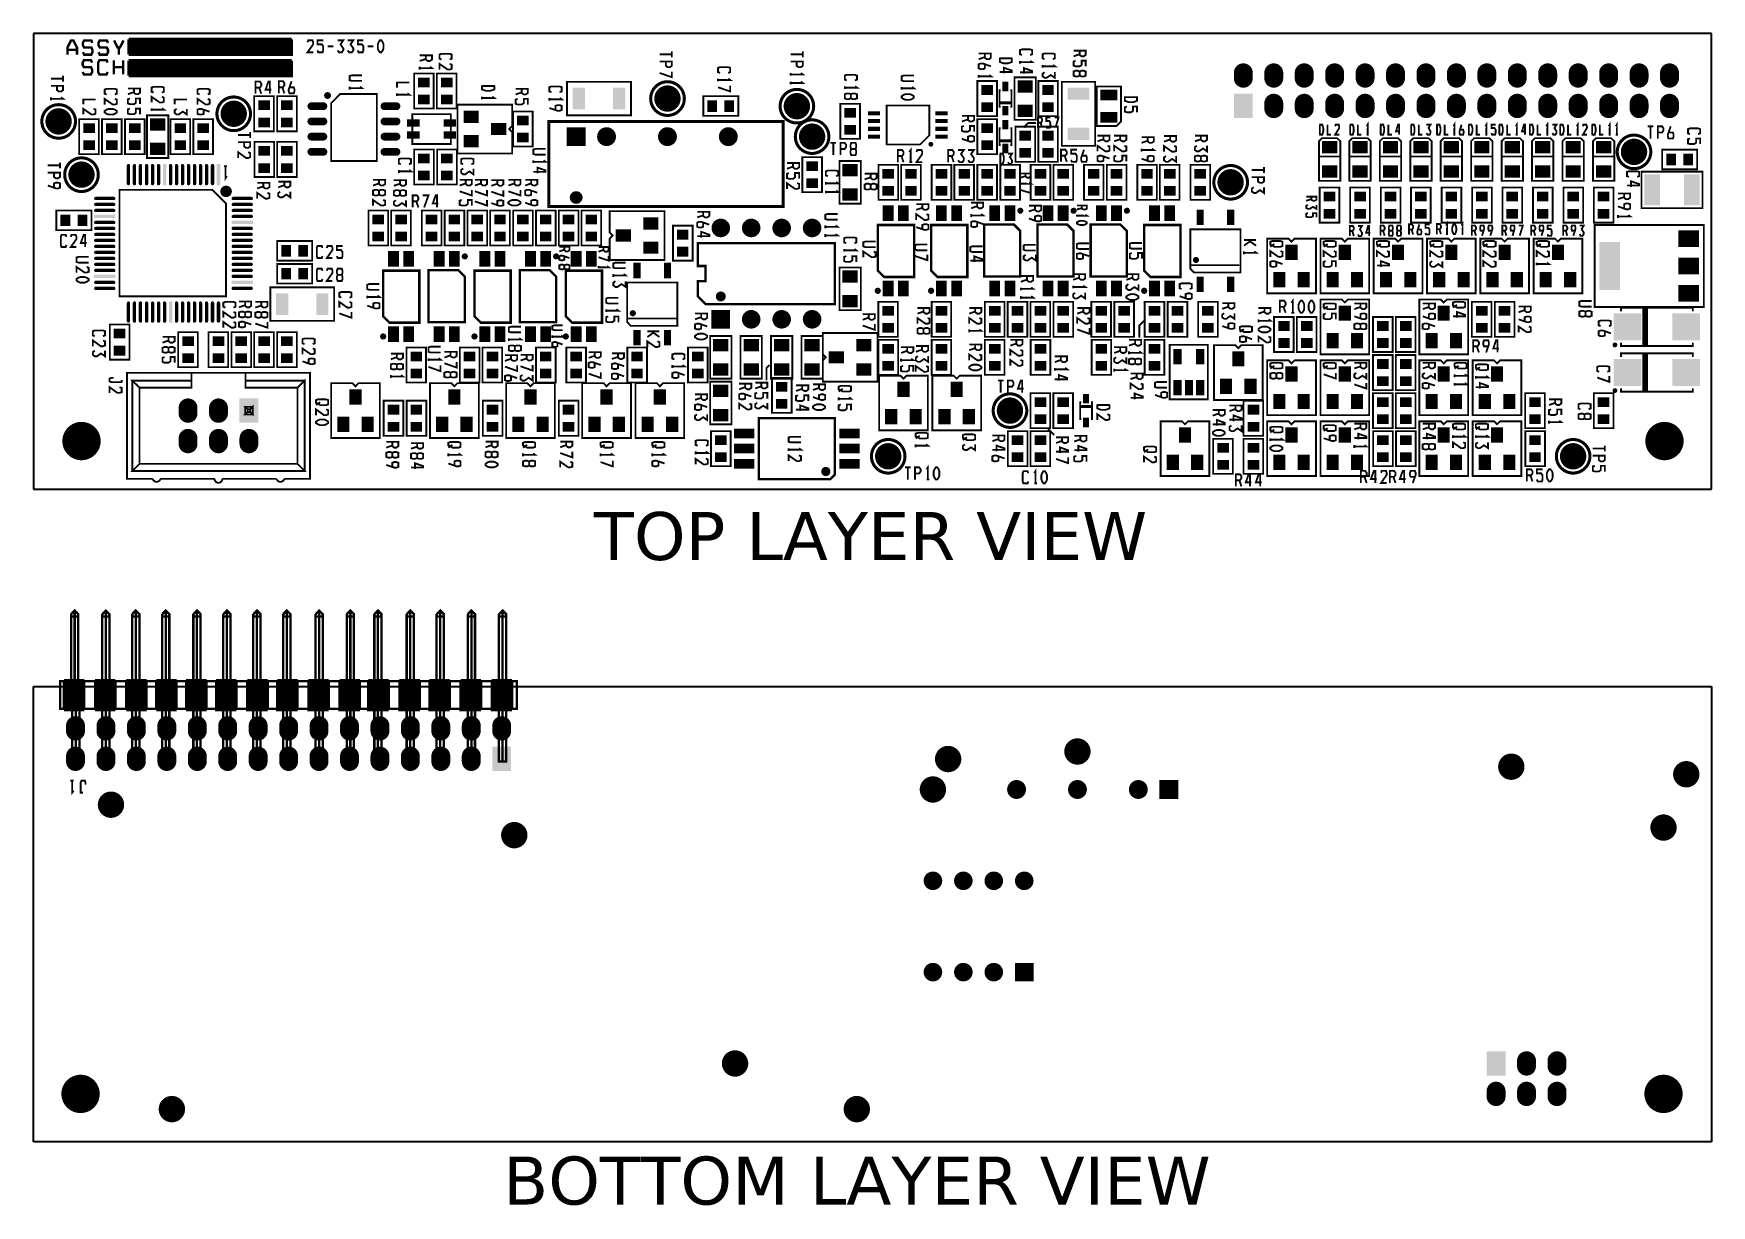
# Model space of a CAD drawing. Extents: x 40 to 180, y 103 to 200.
import ezdxf

# ---------------------------------------------------------------- set-up
doc = ezdxf.new("R2010")
doc.units = 0
doc.header["$MEASUREMENT"] = 0
doc.layers.get('0').update_dxf_attribs({"linetype": 'CONTINUOUS'})
for name, color, linetype in [('25-334-1_DRL', 1, 'CONTINUOUS'), ('25-335-0_DRD', 7, 'CONTINUOUS'), ('25-335-0_SMB', 253, 'CONTINUOUS'), ('25-335-0_SMT', 253, 'CONTINUOUS'), ('25-335-0_SSB', 1, 'CONTINUOUS'), ('25-335-0_SST', 1, 'CONTINUOUS'), ('THRUHOLE_NPT', 13, 'CONTINUOUS')]:
    doc.layers.add(name, color=color, linetype=linetype)
doc.styles.get("Standard").update_dxf_attribs({"font": 'verdana.ttf', "height": 4})

msp = doc.modelspace()

# ---------------------------------------------------------------- texts
at = {"layer": '25-334-1_DRL', "linetype": 'Continuous'}
for s, p in [('TOP LAYER VIEW', (87, 156.53)), ('BOTTOM LAYER VIEW', (79.44, 102.75))]:
    msp.add_text(s, height=4, dxfattribs=at).set_placement(p)

# ---------------------------------------------------------------- blocks, each defined once
blk = doc.blocks.new('RECTANGLE_2')
blk.add_solid([(0.4826, 0.4064), (0.4826, -0.4064), (-0.4826, 0.4064), (-0.4826, -0.4064)])
blk = doc.blocks.new('RECTANGLE_3')
blk.add_solid([(0.6477, 1.30048), (0.6477, -1.30048), (-0.6477, 1.30048), (-0.6477, -1.30048)])
blk = doc.blocks.new('RECTANGLE_4')
blk.add_solid([(0.4064, 0.4826), (0.4064, -0.4826), (-0.4064, 0.4826), (-0.4064, -0.4826)])
blk = doc.blocks.new('RECTANGLE_5')
blk.add_solid([(1.14935, 1.12522), (1.14935, -1.12522), (-1.14935, 1.12522), (-1.14935, -1.12522)])
blk = doc.blocks.new('RECTANGLE_6')
blk.add_solid([(0.63627, 0.51308), (0.63627, -0.51308), (-0.63627, 0.51308), (-0.63627, -0.51308)])
blk = doc.blocks.new('RECTANGLE_7')
blk.add_solid([(0.508, 0.9017), (0.508, -0.9017), (-0.508, 0.9017), (-0.508, -0.9017)])
blk = doc.blocks.new('RECTANGLE_8')
blk.add_solid([(0.635, 0.508), (0.635, -0.508), (-0.635, 0.508), (-0.635, -0.508)])
blk = doc.blocks.new('RECTANGLE_9')
blk.add_solid([(0.25019, 0.40005), (0.25019, -0.40005), (-0.25019, 0.40005), (-0.25019, -0.40005)])
blk = doc.blocks.new('RECTANGLE_10')
blk.add_solid([(0.6985, 0.4445), (0.6985, -0.4445), (-0.6985, 0.4445), (-0.6985, -0.4445)])
blk = doc.blocks.new('OBLONG_13')
at = {"const_width": 1.5748}
blk.add_lwpolyline([(0, 0.2286), (0, -0.2286)], dxfattribs=at)
at = {"const_width": 0.7874}
for points in [[(-0.3937, 0.2286, 1), (0.3937, 0.2286, 1)], [(-0.3937, -0.2286, 1), (0.3937, -0.2286, 1)]]:
    blk.add_lwpolyline(points, format="xyb", close=True, dxfattribs=at)
blk = doc.blocks.new('RECTANGLE_14')
blk.add_solid([(0.7874, 1.016), (0.7874, -1.016), (-0.7874, 1.016), (-0.7874, -1.016)])
blk = doc.blocks.new('RECTANGLE_15')
blk.add_solid([(0.29972, 0.65024), (0.29972, -0.65024), (-0.29972, 0.65024), (-0.29972, -0.65024)])
blk = doc.blocks.new('RECTANGLE_16')
blk.add_solid([(0.52451, 0.29972), (0.52451, -0.29972), (-0.52451, 0.29972), (-0.52451, -0.29972)])
blk = doc.blocks.new('RECTANGLE_17')
blk.add_solid([(0.508, 0.635), (0.508, -0.635), (-0.508, 0.635), (-0.508, -0.635)])
blk = doc.blocks.new('RECTANGLE_18')
blk.add_solid([(0.9017, 0.508), (0.9017, -0.508), (-0.9017, 0.508), (-0.9017, -0.508)])
blk = doc.blocks.new('ROUND_19')
at = {"const_width": 1.09982}
blk.add_lwpolyline([(-0.54991, 0, 1), (0.54991, 0, 1)], format="xyb", close=True, dxfattribs=at)
blk = doc.blocks.new('OBLONG_20')
at = {"const_width": 0.65024}
blk.add_lwpolyline([(0.50038, 0), (-0.50038, 0)], dxfattribs=at)
at = {"const_width": 0.32512}
for points in [[(-0.66294, 0, 1), (-0.33782, 0, 1)], [(0.33782, 0, 1), (0.66294, 0, 1)]]:
    blk.add_lwpolyline(points, format="xyb", close=True, dxfattribs=at)
blk = doc.blocks.new('RECTANGLE_21')
blk.add_solid([(0.44958, 0.65024), (0.44958, -0.65024), (-0.44958, 0.65024), (-0.44958, -0.65024)])
blk = doc.blocks.new('RECTANGLE_22')
blk.add_solid([(0.8636, 2.0066), (0.8636, -2.0066), (-0.8636, 2.0066), (-0.8636, -2.0066)])
blk = doc.blocks.new('RECTANGLE_25')
blk.add_solid([(0.8636, 0.6985), (0.8636, -0.6985), (-0.8636, 0.6985), (-0.8636, -0.6985)])
blk = doc.blocks.new('RECTANGLE_26')
blk.add_solid([(0.3429, 0.635), (0.3429, -0.635), (-0.3429, 0.635), (-0.3429, -0.635)])
blk = doc.blocks.new('RECTANGLE_27')
blk.add_solid([(0.508, 0.17526), (0.508, -0.17526), (-0.508, 0.17526), (-0.508, -0.17526)])
blk = doc.blocks.new('ROUND_28')
at = {"const_width": 0.7747}
blk.add_lwpolyline([(-0.38735, 0, 1), (0.38735, 0, 1)], format="xyb", close=True, dxfattribs=at)
blk = doc.blocks.new('SQUARE_29')
blk.add_solid([(0.7747, 0.7747), (0.7747, -0.7747), (-0.7747, 0.7747), (-0.7747, -0.7747)])
blk = doc.blocks.new('RECTANGLE_30')
blk.add_solid([(0.84963, 0.40005), (0.84963, -0.40005), (-0.84963, 0.40005), (-0.84963, -0.40005)])
blk = doc.blocks.new('ROUND_31')
at = {"const_width": 0.7874}
blk.add_lwpolyline([(-0.3937, 0, 1), (0.3937, 0, 1)], format="xyb", close=True, dxfattribs=at)
blk = doc.blocks.new('SQUARE_32')
blk.add_solid([(0.7874, 0.7874), (0.7874, -0.7874), (-0.7874, 0.7874), (-0.7874, -0.7874)])
blk = doc.blocks.new('OBLONG_33')
at = {"const_width": 0.2794}
blk.add_lwpolyline([(0.7493, 0), (-0.7493, 0)], dxfattribs=at)
at = {"const_width": 0.1397}
for points in [[(-0.81915, 0, 1), (-0.67945, 0, 1)], [(0.67945, 0, 1), (0.81915, 0, 1)]]:
    blk.add_lwpolyline(points, format="xyb", close=True, dxfattribs=at)
blk = doc.blocks.new('RECTANGLE_34')
blk.add_solid([(0.889, 0.1397), (0.889, -0.1397), (-0.889, 0.1397), (-0.889, -0.1397)])
blk = doc.blocks.new('OBLONG_35')
at = {"const_width": 0.2794}
blk.add_lwpolyline([(0, 0.7493), (0, -0.7493)], dxfattribs=at)
at = {"const_width": 0.1397}
for points in [[(-0.06985, 0.7493, 1), (0.06985, 0.7493, 1)], [(-0.06985, -0.7493, 1), (0.06985, -0.7493, 1)]]:
    blk.add_lwpolyline(points, format="xyb", close=True, dxfattribs=at)
blk = doc.blocks.new('RECTANGLE_36')
blk.add_solid([(0.1397, 0.889), (0.1397, -0.889), (-0.1397, 0.889), (-0.1397, -0.889)])
blk = doc.blocks.new('ROUND_1')
at = {"const_width": 1.6002}
blk.add_lwpolyline([(-0.8001, 0, 1), (0.8001, 0, 1)], format="xyb", close=True, dxfattribs=at)

# ---------------------------------------------------------------- linework, layer by layer
at = {"layer": '25-335-0_DRD'}
for p, q in [((40.26, 200.45), (40.26, 162.45)), ((180.26, 200.45), (40.26, 200.45)), ((180.26, 162.45), (180.26, 200.45)), ((40.26, 162.45), (180.26, 162.45)), ((40.26, 107.98), (40.26, 145.98)), ((40.26, 145.98), (180.26, 145.98)), ((180.26, 145.98), (180.26, 107.98)), ((180.26, 107.98), (40.26, 107.98))]:
    msp.add_line(p, q, dxfattribs=at)
at = {"layer": '25-335-0_SSB'}
for points, const_width in [([(43.99, 146.51), (43.99, 152.01), (43.69, 152.31), (43.39, 152.01)], 0.201), ([(43.39, 152.01), (43.39, 146.51)], 0.201), ([(43.39, 151.81), (43.99, 151.81)], 0.201), ([(43.69, 146.41), (43.69, 152.31)], 0.201), ([(46.59, 146.51), (46.59, 152.01), (46.29, 152.31), (45.99, 152.01)], 0.201), ([(45.99, 152.01), (45.99, 146.51)], 0.201), ([(45.99, 151.81), (46.59, 151.81)], 0.201), ([(46.29, 146.41), (46.29, 152.31)], 0.201), ([(49.09, 146.51), (49.09, 152.01), (48.79, 152.31), (48.49, 152.01)], 0.201), ([(48.49, 152.01), (48.49, 146.51)], 0.201), ([(48.49, 151.81), (49.09, 151.81)], 0.201), ([(48.79, 146.41), (48.79, 152.31)], 0.201), ([(51.59, 146.51), (51.59, 152.01), (51.29, 152.31), (50.99, 152.01)], 0.201), ([(50.99, 152.01), (50.99, 146.51)], 0.201), ([(50.99, 151.81), (51.59, 151.81)], 0.201), ([(51.29, 146.41), (51.29, 152.31)], 0.201), ([(54.19, 146.51), (54.19, 152.01), (53.89, 152.31), (53.59, 152.01)], 0.201), ([(53.59, 152.01), (53.59, 146.51)], 0.201), ([(53.59, 151.81), (54.19, 151.81)], 0.201), ([(53.89, 146.41), (53.89, 152.31)], 0.201), ([(56.69, 146.51), (56.69, 152.01), (56.39, 152.31), (56.09, 152.01)], 0.201), ([(56.09, 152.01), (56.09, 146.51)], 0.201), ([(56.09, 151.81), (56.69, 151.81)], 0.201), ([(56.39, 146.41), (56.39, 152.31)], 0.201), ([(59.19, 146.51), (59.19, 152.01), (58.89, 152.31), (58.59, 152.01)], 0.201), ([(58.59, 152.01), (58.59, 146.51)], 0.201), ([(58.59, 151.81), (59.19, 151.81)], 0.201), ([(58.89, 146.41), (58.89, 152.31)], 0.201), ([(61.69, 146.51), (61.69, 152.01), (61.39, 152.31), (61.09, 152.01)], 0.201), ([(61.09, 152.01), (61.09, 146.51)], 0.201), ([(61.09, 151.81), (61.69, 151.81)], 0.201), ([(61.39, 146.41), (61.39, 152.31)], 0.201), ([(64.39, 146.51), (64.39, 152.01), (64.09, 152.31), (63.79, 152.01)], 0.201), ([(63.79, 152.01), (63.79, 146.51)], 0.201), ([(63.79, 151.81), (64.39, 151.81)], 0.201), ([(64.09, 146.41), (64.09, 152.31)], 0.201), ([(66.99, 146.51), (66.99, 152.01), (66.69, 152.31), (66.39, 152.01)], 0.201), ([(66.39, 152.01), (66.39, 146.51)], 0.201), ([(66.39, 151.81), (66.99, 151.81)], 0.201), ([(66.69, 146.41), (66.69, 152.31)], 0.201), ([(69.29, 146.51), (69.29, 152.01), (68.99, 152.31), (68.69, 152.01)], 0.201), ([(68.69, 152.01), (68.69, 146.51)], 0.201), ([(68.69, 151.81), (69.29, 151.81)], 0.201), ([(68.99, 146.41), (68.99, 152.31)], 0.201), ([(71.99, 146.51), (71.99, 152.01), (71.69, 152.31), (71.39, 152.01)], 0.201), ([(71.39, 152.01), (71.39, 146.51)], 0.201), ([(71.39, 151.81), (71.99, 151.81)], 0.201), ([(71.69, 146.41), (71.69, 152.31)], 0.201), ([(74.49, 146.51), (74.49, 152.01), (74.19, 152.31), (73.89, 152.01)], 0.201), ([(73.89, 152.01), (73.89, 146.51)], 0.201), ([(73.89, 151.81), (74.49, 151.81)], 0.201), ([(74.19, 146.41), (74.19, 152.31)], 0.201), ([(77.09, 146.51), (77.09, 152.01), (76.79, 152.31), (76.49, 152.01)], 0.201), ([(76.49, 152.01), (76.49, 146.51)], 0.201), ([(76.49, 151.81), (77.09, 151.81)], 0.201), ([(76.79, 146.41), (76.79, 152.31)], 0.201), ([(79.69, 146.51), (79.69, 152.01), (79.39, 152.31), (79.09, 152.01)], 0.201), ([(79.09, 152.01), (79.09, 146.51)], 0.201), ([(79.09, 151.81), (79.69, 151.81)], 0.201), ([(79.39, 146.41), (79.39, 152.31)], 0.201), ([(80.59, 146.41), (42.47, 146.41), (42.47, 144.11), (80.59, 144.11), (80.59, 146.41)], 0.201), ([(42.79, 146.51), (42.79, 144.01)], 0.201), ([(42.79, 146.51), (44.49, 146.51)], 0.201), ([(42.79, 146.34), (44.49, 146.34)], 0.201), ([(42.79, 146.16), (44.49, 146.16)], 0.201), ([(42.79, 145.97), (44.49, 145.97)], 0.201), ([(42.79, 145.8), (44.49, 145.8)], 0.201), ([(42.79, 145.62), (44.49, 145.62)], 0.201), ([(42.88, 146.51), (42.88, 144.01)], 0.201), ([(43.06, 146.51), (43.06, 144.01)], 0.201), ([(43.24, 146.51), (43.24, 144.01)], 0.201), ([(43.42, 146.51), (43.42, 144.01)], 0.201), ([(43.6, 146.51), (43.6, 144.01)], 0.201), ([(43.78, 146.51), (43.78, 144.01)], 0.201), ([(43.96, 146.51), (43.96, 144.01)], 0.201), ([(44.14, 146.51), (44.14, 144.01)], 0.201), ([(44.32, 146.51), (44.32, 144.01)], 0.201), ([(44.49, 146.51), (44.49, 144.01)], 0.201), ([(45.39, 146.51), (45.39, 144.01)], 0.201), ([(45.39, 146.51), (47.09, 146.51)], 0.201), ([(45.39, 146.34), (47.09, 146.34)], 0.201), ([(45.39, 146.16), (47.09, 146.16)], 0.201), ([(45.39, 145.97), (47.09, 145.97)], 0.201), ([(45.39, 145.8), (47.09, 145.8)], 0.201), ([(45.39, 145.62), (47.09, 145.62)], 0.201), ([(45.48, 146.51), (45.48, 144.01)], 0.201), ([(45.66, 146.51), (45.66, 144.01)], 0.201), ([(45.84, 146.51), (45.84, 144.01)], 0.201), ([(46.02, 146.51), (46.02, 144.01)], 0.201), ([(46.2, 146.51), (46.2, 144.01)], 0.201), ([(46.38, 146.51), (46.38, 144.01)], 0.201), ([(46.56, 146.51), (46.56, 144.01)], 0.201), ([(46.74, 146.51), (46.74, 144.01)], 0.201), ([(46.92, 146.51), (46.92, 144.01)], 0.201), ([(47.09, 146.51), (47.09, 144.01)], 0.201), ([(47.99, 146.51), (47.99, 144.01)], 0.201), ([(47.99, 146.51), (49.69, 146.51)], 0.201), ([(47.99, 146.34), (49.69, 146.34)], 0.201), ([(47.99, 146.16), (49.69, 146.16)], 0.201), ([(47.99, 145.97), (49.69, 145.97)], 0.201), ([(47.99, 145.8), (49.69, 145.8)], 0.201), ([(47.99, 145.62), (49.69, 145.62)], 0.201), ([(48.08, 146.51), (48.08, 144.01)], 0.201), ([(48.26, 146.51), (48.26, 144.01)], 0.201), ([(48.44, 146.51), (48.44, 144.01)], 0.201), ([(48.62, 146.51), (48.62, 144.01)], 0.201), ([(48.8, 146.51), (48.8, 144.01)], 0.201), ([(48.98, 146.51), (48.98, 144.01)], 0.201), ([(49.16, 146.51), (49.16, 144.01)], 0.201), ([(49.34, 146.51), (49.34, 144.01)], 0.201), ([(49.52, 146.51), (49.52, 144.01)], 0.201), ([(49.69, 146.51), (49.69, 144.01)], 0.201), ([(50.49, 146.51), (50.49, 144.01)], 0.201), ([(50.49, 146.51), (52.19, 146.51)], 0.201), ([(50.49, 146.34), (52.19, 146.34)], 0.201), ([(50.49, 146.16), (52.19, 146.16)], 0.201), ([(50.49, 145.97), (52.19, 145.97)], 0.201), ([(50.49, 145.8), (52.19, 145.8)], 0.201), ([(50.49, 145.62), (52.19, 145.62)], 0.201), ([(50.58, 146.51), (50.58, 144.01)], 0.201), ([(50.76, 146.51), (50.76, 144.01)], 0.201), ([(50.94, 146.51), (50.94, 144.01)], 0.201), ([(51.12, 146.51), (51.12, 144.01)], 0.201), ([(51.3, 146.51), (51.3, 144.01)], 0.201), ([(51.48, 146.51), (51.48, 144.01)], 0.201), ([(51.66, 146.51), (51.66, 144.01)], 0.201), ([(51.84, 146.51), (51.84, 144.01)], 0.201), ([(52.02, 146.51), (52.02, 144.01)], 0.201), ([(52.19, 146.51), (52.19, 144.01)], 0.201), ([(52.99, 146.51), (52.99, 144.01)], 0.201), ([(52.99, 146.51), (54.69, 146.51)], 0.201), ([(52.99, 146.34), (54.69, 146.34)], 0.201), ([(52.99, 146.16), (54.69, 146.16)], 0.201), ([(52.99, 145.97), (54.69, 145.97)], 0.201), ([(52.99, 145.8), (54.69, 145.8)], 0.201), ([(52.99, 145.62), (54.69, 145.62)], 0.201), ([(53.08, 146.51), (53.08, 144.01)], 0.201), ([(53.26, 146.51), (53.26, 144.01)], 0.201), ([(53.44, 146.51), (53.44, 144.01)], 0.201), ([(53.62, 146.51), (53.62, 144.01)], 0.201), ([(53.8, 146.51), (53.8, 144.01)], 0.201), ([(53.98, 146.51), (53.98, 144.01)], 0.201), ([(54.16, 146.51), (54.16, 144.01)], 0.201), ([(54.34, 146.51), (54.34, 144.01)], 0.201), ([(54.52, 146.51), (54.52, 144.01)], 0.201), ([(54.69, 146.51), (54.69, 144.01)], 0.201), ([(55.49, 146.51), (57.19, 146.51)], 0.201), ([(55.49, 146.51), (55.49, 144.01), (57.19, 144.01)], 0.201), ([(55.49, 146.34), (57.19, 146.34)], 0.201), ([(55.49, 146.16), (57.19, 146.16)], 0.201), ([(55.49, 145.97), (57.19, 145.97)], 0.201), ([(55.49, 145.8), (57.19, 145.8)], 0.201), ([(55.49, 145.62), (57.19, 145.62)], 0.201), ([(55.58, 146.51), (55.58, 144.01)], 0.201), ([(55.76, 146.51), (55.76, 144.01)], 0.201), ([(55.94, 146.51), (55.94, 144.01)], 0.201), ([(56.12, 146.51), (56.12, 144.01)], 0.201), ([(56.3, 146.51), (56.3, 144.01)], 0.201), ([(56.48, 146.51), (56.48, 144.01)], 0.201), ([(56.66, 146.51), (56.66, 144.01)], 0.201), ([(56.84, 146.51), (56.84, 144.01)], 0.201), ([(57.02, 146.51), (57.02, 144.01)], 0.201), ([(57.19, 146.51), (57.19, 144.01)], 0.201), ([(58.09, 146.51), (59.79, 146.51)], 0.201), ([(58.09, 146.51), (58.09, 144.01), (59.79, 144.01)], 0.201), ([(58.09, 146.34), (59.79, 146.34)], 0.201), ([(58.09, 146.16), (59.79, 146.16)], 0.201), ([(58.09, 145.97), (59.79, 145.97)], 0.201), ([(58.09, 145.8), (59.79, 145.8)], 0.201), ([(58.09, 145.62), (59.79, 145.62)], 0.201), ([(58.18, 146.51), (58.18, 144.01)], 0.201), ([(58.36, 146.51), (58.36, 144.01)], 0.201), ([(58.54, 146.51), (58.54, 144.01)], 0.201), ([(58.72, 146.51), (58.72, 144.01)], 0.201), ([(58.9, 146.51), (58.9, 144.01)], 0.201), ([(59.08, 146.51), (59.08, 144.01)], 0.201), ([(59.26, 146.51), (59.26, 144.01)], 0.201), ([(59.44, 146.51), (59.44, 144.01)], 0.201), ([(59.62, 146.51), (59.62, 144.01)], 0.201), ([(59.79, 146.51), (59.79, 144.01)], 0.201), ([(60.59, 146.51), (62.29, 146.51)], 0.201), ([(60.59, 146.51), (60.59, 144.01), (62.29, 144.01)], 0.201), ([(60.59, 146.34), (62.29, 146.34)], 0.201), ([(60.59, 146.16), (62.29, 146.16)], 0.201), ([(60.59, 145.97), (62.29, 145.97)], 0.201), ([(60.59, 145.8), (62.29, 145.8)], 0.201), ([(60.59, 145.62), (62.29, 145.62)], 0.201), ([(60.68, 146.51), (60.68, 144.01)], 0.201), ([(60.86, 146.51), (60.86, 144.01)], 0.201), ([(61.04, 146.51), (61.04, 144.01)], 0.201), ([(61.22, 146.51), (61.22, 144.01)], 0.201), ([(61.4, 146.51), (61.4, 144.01)], 0.201), ([(61.58, 146.51), (61.58, 144.01)], 0.201), ([(61.76, 146.51), (61.76, 144.01)], 0.201), ([(61.94, 146.51), (61.94, 144.01)], 0.201), ([(62.12, 146.51), (62.12, 144.01)], 0.201), ([(62.29, 146.51), (62.29, 144.01)], 0.201), ([(63.19, 146.51), (64.89, 146.51)], 0.201), ([(63.19, 146.51), (63.19, 144.01), (64.89, 144.01)], 0.201), ([(63.19, 146.34), (64.89, 146.34)], 0.201), ([(63.19, 146.16), (64.89, 146.16)], 0.201), ([(63.19, 145.97), (64.89, 145.97)], 0.201), ([(63.19, 145.8), (64.89, 145.8)], 0.201), ([(63.19, 145.62), (64.89, 145.62)], 0.201), ([(63.28, 146.51), (63.28, 144.01)], 0.201), ([(63.46, 146.51), (63.46, 144.01)], 0.201), ([(63.64, 146.51), (63.64, 144.01)], 0.201), ([(63.82, 146.51), (63.82, 144.01)], 0.201), ([(64, 146.51), (64, 144.01)], 0.201), ([(64.18, 146.51), (64.18, 144.01)], 0.201), ([(64.36, 146.51), (64.36, 144.01)], 0.201), ([(64.54, 146.51), (64.54, 144.01)], 0.201), ([(64.72, 146.51), (64.72, 144.01)], 0.201), ([(64.89, 146.51), (64.89, 144.01)], 0.201), ([(65.79, 146.51), (67.49, 146.51)], 0.201), ([(65.79, 146.51), (65.79, 144.01), (67.49, 144.01)], 0.201), ([(65.79, 146.34), (67.49, 146.34)], 0.201), ([(65.79, 146.16), (67.49, 146.16)], 0.201), ([(65.79, 145.97), (67.49, 145.97)], 0.201), ([(65.79, 145.8), (67.49, 145.8)], 0.201), ([(65.79, 145.62), (67.49, 145.62)], 0.201), ([(65.88, 146.51), (65.88, 144.01)], 0.201), ([(66.06, 146.51), (66.06, 144.01)], 0.201), ([(66.24, 146.51), (66.24, 144.01)], 0.201), ([(66.42, 146.51), (66.42, 144.01)], 0.201), ([(66.6, 146.51), (66.6, 144.01)], 0.201), ([(66.78, 146.51), (66.78, 144.01)], 0.201), ([(66.96, 146.51), (66.96, 144.01)], 0.201), ([(67.14, 146.51), (67.14, 144.01)], 0.201), ([(67.32, 146.51), (67.32, 144.01)], 0.201), ([(67.49, 146.51), (67.49, 144.01)], 0.201), ([(68.19, 146.51), (69.89, 146.51)], 0.201), ([(68.19, 146.51), (68.19, 144.01), (69.89, 144.01)], 0.201), ([(68.19, 146.34), (69.89, 146.34)], 0.201), ([(68.19, 146.16), (69.89, 146.16)], 0.201), ([(68.19, 145.97), (69.89, 145.97)], 0.201), ([(68.19, 145.8), (69.89, 145.8)], 0.201), ([(68.19, 145.62), (69.89, 145.62)], 0.201), ([(68.28, 146.51), (68.28, 144.01)], 0.201), ([(68.46, 146.51), (68.46, 144.01)], 0.201), ([(68.64, 146.51), (68.64, 144.01)], 0.201), ([(68.82, 146.51), (68.82, 144.01)], 0.201), ([(69, 146.51), (69, 144.01)], 0.201), ([(69.18, 146.51), (69.18, 144.01)], 0.201), ([(69.36, 146.51), (69.36, 144.01)], 0.201), ([(69.54, 146.51), (69.54, 144.01)], 0.201), ([(69.72, 146.51), (69.72, 144.01)], 0.201), ([(69.89, 146.51), (69.89, 144.01)], 0.201), ([(70.79, 146.51), (72.49, 146.51)], 0.201), ([(70.79, 146.51), (70.79, 144.01), (72.49, 144.01)], 0.201), ([(70.79, 146.34), (72.49, 146.34)], 0.201), ([(70.79, 146.16), (72.49, 146.16)], 0.201), ([(70.79, 145.97), (72.49, 145.97)], 0.201), ([(70.79, 145.8), (72.49, 145.8)], 0.201), ([(70.79, 145.62), (72.49, 145.62)], 0.201), ([(70.88, 146.51), (70.88, 144.01)], 0.201), ([(71.06, 146.51), (71.06, 144.01)], 0.201), ([(71.24, 146.51), (71.24, 144.01)], 0.201), ([(71.43, 146.51), (71.43, 144.01)], 0.201), ([(71.6, 146.51), (71.6, 144.01)], 0.201), ([(71.78, 146.51), (71.78, 144.01)], 0.201), ([(71.96, 146.51), (71.96, 144.01)], 0.201), ([(72.14, 146.51), (72.14, 144.01)], 0.201), ([(72.32, 146.51), (72.32, 144.01)], 0.201), ([(72.49, 146.51), (72.49, 144.01)], 0.201), ([(73.29, 146.51), (74.99, 146.51)], 0.201), ([(73.29, 146.51), (73.29, 144.01), (74.99, 144.01)], 0.201), ([(73.29, 146.34), (74.99, 146.34)], 0.201), ([(73.29, 146.16), (74.99, 146.16)], 0.201), ([(73.29, 145.97), (74.99, 145.97)], 0.201), ([(73.29, 145.8), (74.99, 145.8)], 0.201), ([(73.29, 145.62), (74.99, 145.62)], 0.201), ([(73.38, 146.51), (73.38, 144.01)], 0.201), ([(73.56, 146.51), (73.56, 144.01)], 0.201), ([(73.74, 146.51), (73.74, 144.01)], 0.201), ([(73.92, 146.51), (73.92, 144.01)], 0.201), ([(74.1, 146.51), (74.1, 144.01)], 0.201), ([(74.28, 146.51), (74.28, 144.01)], 0.201), ([(74.46, 146.51), (74.46, 144.01)], 0.201), ([(74.64, 146.51), (74.64, 144.01)], 0.201), ([(74.82, 146.51), (74.82, 144.01)], 0.201), ([(74.99, 146.51), (74.99, 144.01)], 0.201), ([(75.89, 146.51), (77.59, 146.51)], 0.201), ([(75.89, 146.51), (75.89, 144.01), (77.59, 144.01)], 0.201), ([(75.89, 146.34), (77.59, 146.34)], 0.201), ([(75.89, 146.16), (77.59, 146.16)], 0.201), ([(75.89, 145.97), (77.59, 145.97)], 0.201), ([(75.89, 145.8), (77.59, 145.8)], 0.201), ([(75.89, 145.62), (77.59, 145.62)], 0.201), ([(75.98, 146.51), (75.98, 144.01)], 0.201), ([(76.16, 146.51), (76.16, 144.01)], 0.201), ([(76.35, 146.51), (76.35, 144.01)], 0.201), ([(76.53, 146.51), (76.53, 144.01)], 0.201), ([(76.7, 146.51), (76.7, 144.01)], 0.201), ([(76.88, 146.51), (76.88, 144.01)], 0.201), ([(77.06, 146.51), (77.06, 144.01)], 0.201), ([(77.24, 146.51), (77.24, 144.01)], 0.201), ([(77.42, 146.51), (77.42, 144.01)], 0.201), ([(77.59, 146.51), (77.59, 144.01)], 0.201), ([(78.49, 146.51), (80.19, 146.51)], 0.201), ([(78.49, 146.51), (78.49, 144.01), (80.19, 144.01)], 0.201), ([(78.49, 146.34), (80.19, 146.34)], 0.201), ([(78.49, 146.16), (80.19, 146.16)], 0.201), ([(78.49, 145.97), (80.19, 145.97)], 0.201), ([(78.49, 145.8), (80.19, 145.8)], 0.201), ([(78.49, 145.62), (80.19, 145.62)], 0.201), ([(78.59, 146.51), (78.59, 144.01)], 0.201), ([(78.77, 146.51), (78.77, 144.01)], 0.201), ([(78.94, 146.51), (78.94, 144.01)], 0.201), ([(79.12, 146.51), (79.12, 144.01)], 0.201), ([(79.3, 146.51), (79.3, 144.01)], 0.201), ([(79.48, 146.51), (79.48, 144.01)], 0.201), ([(79.66, 146.51), (79.66, 144.01)], 0.201), ([(79.84, 146.51), (79.84, 144.01)], 0.201), ([(80.02, 146.51), (80.02, 144.01)], 0.201), ([(80.19, 146.51), (80.19, 144.01)], 0.201), ([(42.79, 145.44), (44.49, 145.44)], 0.201), ([(42.79, 145.26), (44.49, 145.26)], 0.201), ([(42.79, 145.08), (44.49, 145.08)], 0.201), ([(42.79, 144.9), (44.49, 144.9)], 0.201), ([(42.79, 144.72), (44.49, 144.72)], 0.201), ([(42.79, 144.54), (44.49, 144.54)], 0.201), ([(42.79, 144.36), (44.49, 144.36)], 0.201), ([(42.79, 144.18), (44.49, 144.18)], 0.201), ([(45.39, 145.44), (47.09, 145.44)], 0.201), ([(45.39, 145.26), (47.09, 145.26)], 0.201), ([(45.39, 145.08), (47.09, 145.08)], 0.201), ([(45.39, 144.9), (47.09, 144.9)], 0.201), ([(45.39, 144.72), (47.09, 144.72)], 0.201), ([(45.39, 144.54), (47.09, 144.54)], 0.201), ([(45.39, 144.36), (47.09, 144.36)], 0.201), ([(45.39, 144.18), (47.09, 144.18)], 0.201), ([(47.99, 145.44), (49.69, 145.44)], 0.201), ([(47.99, 145.26), (49.69, 145.26)], 0.201), ([(47.99, 145.08), (49.69, 145.08)], 0.201), ([(47.99, 144.9), (49.69, 144.9)], 0.201), ([(47.99, 144.72), (49.69, 144.72)], 0.201), ([(47.99, 144.54), (49.69, 144.54)], 0.201), ([(47.99, 144.36), (49.69, 144.36)], 0.201), ([(47.99, 144.18), (49.69, 144.18)], 0.201), ([(48.79, 139.81), (48.49, 139.81), (48.49, 144.11)], 0.201), ([(48.79, 144.11), (48.79, 139.81), (49.09, 139.81), (49.09, 144.11)], 0.201), ([(50.49, 145.44), (52.19, 145.44)], 0.201), ([(50.49, 145.26), (52.19, 145.26)], 0.201), ([(50.49, 145.08), (52.19, 145.08)], 0.201), ([(50.49, 144.9), (52.19, 144.9)], 0.201), ([(50.49, 144.72), (52.19, 144.72)], 0.201), ([(50.49, 144.54), (52.19, 144.54)], 0.201), ([(50.49, 144.36), (52.19, 144.36)], 0.201), ([(50.49, 144.18), (52.19, 144.18)], 0.201), ([(52.99, 145.44), (54.69, 145.44)], 0.201), ([(52.99, 145.26), (54.69, 145.26)], 0.201), ([(52.99, 145.08), (54.69, 145.08)], 0.201), ([(52.99, 144.9), (54.69, 144.9)], 0.201), ([(52.99, 144.72), (54.69, 144.72)], 0.201), ([(52.99, 144.54), (54.69, 144.54)], 0.201), ([(52.99, 144.36), (54.69, 144.36)], 0.201), ([(52.99, 144.18), (54.69, 144.18)], 0.201), ([(55.49, 145.44), (57.19, 145.44)], 0.201), ([(55.49, 145.26), (57.19, 145.26)], 0.201), ([(55.49, 145.08), (57.19, 145.08)], 0.201), ([(55.49, 144.9), (57.19, 144.9)], 0.201), ([(55.49, 144.72), (57.19, 144.72)], 0.201), ([(55.49, 144.54), (57.19, 144.54)], 0.201), ([(55.49, 144.36), (57.19, 144.36)], 0.201), ([(55.49, 144.18), (57.19, 144.18)], 0.201), ([(58.09, 145.44), (59.79, 145.44)], 0.201), ([(58.09, 145.26), (59.79, 145.26)], 0.201), ([(58.09, 145.08), (59.79, 145.08)], 0.201), ([(58.09, 144.9), (59.79, 144.9)], 0.201), ([(58.09, 144.72), (59.79, 144.72)], 0.201), ([(58.09, 144.54), (59.79, 144.54)], 0.201), ([(58.09, 144.36), (59.79, 144.36)], 0.201), ([(58.09, 144.18), (59.79, 144.18)], 0.201), ([(60.59, 145.44), (62.29, 145.44)], 0.201), ([(60.59, 145.26), (62.29, 145.26)], 0.201), ([(60.59, 145.08), (62.29, 145.08)], 0.201), ([(60.59, 144.9), (62.29, 144.9)], 0.201), ([(60.59, 144.72), (62.29, 144.72)], 0.201), ([(60.59, 144.54), (62.29, 144.54)], 0.201), ([(60.59, 144.36), (62.29, 144.36)], 0.201), ([(60.59, 144.18), (62.29, 144.18)], 0.201), ([(63.19, 145.44), (64.89, 145.44)], 0.201), ([(63.19, 145.26), (64.89, 145.26)], 0.201), ([(63.19, 145.08), (64.89, 145.08)], 0.201), ([(63.19, 144.9), (64.89, 144.9)], 0.201), ([(63.19, 144.72), (64.89, 144.72)], 0.201), ([(63.19, 144.54), (64.89, 144.54)], 0.201), ([(63.19, 144.36), (64.89, 144.36)], 0.201), ([(63.19, 144.18), (64.89, 144.18)], 0.201), ([(65.79, 145.44), (67.49, 145.44)], 0.201), ([(65.79, 145.26), (67.49, 145.26)], 0.201), ([(65.79, 145.08), (67.49, 145.08)], 0.201), ([(65.79, 144.9), (67.49, 144.9)], 0.201), ([(65.79, 144.72), (67.49, 144.72)], 0.201), ([(65.79, 144.54), (67.49, 144.54)], 0.201), ([(65.79, 144.36), (67.49, 144.36)], 0.201), ([(65.79, 144.18), (67.49, 144.18)], 0.201), ([(68.19, 145.44), (69.89, 145.44)], 0.201), ([(68.19, 145.26), (69.89, 145.26)], 0.201), ([(68.19, 145.08), (69.89, 145.08)], 0.201), ([(68.19, 144.9), (69.89, 144.9)], 0.201), ([(68.19, 144.72), (69.89, 144.72)], 0.201), ([(68.19, 144.54), (69.89, 144.54)], 0.201), ([(68.19, 144.36), (69.89, 144.36)], 0.201), ([(68.19, 144.18), (69.89, 144.18)], 0.201), ([(68.99, 139.81), (68.69, 139.81), (68.69, 144.11)], 0.201), ([(68.99, 144.11), (68.99, 139.81), (69.29, 139.81), (69.29, 144.11)], 0.201), ([(70.79, 145.44), (72.49, 145.44)], 0.201), ([(70.79, 145.26), (72.49, 145.26)], 0.201), ([(70.79, 145.08), (72.49, 145.08)], 0.201), ([(70.79, 144.9), (72.49, 144.9)], 0.201), ([(70.79, 144.72), (72.49, 144.72)], 0.201), ([(70.79, 144.54), (72.49, 144.54)], 0.201), ([(70.79, 144.36), (72.49, 144.36)], 0.201), ([(70.79, 144.18), (72.49, 144.18)], 0.201), ([(73.29, 145.44), (74.99, 145.44)], 0.201), ([(73.29, 145.26), (74.99, 145.26)], 0.201), ([(73.29, 145.08), (74.99, 145.08)], 0.201), ([(73.29, 144.9), (74.99, 144.9)], 0.201), ([(73.29, 144.72), (74.99, 144.72)], 0.201), ([(73.29, 144.54), (74.99, 144.54)], 0.201), ([(73.29, 144.36), (74.99, 144.36)], 0.201), ([(73.29, 144.18), (74.99, 144.18)], 0.201), ([(75.89, 145.44), (77.59, 145.44)], 0.201), ([(75.89, 145.26), (77.59, 145.26)], 0.201), ([(75.89, 145.08), (77.59, 145.08)], 0.201), ([(75.89, 144.9), (77.59, 144.9)], 0.201), ([(75.89, 144.72), (77.59, 144.72)], 0.201), ([(75.89, 144.54), (77.59, 144.54)], 0.201), ([(75.89, 144.36), (77.59, 144.36)], 0.201), ([(75.89, 144.18), (77.59, 144.18)], 0.201), ([(78.49, 145.44), (80.19, 145.44)], 0.201), ([(78.49, 145.26), (80.19, 145.26)], 0.201), ([(78.49, 145.08), (80.19, 145.08)], 0.201), ([(78.49, 144.9), (80.19, 144.9)], 0.201), ([(78.49, 144.72), (80.19, 144.72)], 0.201), ([(78.49, 144.54), (80.19, 144.54)], 0.201), ([(78.49, 144.36), (80.19, 144.36)], 0.201), ([(78.49, 144.18), (80.19, 144.18)], 0.201), ([(42.79, 144.01), (44.49, 144.01)], 0.201), ([(43.79, 139.71), (43.49, 139.71), (43.49, 144.01)], 0.201), ([(43.79, 144.01), (43.79, 139.71), (44.09, 139.71), (44.09, 144.01)], 0.201), ([(45.39, 144.01), (47.09, 144.01)], 0.201), ([(46.29, 139.71), (45.99, 139.71), (45.99, 144.01)], 0.201), ([(46.29, 144.01), (46.29, 139.71), (46.59, 139.71), (46.59, 144.01)], 0.201), ([(47.99, 144.01), (49.69, 144.01)], 0.201), ([(50.49, 144.01), (52.19, 144.01)], 0.201), ([(51.29, 139.71), (50.99, 139.71), (50.99, 144.01)], 0.201), ([(51.29, 144.01), (51.29, 139.71), (51.59, 139.71), (51.59, 144.01)], 0.201), ([(52.99, 144.01), (54.69, 144.01)], 0.201), ([(53.89, 139.71), (53.59, 139.71), (53.59, 144.01)], 0.201), ([(53.89, 144.01), (53.89, 139.71), (54.19, 139.71), (54.19, 144.01)], 0.201), ([(56.39, 139.71), (56.09, 139.71), (56.09, 144.01)], 0.201), ([(56.39, 144.01), (56.39, 139.71), (56.69, 139.71), (56.69, 144.01)], 0.201), ([(58.89, 139.71), (58.59, 139.71), (58.59, 144.01)], 0.201), ([(58.89, 144.01), (58.89, 139.71), (59.19, 139.71), (59.19, 144.01)], 0.201), ([(61.39, 139.71), (61.09, 139.71), (61.09, 144.01)], 0.201), ([(61.39, 144.01), (61.39, 139.71), (61.69, 139.71), (61.69, 144.01)], 0.201), ([(64.09, 139.71), (63.79, 139.71), (63.79, 144.01)], 0.201), ([(64.09, 144.01), (64.09, 139.71), (64.39, 139.71), (64.39, 144.01)], 0.201), ([(66.69, 139.71), (66.39, 139.71), (66.39, 144.01)], 0.201), ([(66.69, 144.01), (66.69, 139.71), (66.99, 139.71), (66.99, 144.01)], 0.201), ([(71.69, 139.71), (71.39, 139.71), (71.39, 144.01)], 0.201), ([(71.69, 144.01), (71.69, 139.71), (71.99, 139.71), (71.99, 144.01)], 0.201), ([(74.19, 139.71), (73.89, 139.71), (73.89, 144.01)], 0.201), ([(74.19, 144.01), (74.19, 139.71), (74.49, 139.71), (74.49, 144.01)], 0.201), ([(76.79, 139.71), (76.49, 139.71), (76.49, 144.01)], 0.201), ([(76.79, 144.01), (76.79, 139.71), (77.09, 139.71), (77.09, 144.01)], 0.201), ([(79.39, 139.71), (79.09, 139.71), (79.09, 144.01)], 0.201), ([(79.39, 144.01), (79.39, 139.71), (79.69, 139.71), (79.69, 144.01)], 0.201), ([(43.34, 138.12), (43.61, 138.12)], 0.152), ([(43.48, 138.12), (43.48, 137.11), (43.61, 137.28)], 0.152), ([(44.6, 137.79), (44.6, 137.96), (44.53, 138.12), (44.26, 138.12), (44.19, 137.96), (44.19, 137.11)], 0.152), ([(44.12, 137.11), (44.39, 137.11)], 0.152)]:
    msp.add_lwpolyline(points, dxfattribs=dict(at, const_width=const_width))
at = {"layer": '25-335-0_SST'}
for points, const_width in [([(43.88, 198.69), (43.88, 199.29), (43.58, 199.88), (43.39, 199.88), (43.09, 199.29), (43.09, 198.69)], 0.203), ([(43.88, 199.09), (43.09, 199.09)], 0.203), ([(45.17, 199.68), (45.08, 199.88), (44.48, 199.88), (44.38, 199.68), (44.38, 199.48), (44.48, 199.29), (45.08, 199.29), (45.17, 199.09), (45.17, 198.89), (45.08, 198.69), (44.48, 198.69), (44.38, 198.89)], 0.203), ([(46.47, 199.68), (46.37, 199.88), (45.78, 199.88), (45.68, 199.68), (45.68, 199.48), (45.78, 199.29), (46.37, 199.29), (46.47, 199.09), (46.47, 198.89), (46.37, 198.69), (45.78, 198.69), (45.68, 198.89)], 0.203), ([(47.77, 199.88), (47.47, 199.29), (47.27, 199.29), (46.98, 199.88)], 0.203), ([(47.37, 198.69), (47.37, 199.29)], 0.203), ([(48.2, 199.98), (48.2, 198.71)], 0.254), ([(61.79, 199.98), (48.2, 199.98)], 0.254), ([(61.79, 199.98), (61.79, 198.71), (48.2, 198.71)], 0.254), ([(61.79, 199.95), (48.2, 199.95)], 0.254), ([(61.79, 199.72), (48.2, 199.72)], 0.254), ([(61.79, 199.5), (48.2, 199.5)], 0.254), ([(61.79, 199.27), (48.2, 199.27)], 0.254), ([(61.79, 199.04), (48.2, 199.04)], 0.254), ([(61.79, 198.81), (48.2, 198.81)], 0.254), ([(48.3, 199.98), (48.3, 198.71)], 0.254), ([(48.53, 199.98), (48.53, 198.71)], 0.254), ([(48.76, 199.98), (48.76, 198.71)], 0.254), ([(48.98, 199.98), (48.98, 198.71)], 0.254), ([(49.21, 199.98), (49.21, 198.71)], 0.254), ([(49.44, 199.98), (49.44, 198.71)], 0.254), ([(49.67, 199.98), (49.67, 198.71)], 0.254), ([(49.9, 199.98), (49.9, 198.71)], 0.254), ([(50.13, 199.98), (50.13, 198.71)], 0.254), ([(50.36, 199.98), (50.36, 198.71)], 0.254), ([(50.58, 199.98), (50.58, 198.71)], 0.254), ([(50.81, 199.98), (50.81, 198.71)], 0.254), ([(51.04, 199.98), (51.04, 198.71)], 0.254), ([(51.27, 199.98), (51.27, 198.71)], 0.254), ([(51.5, 199.98), (51.5, 198.71)], 0.254), ([(51.73, 199.98), (51.73, 198.71)], 0.254), ([(51.96, 199.98), (51.96, 198.71)], 0.254), ([(52.18, 199.98), (52.18, 198.71)], 0.254), ([(52.41, 199.98), (52.41, 198.71)], 0.254), ([(52.64, 199.98), (52.64, 198.71)], 0.254), ([(52.87, 199.98), (52.87, 198.71)], 0.254), ([(53.1, 199.98), (53.1, 198.71)], 0.254), ([(53.33, 199.98), (53.33, 198.71)], 0.254), ([(53.56, 199.98), (53.56, 198.71)], 0.254), ([(53.78, 199.98), (53.78, 198.71)], 0.254), ([(54.01, 199.98), (54.01, 198.71)], 0.254), ([(54.24, 199.98), (54.24, 198.71)], 0.254), ([(54.47, 199.98), (54.47, 198.71)], 0.254), ([(54.7, 199.98), (54.7, 198.71)], 0.254), ([(54.93, 199.98), (54.93, 198.71)], 0.254), ([(55.16, 199.98), (55.16, 198.71)], 0.254), ([(55.39, 199.98), (55.39, 198.71)], 0.254), ([(55.61, 199.98), (55.61, 198.71)], 0.254), ([(55.84, 199.98), (55.84, 198.71)], 0.254), ([(56.07, 199.98), (56.07, 198.71)], 0.254), ([(56.3, 199.98), (56.3, 198.71)], 0.254), ([(56.53, 199.98), (56.53, 198.71)], 0.254), ([(56.76, 199.98), (56.76, 198.71)], 0.254), ([(56.99, 199.98), (56.99, 198.71)], 0.254), ([(57.21, 199.98), (57.21, 198.71)], 0.254), ([(57.44, 199.98), (57.44, 198.71)], 0.254), ([(57.67, 199.98), (57.67, 198.71)], 0.254), ([(57.9, 199.98), (57.9, 198.71)], 0.254), ([(58.13, 199.98), (58.13, 198.71)], 0.254), ([(58.36, 199.98), (58.36, 198.71)], 0.254), ([(58.59, 199.98), (58.59, 198.71)], 0.254), ([(58.81, 199.98), (58.81, 198.71)], 0.254), ([(59.04, 199.98), (59.04, 198.71)], 0.254), ([(59.27, 199.98), (59.27, 198.71)], 0.254), ([(59.5, 199.98), (59.5, 198.71)], 0.254), ([(59.73, 199.98), (59.73, 198.71)], 0.254), ([(59.96, 199.98), (59.96, 198.71)], 0.254), ([(60.19, 199.98), (60.19, 198.71)], 0.254), ([(60.41, 199.98), (60.41, 198.71)], 0.254), ([(60.64, 199.98), (60.64, 198.71)], 0.254), ([(60.87, 199.98), (60.87, 198.71)], 0.254), ([(61.1, 199.98), (61.1, 198.71)], 0.254), ([(61.33, 199.98), (61.33, 198.71)], 0.254), ([(61.56, 199.98), (61.56, 198.71)], 0.254), ([(63.59, 198.88), (63.11, 198.88), (63.59, 199.55), (63.59, 199.72), (63.53, 199.89), (63.18, 199.89), (63.11, 199.72)], 0.152), ([(63.95, 199.05), (64.01, 198.88), (64.37, 198.88), (64.43, 199.05), (64.43, 199.39), (64.31, 199.55), (63.95, 199.55), (63.95, 199.89), (64.43, 199.89)], 0.152), ([(65.27, 199.39), (64.79, 199.39)], 0.152), ([(65.63, 199.05), (65.75, 198.88), (65.98, 198.88), (66.1, 199.05), (66.1, 199.22), (65.87, 199.55), (66.1, 199.89), (65.63, 199.89)], 0.152), ([(66.47, 199.05), (66.59, 198.88), (66.82, 198.88), (66.94, 199.05), (66.94, 199.22), (66.71, 199.55), (66.94, 199.89), (66.47, 199.89)], 0.152), ([(67.31, 199.05), (67.37, 198.88), (67.72, 198.88), (67.78, 199.05), (67.78, 199.39), (67.66, 199.55), (67.31, 199.55), (67.31, 199.89), (67.78, 199.89)], 0.152), ([(68.62, 199.39), (68.14, 199.39)], 0.152), ([(69.16, 198.88), (69.04, 199.05), (68.98, 199.22), (68.98, 199.55), (69.04, 199.72), (69.16, 199.89), (69.28, 199.89), (69.4, 199.72), (69.46, 199.55), (69.46, 199.22), (69.4, 199.05), (69.28, 198.88), (69.16, 198.88)], 0.152), ([(74.3, 198.29), (74.13, 198.35), (74.13, 198.7), (74.3, 198.76), (74.98, 198.76), (75.15, 198.7), (75.15, 198.35), (74.98, 198.29)], 0.152), ([(93.52, 198.48), (93.52, 198.96)], 0.152), ([(104.44, 198.48), (104.44, 198.96)], 0.152), ([(119.63, 198.79), (119.63, 198.43), (119.8, 198.31), (119.97, 198.31), (120.14, 198.43), (120.14, 198.79), (119.12, 198.79)], 0.152), ([(122.73, 198.65), (122.57, 198.72), (122.57, 199.07), (122.73, 199.13), (123.41, 199.13), (123.58, 199.07), (123.58, 198.72), (123.41, 198.65)], 0.152), ([(124.62, 198.31), (124.46, 198.38), (124.46, 198.73), (124.62, 198.79), (125.3, 198.79), (125.47, 198.73), (125.47, 198.38), (125.3, 198.31)], 0.152), ([(127.54, 199.02), (127.54, 198.67), (127.71, 198.55), (127.88, 198.55), (128.05, 198.67), (128.05, 199.02), (127.04, 199.02)], 0.152), ([(127.54, 198.73), (127.04, 198.55)], 0.152), ([(45.15, 198.03), (45.05, 198.23), (44.46, 198.23), (44.36, 198.03), (44.36, 197.83), (44.46, 197.64), (45.05, 197.64), (45.15, 197.44), (45.15, 197.24), (45.05, 197.04), (44.46, 197.04), (44.36, 197.24)], 0.203), ([(46.44, 197.24), (46.35, 197.04), (45.75, 197.04), (45.65, 197.24), (45.65, 198.03), (45.75, 198.23), (46.35, 198.23), (46.44, 198.03)], 0.203), ([(46.95, 197.04), (46.95, 198.23)], 0.203), ([(47.74, 197.64), (46.95, 197.64)], 0.203), ([(47.74, 197.04), (47.74, 198.23)], 0.203), ([(48.2, 198.2), (48.2, 196.93)], 0.254), ([(61.79, 198.2), (48.2, 198.2)], 0.254), ([(61.79, 198.2), (61.79, 196.93), (48.2, 196.93)], 0.254), ([(61.79, 198.17), (48.2, 198.17)], 0.254), ([(61.79, 197.95), (48.2, 197.95)], 0.254), ([(61.79, 197.72), (48.2, 197.72)], 0.254), ([(61.79, 197.49), (48.2, 197.49)], 0.254), ([(48.3, 198.2), (48.3, 196.93)], 0.254), ([(48.53, 198.2), (48.53, 196.93)], 0.254), ([(48.76, 198.2), (48.76, 196.93)], 0.254), ([(48.98, 198.2), (48.98, 196.93)], 0.254), ([(49.21, 198.2), (49.21, 196.93)], 0.254), ([(49.44, 198.2), (49.44, 196.93)], 0.254), ([(49.67, 198.2), (49.67, 196.93)], 0.254), ([(49.9, 198.2), (49.9, 196.93)], 0.254), ([(50.13, 198.2), (50.13, 196.93)], 0.254), ([(50.36, 198.2), (50.36, 196.93)], 0.254), ([(50.58, 198.2), (50.58, 196.93)], 0.254), ([(50.81, 198.2), (50.81, 196.93)], 0.254), ([(51.04, 198.2), (51.04, 196.93)], 0.254), ([(51.27, 198.2), (51.27, 196.93)], 0.254), ([(51.5, 198.2), (51.5, 196.93)], 0.254), ([(51.73, 198.2), (51.73, 196.93)], 0.254), ([(51.96, 198.2), (51.96, 196.93)], 0.254), ([(52.18, 198.2), (52.18, 196.93)], 0.254), ([(52.41, 198.2), (52.41, 196.93)], 0.254), ([(52.64, 198.2), (52.64, 196.93)], 0.254), ([(52.87, 198.2), (52.87, 196.93)], 0.254), ([(53.1, 198.2), (53.1, 196.93)], 0.254), ([(53.33, 198.2), (53.33, 196.93)], 0.254), ([(53.56, 198.2), (53.56, 196.93)], 0.254), ([(53.78, 198.2), (53.78, 196.93)], 0.254), ([(54.01, 198.2), (54.01, 196.93)], 0.254), ([(54.24, 198.2), (54.24, 196.93)], 0.254), ([(54.47, 198.2), (54.47, 196.93)], 0.254), ([(54.7, 198.2), (54.7, 196.93)], 0.254), ([(54.93, 198.2), (54.93, 196.93)], 0.254), ([(55.16, 198.2), (55.16, 196.93)], 0.254), ([(55.39, 198.2), (55.39, 196.93)], 0.254), ([(55.61, 198.2), (55.61, 196.93)], 0.254), ([(55.84, 198.2), (55.84, 196.93)], 0.254), ([(56.07, 198.2), (56.07, 196.93)], 0.254), ([(56.3, 198.2), (56.3, 196.93)], 0.254), ([(56.53, 198.2), (56.53, 196.93)], 0.254), ([(56.76, 198.2), (56.76, 196.93)], 0.254), ([(56.99, 198.2), (56.99, 196.93)], 0.254), ([(57.21, 198.2), (57.21, 196.93)], 0.254), ([(57.44, 198.2), (57.44, 196.93)], 0.254), ([(57.67, 198.2), (57.67, 196.93)], 0.254), ([(57.9, 198.2), (57.9, 196.93)], 0.254), ([(58.13, 198.2), (58.13, 196.93)], 0.254), ([(58.36, 198.2), (58.36, 196.93)], 0.254), ([(58.59, 198.2), (58.59, 196.93)], 0.254), ([(58.81, 198.2), (58.81, 196.93)], 0.254), ([(59.04, 198.2), (59.04, 196.93)], 0.254), ([(59.27, 198.2), (59.27, 196.93)], 0.254), ([(59.5, 198.2), (59.5, 196.93)], 0.254), ([(59.73, 198.2), (59.73, 196.93)], 0.254), ([(59.96, 198.2), (59.96, 196.93)], 0.254), ([(60.19, 198.2), (60.19, 196.93)], 0.254), ([(60.41, 198.2), (60.41, 196.93)], 0.254), ([(60.64, 198.2), (60.64, 196.93)], 0.254), ([(60.87, 198.2), (60.87, 196.93)], 0.254), ([(61.1, 198.2), (61.1, 196.93)], 0.254), ([(61.33, 198.2), (61.33, 196.93)], 0.254), ([(61.56, 198.2), (61.56, 196.93)], 0.254), ([(72.99, 198.63), (72.99, 198.28), (73.16, 198.16), (73.33, 198.16), (73.5, 198.28), (73.5, 198.63), (72.48, 198.63)], 0.152), ([(72.99, 198.34), (72.48, 198.16)], 0.152), ([(72.48, 197.44), (72.48, 197.68)], 0.152), ([(72.48, 197.56), (73.5, 197.56), (73.33, 197.68)], 0.152), ([(74.13, 197.45), (74.13, 197.92), (74.81, 197.45), (74.98, 197.45), (75.15, 197.51), (75.15, 197.86), (74.98, 197.92)], 0.152), ([(92.5, 198.72), (93.52, 198.72)], 0.152), ([(93.01, 198.12), (93.01, 197.76), (93.18, 197.64), (93.35, 197.64), (93.52, 197.76), (93.52, 198.12), (92.5, 198.12)], 0.152), ([(97.54, 197.17), (97.37, 197.23), (97.37, 197.59), (97.54, 197.65), (98.22, 197.65), (98.39, 197.59), (98.39, 197.23), (98.22, 197.17)], 0.152), ([(103.43, 198.72), (104.44, 198.72)], 0.152), ([(103.93, 198.12), (103.93, 197.76), (104.1, 197.64), (104.27, 197.64), (104.44, 197.76), (104.44, 198.12), (103.43, 198.12)], 0.152), ([(119.63, 198.49), (119.12, 198.31)], 0.152), ([(119.63, 197.89), (119.63, 197.54), (119.46, 197.48), (119.29, 197.48), (119.12, 197.54), (119.12, 197.89), (119.29, 197.95), (119.46, 197.95), (120.14, 197.72)], 0.152), ([(120.88, 198.44), (120.88, 198.08), (121.22, 197.96), (121.55, 197.96), (121.89, 198.08), (121.89, 198.44)], 0.152), ([(120.88, 198.38), (121.89, 198.38)], 0.152), ([(121.22, 197.13), (121.22, 197.6), (121.89, 197.36), (121.89, 197.24), (120.88, 197.24)], 0.152), ([(122.57, 197.94), (122.57, 198.17)], 0.152), ([(122.57, 198.06), (123.58, 198.06), (123.41, 198.17)], 0.152), ([(122.9, 197.1), (122.9, 197.57), (123.58, 197.33), (123.58, 197.22), (122.57, 197.22)], 0.152), ([(124.46, 197.6), (124.46, 197.83)], 0.152), ([(124.46, 197.72), (125.47, 197.72), (125.3, 197.83)], 0.152), ([(127.2, 198.19), (127.04, 198.12), (127.04, 197.77), (127.2, 197.71), (127.54, 197.71), (127.71, 197.83), (127.71, 198.19), (128.05, 198.19), (128.05, 197.71)], 0.152), ([(127.54, 196.93), (127.71, 196.87), (127.88, 196.87), (128.05, 196.93), (128.05, 197.29), (127.88, 197.35), (127.71, 197.35), (127.54, 197.29), (127.54, 196.93), (127.37, 196.87), (127.2, 196.87), (127.04, 196.93), (127.04, 197.29), (127.2, 197.35), (127.37, 197.35), (127.54, 197.29)], 0.152), ([(41.71, 196.69), (42.72, 196.69)], 0.152), ([(42.22, 196.09), (42.22, 195.73), (42.38, 195.61), (42.55, 195.61), (42.72, 195.73), (42.72, 196.09), (41.71, 196.09)], 0.152), ([(42.72, 196.45), (42.72, 196.93)], 0.152), ([(61.79, 197.26), (48.2, 197.26)], 0.254), ([(61.79, 197.03), (48.2, 197.03)], 0.254), ([(50.28, 195.53), (50.11, 195.59), (50.11, 195.95), (50.28, 196.01), (50.96, 196.01), (51.13, 195.95), (51.13, 195.59), (50.96, 195.53)], 0.152), ([(58.78, 195.94), (59.14, 195.94), (59.26, 196.11), (59.26, 196.28), (59.14, 196.45), (58.78, 196.45), (58.78, 195.43)], 0.152), ([(59.08, 195.94), (59.26, 195.43)], 0.152), ([(60.09, 195.77), (59.62, 195.77), (59.86, 196.45), (59.97, 196.45), (59.97, 195.43)], 0.152), ([(60.72, 195.97), (61.07, 195.97), (61.19, 196.14), (61.19, 196.31), (61.07, 196.48), (60.72, 196.48), (60.72, 195.46)], 0.152), ([(61.01, 195.97), (61.19, 195.46)], 0.152), ([(61.62, 195.97), (61.97, 195.97), (62.03, 195.8), (62.03, 195.63), (61.97, 195.46), (61.62, 195.46), (61.55, 195.63), (61.55, 195.8), (61.79, 196.48)], 0.152), ([(67.66, 196.5), (66.81, 196.5), (66.64, 196.55), (66.64, 196.91), (66.81, 196.97), (67.66, 196.97)], 0.152), ([(66.64, 195.77), (66.64, 196.01)], 0.152), ([(66.64, 195.89), (67.66, 195.89), (67.49, 196.01)], 0.152), ([(70.59, 195.95), (70.59, 196.36), (71.61, 196.36)], 0.152), ([(72.01, 197.12), (72.01, 194.2), (73.65, 194.2), (73.65, 197.12), (72.01, 197.12)], 0.152), ([(73.91, 197.12), (73.91, 194.2), (75.55, 194.2), (75.55, 197.12), (73.91, 197.12)], 0.152), ([(77.68, 196.14), (77.68, 195.79), (78.02, 195.67), (78.36, 195.67), (78.7, 195.79), (78.7, 196.14)], 0.152), ([(77.68, 196.08), (78.7, 196.08)], 0.152), ([(83.47, 195.56), (83.3, 195.62), (83.3, 195.98), (83.47, 196.04), (84.15, 196.04), (84.32, 195.98), (84.32, 195.62), (84.15, 195.56)], 0.152), ([(84.77, 193.63), (84.77, 196.42), (90.11, 196.42), (90.11, 193.63), (84.77, 193.63)], 0.152), ([(92.5, 197.16), (93.52, 196.81), (93.52, 197.28)], 0.152), ([(97.37, 196.46), (97.37, 196.69)], 0.152), ([(97.37, 196.57), (98.39, 196.57), (98.22, 196.69)], 0.152), ([(97.37, 195.97), (98.39, 195.62), (98.39, 196.09)], 0.152), ([(103.43, 196.93), (103.43, 197.16)], 0.152), ([(103.43, 197.04), (104.44, 197.04), (104.27, 197.16)], 0.152), ([(103.43, 196.21), (103.43, 196.44)], 0.152), ([(103.43, 196.32), (104.44, 196.32), (104.27, 196.44)], 0.152), ([(108.11, 196.54), (107.95, 196.6), (107.95, 196.95), (108.11, 197.01), (108.79, 197.01), (108.96, 196.95), (108.96, 196.6), (108.79, 196.54)], 0.152), ([(107.95, 195.82), (107.95, 196.05)], 0.152), ([(107.95, 195.94), (108.96, 195.94), (108.79, 196.05)], 0.152), ([(113.71, 196.48), (112.86, 196.48), (112.69, 196.54), (112.69, 196.89), (112.86, 196.95), (113.71, 196.95)], 0.152), ([(112.69, 195.76), (112.69, 196)], 0.152), ([(112.69, 195.88), (113.71, 195.88), (113.54, 196)], 0.152), ([(120.65, 193.56), (120.65, 196.49), (119.01, 196.49), (119.01, 193.56), (120.65, 193.56)], 0.152), ([(119.12, 196.76), (119.12, 196.99)], 0.152), ([(119.12, 196.88), (120.14, 196.88), (119.97, 196.99)], 0.152), ([(122.11, 196.8), (122.11, 193.25), (123.89, 193.25), (123.89, 196.8), (122.11, 196.8)], 0.152), ([(125.73, 193.56), (125.73, 196.49), (124.09, 196.49), (124.09, 193.56), (125.73, 193.56)], 0.152), ([(124.62, 197.23), (124.46, 197.11), (124.46, 196.88), (124.62, 196.76), (124.79, 196.76), (125.13, 196.99), (125.47, 196.76), (125.47, 197.23)], 0.152), ([(126.05, 196.42), (128.84, 196.42), (128.84, 191.09), (126.05, 191.09), (126.05, 196.42)], 0.152), ([(128.97, 192.87), (128.97, 192.74), (130.62, 192.74), (131, 193.12), (131, 196.04), (128.97, 196.04), (128.97, 192.87)], 0.152), ([(41.71, 194.89), (41.71, 195.13)], 0.152), ([(41.71, 195.01), (42.72, 195.01), (42.55, 195.13)], 0.152), ([(44.41, 194.54), (44.41, 194.95), (45.43, 194.95)], 0.152), ([(46.36, 195.37), (46.19, 195.43), (46.19, 195.78), (46.36, 195.84), (47.04, 195.84), (47.21, 195.78), (47.21, 195.43), (47.04, 195.37)], 0.152), ([(46.19, 194.53), (46.19, 195), (46.87, 194.53), (47.04, 194.53), (47.21, 194.59), (47.21, 194.94), (47.04, 195)], 0.152), ([(48.64, 195.87), (48.64, 195.51), (48.8, 195.39), (48.97, 195.39), (49.14, 195.51), (49.14, 195.87), (48.13, 195.87)], 0.152), ([(48.64, 195.57), (48.13, 195.39)], 0.152), ([(48.3, 195.03), (48.13, 194.97), (48.13, 194.62), (48.3, 194.56), (48.64, 194.56), (48.8, 194.67), (48.8, 195.03), (49.14, 195.03), (49.14, 194.56)], 0.152), ([(50.11, 194.7), (50.11, 195.17), (50.79, 194.7), (50.96, 194.7), (51.13, 194.76), (51.13, 195.11), (50.96, 195.17)], 0.152), ([(52.03, 194.54), (52.03, 194.95), (53.05, 194.95)], 0.152), ([(54.11, 195.37), (53.94, 195.43), (53.94, 195.78), (54.11, 195.84), (54.79, 195.84), (54.95, 195.78), (54.95, 195.43), (54.79, 195.37)], 0.152), ([(53.94, 194.53), (53.94, 195), (54.62, 194.53), (54.79, 194.53), (54.95, 194.59), (54.95, 194.94), (54.79, 195)], 0.152), ([(58.67, 195.22), (58.67, 192.29), (60.31, 192.29), (60.31, 195.22), (58.67, 195.22)], 0.152), ([(62.23, 192.29), (62.23, 195.22), (60.59, 195.22), (60.59, 192.29), (62.23, 192.29)], 0.152), ([(64.99, 195.31), (64.58, 195.31)], 0.152), ([(64.97, 195.18), (64.61, 195.18)], 0.152), ([(64.91, 195.45), (64.66, 195.45)], 0.152), ([(64.68, 195.46), (64.68, 195.1)], 0.152), ([(64.82, 195.49), (64.82, 195.07)], 0.152), ([(64.96, 195.4), (64.96, 195.16)], 0.152), ([(65.85, 195.41), (68.9, 195.41), (68.9, 189.82), (65.09, 189.82), (65.09, 194.64), (65.85, 195.41)], 0.152), ([(70.59, 195.23), (70.59, 195.46)], 0.152), ([(70.59, 195.35), (71.61, 195.35), (71.44, 195.46)], 0.152), ([(77.68, 194.95), (77.68, 195.19)], 0.152), ([(77.68, 195.07), (78.7, 195.07), (78.53, 195.19)], 0.152), ([(80.99, 195.84), (80.99, 195.49), (81.16, 195.37), (81.33, 195.37), (81.5, 195.49), (81.5, 195.84), (80.48, 195.84)], 0.152), ([(80.99, 195.54), (80.48, 195.37)], 0.152), ([(80.65, 195), (80.48, 194.94), (80.48, 194.59), (80.65, 194.53), (80.99, 194.53), (81.16, 194.65), (81.16, 195), (81.5, 195), (81.5, 194.53)], 0.152), ([(83.3, 194.84), (83.3, 195.08)], 0.152), ([(83.3, 194.96), (84.32, 194.96), (84.15, 195.08)], 0.152), ([(99.06, 195.22), (96.14, 195.22), (96.14, 193.58), (99.06, 193.58), (99.06, 195.22)], 0.152), ([(109.22, 191.66), (109.22, 194.58), (107.58, 194.58), (107.58, 191.66), (109.22, 191.66)], 0.152), ([(108.45, 195.04), (108.62, 194.98), (108.79, 194.98), (108.96, 195.04), (108.96, 195.39), (108.79, 195.45), (108.62, 195.45), (108.45, 195.39), (108.45, 195.04), (108.28, 194.98), (108.11, 194.98), (107.95, 195.04), (107.95, 195.39), (108.11, 195.45), (108.28, 195.45), (108.45, 195.39)], 0.152), ([(112.69, 195.22), (112.86, 195.34), (113.03, 195.4), (113.37, 195.4), (113.54, 195.34), (113.71, 195.22), (113.71, 195.1), (113.54, 194.98), (113.37, 194.92), (113.03, 194.92), (112.86, 194.98), (112.69, 195.1), (112.69, 195.22)], 0.152), ([(120.95, 195.72), (120.85, 195.72), (120.85, 194.33), (120.95, 194.33)], 0.152), ([(120.85, 194.63), (120.85, 194.73), (121.85, 194.73), (121.85, 194.63), (120.85, 194.63)], 0.152), ([(121.75, 194.33), (121.85, 194.33), (121.85, 195.72), (121.75, 195.72)], 0.152), ([(131.32, 195.2), (131.32, 194.84), (131.66, 194.72), (132, 194.72), (132.33, 194.84), (132.33, 195.2)], 0.152), ([(131.32, 195.14), (132.33, 195.14)], 0.152), ([(44.07, 193.31), (44.07, 190.39), (45.71, 190.39), (45.71, 193.31), (44.07, 193.31)], 0.152), ([(44.41, 193.7), (44.41, 194.17), (45.09, 193.7), (45.26, 193.7), (45.43, 193.76), (45.43, 194.11), (45.26, 194.17)], 0.152), ([(45.97, 193.31), (45.97, 190.39), (47.61, 190.39), (47.61, 193.31), (45.97, 193.31)], 0.152), ([(46.19, 193.99), (46.36, 194.11), (46.53, 194.16), (46.87, 194.16), (47.04, 194.11), (47.21, 193.99), (47.21, 193.87), (47.04, 193.75), (46.87, 193.69), (46.53, 193.69), (46.36, 193.75), (46.19, 193.87), (46.19, 193.99)], 0.152), ([(49.53, 190.39), (49.53, 193.31), (47.89, 193.31), (47.89, 190.39), (49.53, 190.39)], 0.152), ([(48.3, 194.19), (48.13, 194.13), (48.13, 193.78), (48.3, 193.72), (48.64, 193.72), (48.8, 193.84), (48.8, 194.19), (49.14, 194.19), (49.14, 193.72)], 0.152), ([(51.5, 190.07), (51.5, 193.63), (49.72, 193.63), (49.72, 190.07), (51.5, 190.07)], 0.152), ([(50.11, 193.98), (50.11, 194.21)], 0.152), ([(50.11, 194.1), (51.13, 194.1), (50.96, 194.21)], 0.152), ([(51.69, 193.31), (51.69, 190.39), (53.33, 190.39), (53.33, 193.31), (51.69, 193.31)], 0.152), ([(52.2, 194.17), (52.03, 194.05), (52.03, 193.82), (52.2, 193.7), (52.37, 193.7), (52.71, 193.94), (53.05, 193.7), (53.05, 194.17)], 0.152), ([(53.59, 193.31), (53.59, 190.39), (55.23, 190.39), (55.23, 193.31), (53.59, 193.31)], 0.152), ([(54.45, 194.11), (54.45, 193.75), (54.28, 193.69), (54.11, 193.69), (53.94, 193.75), (53.94, 194.11), (54.11, 194.16), (54.28, 194.16), (54.95, 193.93)], 0.152), ([(71.92, 193.73), (71.87, 193.73), (71.87, 193.68), (71.87, 191.28), (71.87, 191.24), (71.92, 191.24)], 0.152), ([(71.92, 193.73), (75.02, 193.73)], 0.152), ([(75.02, 191.24), (75.07, 191.24), (75.07, 191.28), (75.07, 193.68), (75.07, 193.73), (75.02, 193.73)], 0.152), ([(75.02, 192.78), (75.02, 193.19)], 0.152), ([(75.63, 194.52), (75.63, 190.45), (80.2, 190.45), (80.2, 192.23), (79.95, 192.49), (80.2, 192.74), (80.2, 194.52), (75.63, 194.52)], 0.152), ([(80.26, 193.95), (80.26, 191.02), (81.9, 191.02), (81.9, 193.95), (80.26, 193.95)], 0.152), ([(83.25, 186.01), (102.81, 186.01), (102.81, 193.12), (83.25, 193.12), (83.25, 186.01)], 0.254), ([(83.81, 194.07), (83.81, 194.42), (83.98, 194.48), (84.15, 194.48), (84.32, 194.42), (84.32, 194.07), (84.15, 194.01), (83.98, 194.01), (83.3, 194.24)], 0.152), ([(115, 194.39), (115, 191.96), (114.24, 191.2), (111.47, 191.2), (111.44, 191.22), (111.44, 194.45), (115, 194.45), (115, 194.39)], 0.152), ([(118.23, 193.58), (118.23, 193.23), (118.4, 193.11), (118.57, 193.11), (118.74, 193.23), (118.74, 193.58), (117.72, 193.58)], 0.152), ([(118.23, 193.29), (117.72, 193.11)], 0.152), ([(120.65, 190.39), (120.65, 193.31), (119.01, 193.31), (119.01, 190.39), (120.65, 190.39)], 0.152), ([(124.07, 193.02), (124.33, 193.02), (124.41, 193.16), (124.41, 193.3), (124.33, 193.45), (124.07, 193.45), (124.07, 192.6)], 0.152), ([(124.76, 192.74), (124.8, 192.6), (125.05, 192.6), (125.1, 192.74), (125.1, 193.02), (125.01, 193.16), (124.76, 193.16), (124.76, 193.45), (125.1, 193.45)], 0.152), ([(125.53, 192.6), (125.78, 193.45), (125.45, 193.45)], 0.152), ([(131.49, 194.36), (131.32, 194.3), (131.32, 193.94), (131.49, 193.88), (131.83, 193.88), (132, 194), (132, 194.36), (132.33, 194.36), (132.33, 193.88)], 0.152), ([(57.33, 191.99), (58.34, 191.99)], 0.152), ([(58.34, 191.75), (58.34, 192.23)], 0.152), ([(71.92, 192.19), (71.92, 191.78)], 0.152), ([(117.89, 192.74), (117.72, 192.69), (117.72, 192.33), (117.89, 192.27), (118.23, 192.27), (118.4, 192.39), (118.4, 192.74), (118.74, 192.74), (118.74, 192.27)], 0.152), ([(118.23, 191.49), (118.23, 191.85), (118.4, 191.91), (118.57, 191.91), (118.74, 191.85), (118.74, 191.49), (118.57, 191.43), (118.4, 191.43), (117.72, 191.67)], 0.152), ([(120.95, 192.55), (120.85, 192.55), (120.85, 191.15), (120.95, 191.15)], 0.152), ([(121.75, 191.15), (121.85, 191.15), (121.85, 192.55), (121.75, 192.55)], 0.152), ([(123.83, 189.75), (123.83, 192.68), (122.19, 192.68), (122.19, 189.75), (123.83, 189.75)], 0.152), ([(122.87, 192.61), (123.25, 192.99), (123.89, 192.99)], 0.152), ([(125.73, 189.75), (125.73, 192.68), (124.09, 192.68), (124.09, 189.75), (125.73, 189.75)], 0.152), ([(124.29, 193.02), (124.41, 192.6)], 0.152), ([(129.54, 191.93), (129.54, 191.58), (129.7, 191.46), (129.87, 191.46), (130.04, 191.58), (130.04, 191.93), (129.03, 191.93)], 0.152), ([(130.93, 191.93), (130.93, 191.58), (131.1, 191.46), (131.27, 191.46), (131.44, 191.58), (131.44, 191.93), (130.42, 191.93)], 0.152), ([(133.22, 191.8), (133.22, 191.45), (133.39, 191.33), (133.56, 191.33), (133.73, 191.45), (133.73, 191.8), (132.71, 191.8)], 0.152), ([(135.09, 191.9), (135.09, 191.55), (135.26, 191.43), (135.43, 191.43), (135.6, 191.55), (135.6, 191.9), (134.58, 191.9)], 0.152), ([(137.66, 191.93), (137.66, 191.58), (137.83, 191.46), (138, 191.46), (138.17, 191.58), (138.17, 191.93), (137.16, 191.93)], 0.152), ([(147.53, 192.01), (147.79, 192.01), (147.87, 192.29), (147.87, 192.57), (147.79, 192.85), (147.53, 192.85)], 0.152), ([(147.58, 192.01), (147.58, 192.85)], 0.152), ([(148.52, 192.01), (148.22, 192.01), (148.22, 192.85)], 0.152), ([(149.2, 192.01), (148.86, 192.01), (149.2, 192.57), (149.2, 192.71), (149.16, 192.85), (148.91, 192.85), (148.86, 192.71)], 0.152), ([(150.07, 192.01), (150.33, 192.01), (150.41, 192.29), (150.41, 192.57), (150.33, 192.85), (150.07, 192.85)], 0.152), ([(150.12, 192.01), (150.12, 192.85)], 0.152), ([(151.06, 192.01), (150.76, 192.01), (150.76, 192.85)], 0.152), ([(151.57, 192.01), (151.57, 192.85), (151.49, 192.71)], 0.152), ([(151.66, 192.01), (151.49, 192.01)], 0.152), ([(152.61, 192.01), (152.87, 192.01), (152.95, 192.29), (152.95, 192.57), (152.87, 192.85), (152.61, 192.85)], 0.152), ([(152.66, 192.01), (152.66, 192.85)], 0.152), ([(153.6, 192.01), (153.3, 192.01), (153.3, 192.85)], 0.152), ([(154.28, 192.29), (153.94, 192.29), (154.11, 192.85), (154.2, 192.85), (154.2, 192.01)], 0.152), ([(155.15, 192.01), (155.41, 192.01), (155.49, 192.29), (155.49, 192.57), (155.41, 192.85), (155.15, 192.85)], 0.152), ([(155.2, 192.01), (155.2, 192.85)], 0.152), ([(156.14, 192.01), (155.84, 192.01), (155.84, 192.85)], 0.152), ([(156.48, 192.15), (156.57, 192.01), (156.74, 192.01), (156.82, 192.15), (156.82, 192.29), (156.65, 192.57), (156.82, 192.85), (156.48, 192.85)], 0.152), ([(157.31, 192.01), (157.57, 192.01), (157.65, 192.29), (157.65, 192.57), (157.57, 192.85), (157.31, 192.85)], 0.152), ([(157.36, 192.01), (157.36, 192.85)], 0.152), ([(158.3, 192.01), (158, 192.01), (158, 192.85)], 0.152), ([(158.81, 192.01), (158.81, 192.85), (158.73, 192.71)], 0.152), ([(158.9, 192.01), (158.73, 192.01)], 0.152), ([(159.28, 192.43), (159.54, 192.43), (159.58, 192.29), (159.58, 192.15), (159.54, 192.01), (159.28, 192.01), (159.24, 192.15), (159.24, 192.29), (159.41, 192.85)], 0.152), ([(159.98, 192.01), (160.23, 192.01), (160.32, 192.29), (160.32, 192.57), (160.23, 192.85), (159.98, 192.85)], 0.152), ([(160.02, 192.01), (160.02, 192.85)], 0.152), ([(160.96, 192.01), (160.67, 192.01), (160.67, 192.85)], 0.152), ([(161.48, 192.01), (161.48, 192.85), (161.39, 192.71)], 0.152), ([(161.56, 192.01), (161.39, 192.01)], 0.152), ([(161.91, 192.15), (161.95, 192.01), (162.2, 192.01), (162.25, 192.15), (162.25, 192.43), (162.16, 192.57), (161.91, 192.57), (161.91, 192.85), (162.25, 192.85)], 0.152), ([(162.52, 192.01), (162.77, 192.01), (162.86, 192.29), (162.86, 192.57), (162.77, 192.85), (162.52, 192.85)], 0.152), ([(162.56, 192.01), (162.56, 192.85)], 0.152), ([(163.5, 192.01), (163.21, 192.01), (163.21, 192.85)], 0.152), ([(164.02, 192.01), (164.02, 192.85), (163.93, 192.71)], 0.152), ([(164.1, 192.01), (163.93, 192.01)], 0.152), ([(164.79, 192.29), (164.45, 192.29), (164.62, 192.85), (164.7, 192.85), (164.7, 192.01)], 0.152), ([(165.06, 192.01), (165.31, 192.01), (165.4, 192.29), (165.4, 192.57), (165.31, 192.85), (165.06, 192.85)], 0.152), ([(165.1, 192.01), (165.1, 192.85)], 0.152), ([(166.04, 192.01), (165.75, 192.01), (165.75, 192.85)], 0.152), ([(166.56, 192.01), (166.56, 192.85), (166.47, 192.71)], 0.152), ([(166.64, 192.01), (166.47, 192.01)], 0.152), ([(166.99, 192.15), (167.07, 192.01), (167.24, 192.01), (167.33, 192.15), (167.33, 192.29), (167.16, 192.57), (167.33, 192.85), (166.99, 192.85)], 0.152), ([(167.6, 192.01), (167.85, 192.01), (167.94, 192.29), (167.94, 192.57), (167.85, 192.85), (167.6, 192.85)], 0.152), ([(167.64, 192.01), (167.64, 192.85)], 0.152), ([(168.58, 192.01), (168.29, 192.01), (168.29, 192.85)], 0.152), ([(169.1, 192.01), (169.1, 192.85), (169.01, 192.71)], 0.152), ([(169.18, 192.01), (169.01, 192.01)], 0.152), ([(169.87, 192.01), (169.53, 192.01), (169.87, 192.57), (169.87, 192.71), (169.82, 192.85), (169.57, 192.85), (169.53, 192.71)], 0.152), ([(170.27, 192.01), (170.52, 192.01), (170.6, 192.29), (170.6, 192.57), (170.52, 192.85), (170.27, 192.85)], 0.152), ([(170.31, 192.01), (170.31, 192.85)], 0.152), ([(171.25, 192.01), (170.95, 192.01), (170.95, 192.85)], 0.152), ([(171.77, 192.01), (171.77, 192.85), (171.68, 192.71)], 0.152), ([(171.85, 192.01), (171.68, 192.01)], 0.152), ([(172.36, 192.01), (172.36, 192.85), (172.28, 192.71)], 0.152), ([(172.45, 192.01), (172.28, 192.01)], 0.152), ([(175.42, 192.71), (174.95, 192.71)], 0.152), ([(175.18, 191.69), (175.18, 192.71)], 0.152), ([(175.78, 192.2), (176.14, 192.2), (176.26, 192.37), (176.26, 192.54), (176.14, 192.71), (175.78, 192.71), (175.78, 191.69)], 0.152), ([(176.68, 192.2), (177.04, 192.2), (177.1, 192.03), (177.1, 191.86), (177.04, 191.69), (176.68, 191.69), (176.62, 191.86), (176.62, 192.03), (176.86, 192.71)], 0.152), ([(178.47, 192.06), (178.3, 192.12), (178.3, 192.48), (178.47, 192.54), (179.15, 192.54), (179.32, 192.48), (179.32, 192.12), (179.15, 192.06)], 0.152), ([(57.83, 191.39), (57.83, 191.03), (58, 190.91), (58.17, 190.91), (58.34, 191.03), (58.34, 191.39), (57.33, 191.39)], 0.152), ([(57.33, 190.07), (57.33, 190.55), (58, 190.07), (58.17, 190.07), (58.34, 190.14), (58.34, 190.49), (58.17, 190.55)], 0.152), ([(60.33, 188.48), (60.33, 191.41), (58.69, 191.41), (58.69, 188.48), (60.33, 188.48)], 0.152), ([(60.58, 191.41), (60.58, 188.48), (62.22, 188.48), (62.22, 191.41), (60.58, 191.41)], 0.152), ([(75.02, 191.24), (71.92, 191.24)], 0.152), ([(73.66, 187.85), (73.66, 190.77), (72.02, 190.77), (72.02, 187.85), (73.66, 187.85)], 0.152), ([(75.57, 187.85), (75.57, 190.77), (73.93, 190.77), (73.93, 187.85), (75.57, 187.85)], 0.152), ([(82.98, 190.35), (82.13, 190.35), (81.96, 190.41), (81.96, 190.77), (82.13, 190.83), (82.98, 190.83)], 0.152), ([(107.22, 191.33), (106.75, 191.33)], 0.152), ([(106.99, 190.31), (106.99, 191.33)], 0.152), ([(107.59, 190.82), (107.94, 190.82), (108.06, 190.99), (108.06, 191.16), (107.94, 191.33), (107.59, 191.33), (107.59, 190.31)], 0.152), ([(108.84, 190.82), (108.9, 190.99), (108.9, 191.16), (108.84, 191.33), (108.48, 191.33), (108.43, 191.16), (108.43, 190.99), (108.48, 190.82), (108.84, 190.82), (108.9, 190.65), (108.9, 190.48), (108.84, 190.31), (108.48, 190.31), (108.43, 190.48), (108.43, 190.65), (108.48, 190.82)], 0.152), ([(112.38, 190.23), (112.73, 190.23), (112.85, 190.4), (112.85, 190.57), (112.73, 190.74), (112.38, 190.74), (112.38, 189.72)], 0.152), ([(113.45, 189.72), (113.45, 190.74), (113.33, 190.57)], 0.152), ([(114.41, 189.72), (113.93, 189.72), (114.41, 190.4), (114.41, 190.57), (114.35, 190.74), (113.99, 190.74), (113.93, 190.57)], 0.152), ([(115.25, 191.19), (115, 191.19)], 0.152), ([(115.19, 191.33), (115.06, 191.33)], 0.152), ([(115.1, 191.34), (115.1, 191.09)], 0.152), ([(115.24, 191.28), (115.24, 191.15)], 0.152), ([(116.57, 190.23), (116.92, 190.23), (117.04, 190.4), (117.04, 190.57), (116.92, 190.74), (116.57, 190.74), (116.57, 189.72)], 0.152), ([(117.4, 189.89), (117.52, 189.72), (117.76, 189.72), (117.88, 189.89), (117.88, 190.06), (117.64, 190.4), (117.88, 190.74), (117.4, 190.74)], 0.152), ([(118.24, 189.89), (118.36, 189.72), (118.6, 189.72), (118.72, 189.89), (118.72, 190.06), (118.48, 190.4), (118.72, 190.74), (118.24, 190.74)], 0.152), ([(120.85, 191.45), (120.85, 191.55), (121.85, 191.55), (121.85, 191.45), (120.85, 191.45)], 0.152), ([(120.88, 189.58), (121.13, 189.58), (121.22, 189.86), (121.22, 190.14), (121.13, 190.43), (120.88, 190.43)], 0.152), ([(120.92, 189.58), (120.92, 190.43)], 0.152), ([(121.56, 189.72), (121.65, 189.58), (121.82, 189.58), (121.9, 189.72), (121.9, 189.86), (121.73, 190.14), (121.9, 190.43), (121.56, 190.43)], 0.152), ([(125.99, 190.26), (126.35, 190.26), (126.47, 190.43), (126.47, 190.59), (126.35, 190.76), (125.99, 190.76), (125.99, 189.75)], 0.152), ([(126.83, 189.92), (126.89, 189.75), (127.25, 189.75), (127.31, 189.92), (127.31, 190.26), (127.19, 190.43), (126.83, 190.43), (126.83, 190.76), (127.31, 190.76)], 0.152), ([(127.73, 190.26), (128.09, 190.26), (128.15, 190.08), (128.15, 189.92), (128.09, 189.75), (127.73, 189.75), (127.67, 189.92), (127.67, 190.08), (127.91, 190.76)], 0.152), ([(129.54, 191.63), (129.03, 191.46)], 0.152), ([(129.03, 190.62), (129.03, 191.09), (129.7, 190.62), (129.87, 190.62), (130.04, 190.68), (130.04, 191.03), (129.87, 191.09)], 0.152), ([(130.93, 191.63), (130.42, 191.46)], 0.152), ([(130.42, 190.62), (130.42, 191.09), (131.1, 190.62), (131.27, 190.62), (131.44, 190.68), (131.44, 191.03), (131.27, 191.09)], 0.152), ([(133.22, 191.51), (132.71, 191.33)], 0.152), ([(132.71, 190.61), (132.71, 190.85)], 0.152), ([(132.71, 190.73), (133.73, 190.73), (133.56, 190.85)], 0.152), ([(135.09, 191.61), (134.58, 191.43)], 0.152), ([(134.58, 190.59), (134.58, 191.07), (135.26, 190.59), (135.43, 190.59), (135.6, 190.65), (135.6, 191.01), (135.43, 191.07)], 0.152), ([(137.66, 191.63), (137.16, 191.46)], 0.152), ([(137.32, 191.09), (137.16, 190.97), (137.16, 190.74), (137.32, 190.62), (137.49, 190.62), (137.83, 190.86), (138.17, 190.62), (138.17, 191.09)], 0.152), ([(147.76, 191.72), (149.03, 191.72), (149.29, 191.47), (149.29, 188.17), (147.51, 188.17), (147.51, 191.47), (147.76, 191.72)], 0.152), ([(150.3, 191.72), (151.57, 191.72), (151.83, 191.47), (151.83, 188.17), (150.05, 188.17), (150.05, 191.47), (150.3, 191.72)], 0.152), ([(152.84, 191.72), (154.11, 191.72), (154.37, 191.47), (154.37, 188.17), (152.59, 188.17), (152.59, 191.47), (152.84, 191.72)], 0.152), ([(155.38, 191.72), (156.65, 191.72), (156.91, 191.47), (156.91, 188.17), (155.13, 188.17), (155.13, 191.47), (155.38, 191.72)], 0.152), ([(157.92, 191.72), (159.19, 191.72), (159.45, 191.47), (159.45, 188.17), (157.67, 188.17), (157.67, 191.47), (157.92, 191.72)], 0.152), ([(160.46, 191.72), (161.73, 191.72), (161.99, 191.47), (161.99, 188.17), (160.21, 188.17), (160.21, 191.47), (160.46, 191.72)], 0.152), ([(163, 191.72), (164.27, 191.72), (164.53, 191.47), (164.53, 188.17), (162.75, 188.17), (162.75, 191.47), (163, 191.72)], 0.152), ([(165.54, 191.72), (166.81, 191.72), (167.07, 191.47), (167.07, 188.17), (165.29, 188.17), (165.29, 191.47), (165.54, 191.72)], 0.152), ([(168.08, 191.72), (169.35, 191.72), (169.61, 191.47), (169.61, 188.17), (167.83, 188.17), (167.83, 191.47), (168.08, 191.72)], 0.152), ([(170.62, 191.72), (171.89, 191.72), (172.15, 191.47), (172.15, 188.17), (170.37, 188.17), (170.37, 191.47), (170.62, 191.72)], 0.152), ([(176.15, 189.12), (179.07, 189.12), (179.07, 190.76), (176.15, 190.76), (176.15, 189.12)], 0.152), ([(178.47, 191.7), (178.3, 191.64), (178.3, 191.28), (178.47, 191.23), (178.81, 191.23), (178.98, 191.34), (178.98, 191.7), (179.32, 191.7), (179.32, 191.23)], 0.152), ([(41.45, 189.45), (42.47, 189.45)], 0.152), ([(42.47, 189.21), (42.47, 189.69)], 0.152), ([(56.16, 189.39), (56.4, 189.39)], 0.152), ([(56.28, 189.39), (56.28, 188.38), (56.4, 188.55)], 0.152), ([(70.9, 189.55), (70.73, 189.61), (70.73, 189.97), (70.9, 190.03), (71.58, 190.03), (71.75, 189.97), (71.75, 189.61), (71.58, 189.55)], 0.152), ([(70.73, 188.83), (70.73, 189.07)], 0.152), ([(70.73, 188.95), (71.75, 188.95), (71.58, 189.07)], 0.152), ([(76.11, 189.55), (75.94, 189.61), (75.94, 189.97), (76.11, 190.03), (76.79, 190.03), (76.96, 189.97), (76.96, 189.61), (76.79, 189.55)], 0.152), ([(76.11, 189.19), (75.94, 189.07), (75.94, 188.83), (76.11, 188.71), (76.28, 188.71), (76.62, 188.95), (76.96, 188.71), (76.96, 189.19)], 0.152), ([(81.96, 189.64), (81.96, 189.87)], 0.152), ([(81.96, 189.75), (82.98, 189.75), (82.81, 189.87)], 0.152), ([(82.3, 188.8), (82.3, 189.27), (82.98, 189.03), (82.98, 188.91), (81.96, 188.91)], 0.152), ([(103.63, 189.65), (103.63, 189.29), (103.79, 189.17), (103.97, 189.17), (104.14, 189.29), (104.14, 189.65), (103.12, 189.65)], 0.152), ([(103.63, 189.35), (103.12, 189.17)], 0.152), ([(106.05, 187.21), (106.05, 190.14), (104.41, 190.14), (104.41, 187.21), (106.05, 187.21)], 0.152), ([(106.54, 188.55), (106.37, 188.61), (106.37, 188.96), (106.54, 189.02), (107.22, 189.02), (107.39, 188.96), (107.39, 188.61), (107.22, 188.55)], 0.152), ([(109.28, 186.26), (109.28, 189.82), (107.51, 189.82), (107.51, 186.26), (109.28, 186.26)], 0.152), ([(112.4, 186.58), (112.4, 189.5), (110.76, 189.5), (110.76, 186.58), (112.4, 186.58)], 0.152), ([(112.65, 189.5), (112.65, 186.58), (114.29, 186.58), (114.29, 189.5), (112.65, 189.5)], 0.152), ([(112.67, 190.23), (112.85, 189.72)], 0.152), ([(113.57, 189.72), (113.33, 189.72)], 0.152), ([(116.84, 186.58), (116.84, 189.5), (115.2, 189.5), (115.2, 186.58), (116.84, 186.58)], 0.152), ([(116.86, 190.23), (117.04, 189.72)], 0.152), ([(117.09, 189.5), (117.09, 186.58), (118.73, 186.58), (118.73, 189.5), (117.09, 189.5)], 0.152), ([(120.65, 186.58), (120.65, 189.5), (119.01, 189.5), (119.01, 186.58), (120.65, 186.58)], 0.152), ([(122.56, 186.58), (122.56, 189.5), (120.92, 189.5), (120.92, 186.58), (122.56, 186.58)], 0.152), ([(125.1, 186.58), (125.1, 189.5), (123.46, 189.5), (123.46, 186.58), (125.1, 186.58)], 0.152), ([(127, 186.58), (127, 189.5), (125.36, 189.5), (125.36, 186.58), (127, 186.58)], 0.152), ([(126.29, 190.26), (126.47, 189.75)], 0.152), ([(129.54, 186.58), (129.54, 189.5), (127.9, 189.5), (127.9, 186.58), (129.54, 186.58)], 0.152), ([(129.54, 190.2), (129.54, 189.84), (129.37, 189.78), (129.19, 189.78), (129.03, 189.84), (129.03, 190.2), (129.19, 190.26), (129.37, 190.26), (130.04, 190.02)], 0.152), ([(131.45, 186.58), (131.45, 189.5), (129.81, 189.5), (129.81, 186.58), (131.45, 186.58)], 0.152), ([(130.59, 190.26), (130.42, 190.2), (130.42, 189.84), (130.59, 189.78), (130.93, 189.78), (131.1, 189.9), (131.1, 190.26), (131.44, 190.26), (131.44, 189.78)], 0.152), ([(133.99, 186.58), (133.99, 189.5), (132.35, 189.5), (132.35, 186.58), (133.99, 186.58)], 0.152), ([(133.22, 189.83), (133.22, 190.19), (133.39, 190.25), (133.56, 190.25), (133.73, 190.19), (133.73, 189.83), (133.56, 189.77), (133.39, 189.77), (132.71, 190.01)], 0.152), ([(134.24, 189.5), (134.24, 186.58), (135.88, 186.58), (135.88, 189.5), (134.24, 189.5)], 0.152), ([(134.75, 190.23), (134.58, 190.11), (134.58, 189.87), (134.75, 189.75), (134.92, 189.75), (135.26, 189.99), (135.6, 189.75), (135.6, 190.23)], 0.152), ([(138.43, 186.58), (138.43, 189.5), (136.79, 189.5), (136.79, 186.58), (138.43, 186.58)], 0.152), ([(137.66, 189.84), (137.83, 189.78), (138, 189.78), (138.17, 189.84), (138.17, 190.2), (138, 190.26), (137.83, 190.26), (137.66, 190.2), (137.66, 189.84), (137.49, 189.78), (137.32, 189.78), (137.16, 189.84), (137.16, 190.2), (137.32, 190.26), (137.49, 190.26), (137.66, 190.2)], 0.152), ([(141.91, 189.07), (142.92, 189.07)], 0.152), ([(142.92, 188.83), (142.92, 189.31)], 0.152), ([(147.51, 190.2), (149.29, 190.2)], 0.152), ([(150.05, 190.2), (151.83, 190.2)], 0.152), ([(152.59, 190.2), (154.37, 190.2)], 0.152), ([(155.13, 190.2), (156.91, 190.2)], 0.152), ([(157.67, 190.2), (159.45, 190.2)], 0.152), ([(160.21, 190.2), (161.99, 190.2)], 0.152), ([(162.75, 190.2), (164.53, 190.2)], 0.152), ([(165.29, 190.2), (167.07, 190.2)], 0.152), ([(167.83, 190.2), (169.61, 190.2)], 0.152), ([(170.37, 190.2), (172.15, 190.2)], 0.152), ([(173.38, 188.49), (173.21, 188.55), (173.21, 188.91), (173.38, 188.96), (174.06, 188.96), (174.23, 188.91), (174.23, 188.55), (174.06, 188.49)], 0.152), ([(174.43, 188.55), (174.43, 185.88), (179.51, 185.88), (179.51, 188.93), (174.43, 188.93), (174.43, 188.55)], 0.152), ([(41.96, 188.85), (41.96, 188.49), (42.13, 188.37), (42.3, 188.37), (42.47, 188.49), (42.47, 188.85), (41.45, 188.85)], 0.152), ([(41.96, 187.6), (41.96, 187.95), (42.13, 188.01), (42.3, 188.01), (42.47, 187.95), (42.47, 187.6), (42.3, 187.53), (42.13, 187.53), (41.45, 187.77)], 0.152), ([(56.64, 187.53), (56.01, 187.53)], 0.152), ([(56.03, 187.54), (56.03, 187.01)], 0.152), ([(56.16, 187.64), (56.16, 186.91)], 0.152), ([(56.44, 187.66), (56.21, 187.66)], 0.152), ([(56.3, 187.68), (56.3, 186.88)], 0.152), ([(56.44, 187.66), (56.44, 186.89)], 0.152), ([(56.57, 187.59), (56.57, 186.96)], 0.152), ([(59.43, 187.99), (59.43, 187.64), (59.6, 187.52), (59.77, 187.52), (59.94, 187.64), (59.94, 187.99), (58.92, 187.99)], 0.152), ([(59.43, 187.7), (58.92, 187.52)], 0.152), ([(61.18, 188.09), (61.18, 187.74), (61.35, 187.62), (61.52, 187.62), (61.68, 187.74), (61.68, 188.09), (60.67, 188.09)], 0.152), ([(61.18, 187.8), (60.67, 187.62)], 0.152), ([(69.08, 188.25), (69.08, 187.89), (69.25, 187.77), (69.42, 187.77), (69.59, 187.89), (69.59, 188.25), (68.58, 188.25)], 0.152), ([(69.08, 187.95), (68.58, 187.77)], 0.152), ([(70.83, 188.22), (70.83, 187.87), (71, 187.75), (71.17, 187.75), (71.34, 187.87), (71.34, 188.22), (70.32, 188.22)], 0.152), ([(70.83, 187.92), (70.32, 187.75)], 0.152), ([(76.32, 188.25), (76.32, 187.89), (76.49, 187.77), (76.66, 187.77), (76.83, 187.89), (76.83, 188.25), (75.81, 188.25)], 0.152), ([(76.32, 187.95), (75.81, 187.77)], 0.152), ([(77.59, 188.25), (77.59, 187.89), (77.76, 187.77), (77.93, 187.77), (78.1, 187.89), (78.1, 188.25), (77.08, 188.25)], 0.152), ([(77.59, 187.95), (77.08, 187.77)], 0.152), ([(78.96, 188.22), (78.96, 187.87), (79.13, 187.75), (79.3, 187.75), (79.46, 187.87), (79.46, 188.22), (78.45, 188.22)], 0.152), ([(78.96, 187.92), (78.45, 187.75)], 0.152), ([(80.39, 188.25), (80.39, 187.89), (80.55, 187.77), (80.72, 187.77), (80.89, 187.89), (80.89, 188.25), (79.88, 188.25)], 0.152), ([(80.39, 187.95), (79.88, 187.77)], 0.152), ([(81.78, 188.25), (81.78, 187.89), (81.95, 187.77), (82.12, 187.77), (82.29, 187.89), (82.29, 188.25), (81.28, 188.25)], 0.152), ([(81.78, 187.95), (81.28, 187.77)], 0.152), ([(103.29, 188.81), (103.12, 188.75), (103.12, 188.39), (103.29, 188.33), (103.63, 188.33), (103.79, 188.45), (103.79, 188.81), (104.14, 188.81), (104.14, 188.33)], 0.152), ([(103.12, 187.49), (103.12, 187.97), (103.79, 187.49), (103.97, 187.49), (104.14, 187.56), (104.14, 187.91), (103.97, 187.97)], 0.152), ([(106.37, 187.83), (106.37, 188.07)], 0.152), ([(106.37, 187.95), (107.39, 187.95), (107.22, 188.07)], 0.152), ([(110.1, 188.76), (110.1, 188.4), (110.27, 188.28), (110.44, 188.28), (110.61, 188.4), (110.61, 188.76), (109.6, 188.76)], 0.152), ([(110.1, 188.46), (109.6, 188.28)], 0.152), ([(110.1, 187.5), (110.27, 187.44), (110.44, 187.44), (110.61, 187.5), (110.61, 187.86), (110.44, 187.92), (110.27, 187.92), (110.1, 187.86), (110.1, 187.5), (109.93, 187.44), (109.76, 187.44), (109.6, 187.5), (109.6, 187.86), (109.76, 187.92), (109.93, 187.92), (110.1, 187.86)], 0.152), ([(123.03, 188.77), (123.03, 188.52), (123.17, 188.43), (123.31, 188.43), (123.45, 188.52), (123.45, 188.77), (122.61, 188.77)], 0.152), ([(123.03, 188.56), (122.61, 188.43)], 0.152), ([(122.61, 187.83), (122.61, 188)], 0.152), ([(122.61, 187.92), (123.45, 187.92), (123.31, 188)], 0.152), ([(142.42, 188.47), (142.42, 188.11), (142.59, 187.99), (142.76, 187.99), (142.92, 188.11), (142.92, 188.47), (141.91, 188.47)], 0.152), ([(142.08, 187.63), (141.91, 187.51), (141.91, 187.27), (142.08, 187.15), (142.25, 187.15), (142.59, 187.39), (142.92, 187.15), (142.92, 187.63)], 0.152), ([(147.57, 187.6), (147.57, 184.67), (149.21, 184.67), (149.21, 187.6), (147.57, 187.6)], 0.152), ([(150.11, 187.6), (150.11, 184.67), (151.75, 184.67), (151.75, 187.6), (150.11, 187.6)], 0.152), ([(154.31, 184.67), (154.31, 187.6), (152.67, 187.6), (152.67, 184.67), (154.31, 184.67)], 0.152), ([(155.19, 187.6), (155.19, 184.67), (156.83, 184.67), (156.83, 187.6), (155.19, 187.6)], 0.152), ([(159.39, 184.67), (159.39, 187.6), (157.75, 187.6), (157.75, 184.67), (159.39, 184.67)], 0.152), ([(161.93, 184.67), (161.93, 187.6), (160.29, 187.6), (160.29, 184.67), (161.93, 184.67)], 0.152), ([(164.47, 184.67), (164.47, 187.6), (162.83, 187.6), (162.83, 184.67), (164.47, 184.67)], 0.152), ([(167.01, 184.67), (167.01, 187.6), (165.37, 187.6), (165.37, 184.67), (167.01, 184.67)], 0.152), ([(169.55, 184.67), (169.55, 187.6), (167.91, 187.6), (167.91, 184.67), (169.55, 184.67)], 0.152), ([(172.09, 184.67), (172.09, 187.6), (170.45, 187.6), (170.45, 184.67), (172.09, 184.67)], 0.152), ([(173.55, 187.65), (173.55, 188.13), (174.23, 187.89), (174.23, 187.77), (173.21, 187.77)], 0.152), ([(55.18, 187.41), (47.43, 187.41), (47.43, 178.52), (56.32, 178.52), (56.32, 186.26), (55.18, 187.41)], 0.152), ([(56.73, 187.25), (55.92, 187.25)], 0.152), ([(56.71, 187.39), (55.94, 187.39)], 0.152), ([(56.69, 187.12), (55.96, 187.12)], 0.152), ([(56.59, 186.98), (56.06, 186.98)], 0.152), ([(56.71, 187.39), (56.71, 187.17)], 0.152), ([(58.92, 186.68), (58.92, 187.16), (59.6, 186.68), (59.77, 186.68), (59.94, 186.74), (59.94, 187.1), (59.77, 187.16)], 0.152), ([(60.84, 187.26), (60.67, 187.14), (60.67, 186.9), (60.84, 186.78), (61.01, 186.78), (61.35, 187.02), (61.68, 186.78), (61.68, 187.26)], 0.152), ([(69.08, 187), (69.25, 186.94), (69.42, 186.94), (69.59, 187), (69.59, 187.35), (69.42, 187.41), (69.25, 187.41), (69.08, 187.35), (69.08, 187), (68.91, 186.94), (68.74, 186.94), (68.58, 187), (68.58, 187.35), (68.74, 187.41), (68.91, 187.41), (69.08, 187.35)], 0.152), ([(68.58, 186.1), (68.58, 186.57), (69.25, 186.1), (69.42, 186.1), (69.59, 186.16), (69.59, 186.51), (69.42, 186.57)], 0.152), ([(70.83, 186.97), (71, 186.91), (71.17, 186.91), (71.34, 186.97), (71.34, 187.32), (71.17, 187.38), (71, 187.38), (70.83, 187.32), (70.83, 186.97), (70.66, 186.91), (70.49, 186.91), (70.32, 186.97), (70.32, 187.32), (70.49, 187.38), (70.66, 187.38), (70.83, 187.32)], 0.152), ([(70.49, 186.54), (70.32, 186.42), (70.32, 186.19), (70.49, 186.07), (70.66, 186.07), (71, 186.31), (71.34, 186.07), (71.34, 186.54)], 0.152), ([(71.89, 186.45), (72.25, 186.45), (72.37, 186.62), (72.37, 186.78), (72.25, 186.95), (71.89, 186.95), (71.89, 185.94)], 0.152), ([(72.19, 186.45), (72.37, 185.94)], 0.152), ([(72.85, 185.94), (73.21, 186.95), (72.73, 186.95)], 0.152), ([(74.04, 186.27), (73.57, 186.27), (73.81, 186.95), (73.92, 186.95), (73.92, 185.94)], 0.152), ([(75.81, 187.29), (76.83, 186.94), (76.83, 187.41)], 0.152), ([(75.98, 186.57), (75.81, 186.51), (75.81, 186.16), (75.98, 186.1), (76.32, 186.1), (76.49, 186.22), (76.49, 186.57), (76.83, 186.57), (76.83, 186.1)], 0.152), ([(77.08, 187.29), (78.1, 186.94), (78.1, 187.41)], 0.152), ([(77.08, 186.45), (78.1, 186.1), (78.1, 186.57)], 0.152), ([(78.45, 187.26), (79.46, 186.91), (79.46, 187.38)], 0.152), ([(78.96, 186.13), (78.96, 186.49), (79.13, 186.54), (79.3, 186.54), (79.46, 186.49), (79.46, 186.13), (79.3, 186.07), (79.13, 186.07), (78.45, 186.31)], 0.152), ([(79.88, 187.29), (80.89, 186.94), (80.89, 187.41)], 0.152), ([(79.88, 186.39), (80.05, 186.51), (80.22, 186.57), (80.55, 186.57), (80.72, 186.51), (80.89, 186.39), (80.89, 186.27), (80.72, 186.16), (80.55, 186.1), (80.22, 186.1), (80.05, 186.16), (79.88, 186.27), (79.88, 186.39)], 0.152), ([(81.78, 187.35), (81.78, 187), (81.61, 186.94), (81.44, 186.94), (81.28, 187), (81.28, 187.35), (81.44, 187.41), (81.61, 187.41), (82.29, 187.17)], 0.152), ([(81.78, 186.16), (81.78, 186.51), (81.95, 186.57), (82.12, 186.57), (82.29, 186.51), (82.29, 186.16), (82.12, 186.1), (81.95, 186.1), (81.28, 186.34)], 0.152), ([(85.93, 186.7), (85.14, 186.7)], 0.254), ([(85.9, 186.93), (85.16, 186.93)], 0.254), ([(85.24, 187.04), (85.24, 186.5)], 0.254), ([(85.8, 186.47), (85.27, 186.47)], 0.254), ([(85.65, 187.16), (85.42, 187.16)], 0.254), ([(85.46, 187.16), (85.46, 186.37)], 0.254), ([(85.69, 187.14), (85.69, 186.4)], 0.254), ([(85.92, 186.88), (85.92, 186.66)], 0.254), ([(106.37, 187.11), (106.37, 187.35)], 0.152), ([(106.37, 187.23), (107.39, 187.23), (107.22, 187.35)], 0.152), ([(114.42, 186.22), (114.42, 185.86), (114.59, 185.74), (114.76, 185.74), (114.93, 185.86), (114.93, 186.22), (113.91, 186.22)], 0.152), ([(118.99, 186.34), (118.99, 185.99), (119.16, 185.87), (119.33, 185.87), (119.5, 185.99), (119.5, 186.34), (118.49, 186.34)], 0.152), ([(122.61, 187.4), (123.45, 187.15), (123.45, 187.49)], 0.152), ([(146.87, 186.84), (146.87, 186.59), (147.02, 186.5), (147.16, 186.5), (147.3, 186.59), (147.3, 186.84), (146.45, 186.84)], 0.152), ([(146.87, 186.63), (146.45, 186.5)], 0.152), ([(146.59, 186.16), (146.45, 186.07), (146.45, 185.9), (146.59, 185.82), (146.73, 185.82), (147.02, 185.99), (147.3, 185.82), (147.3, 186.16)], 0.152), ([(172.97, 187.11), (172.97, 186.75), (173.14, 186.63), (173.31, 186.63), (173.48, 186.75), (173.48, 187.11), (172.46, 187.11)], 0.152), ([(172.97, 186.81), (172.46, 186.63)], 0.152), ([(172.97, 185.85), (172.97, 186.21), (173.14, 186.27), (173.31, 186.27), (173.48, 186.21), (173.48, 185.85), (173.31, 185.79), (173.14, 185.79), (172.46, 186.03)], 0.152), ([(45.09, 185.69), (42.16, 185.69), (42.16, 184.05), (45.09, 184.05), (45.09, 185.69)], 0.152), ([(69.85, 182.77), (69.85, 185.69), (68.21, 185.69), (68.21, 182.77), (69.85, 182.77)], 0.152), ([(70.1, 185.69), (70.1, 182.77), (71.74, 182.77), (71.74, 185.69), (70.1, 185.69)], 0.152), ([(74.3, 182.77), (74.3, 185.69), (72.66, 185.69), (72.66, 182.77), (74.3, 182.77)], 0.152), ([(76.2, 182.77), (76.2, 185.69), (74.56, 185.69), (74.56, 182.77), (76.2, 182.77)], 0.152), ([(78.11, 182.77), (78.11, 185.69), (76.47, 185.69), (76.47, 182.77), (78.11, 182.77)], 0.152), ([(78.36, 185.69), (78.36, 182.77), (80, 182.77), (80, 185.69), (78.36, 185.69)], 0.152), ([(81.92, 182.77), (81.92, 185.69), (80.28, 185.69), (80.28, 182.77), (81.92, 182.77)], 0.152), ([(83.82, 182.77), (83.82, 185.69), (82.18, 185.69), (82.18, 182.77), (83.82, 182.77)], 0.152), ([(85.73, 182.77), (85.73, 185.69), (84.09, 185.69), (84.09, 182.77), (85.73, 182.77)], 0.152), ([(85.98, 185.69), (85.98, 182.77), (87.62, 182.77), (87.62, 185.69), (85.98, 185.69)], 0.152), ([(92.9, 181.56), (92.9, 185.63), (88.33, 185.63), (88.33, 183.85), (88.58, 183.6), (88.33, 183.34), (88.33, 181.56), (92.9, 181.56)], 0.152), ([(96.13, 185.58), (96.13, 185.23), (96.3, 185.11), (96.47, 185.11), (96.64, 185.23), (96.64, 185.58), (95.63, 185.58)], 0.152), ([(96.13, 185.28), (95.63, 185.11)], 0.152), ([(96.13, 184.68), (96.13, 184.33), (95.96, 184.27), (95.79, 184.27), (95.63, 184.33), (95.63, 184.68), (95.79, 184.74), (95.96, 184.74), (96.64, 184.51)], 0.152), ([(107.35, 184.92), (106.5, 184.92), (106.33, 184.98), (106.33, 185.34), (106.5, 185.4), (107.35, 185.4)], 0.152), ([(114.42, 185.92), (113.91, 185.74)], 0.152), ([(113.91, 184.9), (113.91, 185.38), (114.59, 184.9), (114.76, 184.9), (114.93, 184.96), (114.93, 185.32), (114.76, 185.38)], 0.152), ([(118.99, 186.05), (118.49, 185.87)], 0.152), ([(118.49, 185.15), (118.49, 185.39)], 0.152), ([(118.49, 185.27), (119.5, 185.27), (119.33, 185.39)], 0.152), ([(118.99, 184.73), (118.99, 184.37), (118.82, 184.31), (118.65, 184.31), (118.49, 184.37), (118.49, 184.73), (118.65, 184.79), (118.82, 184.79), (119.5, 184.55)], 0.152), ([(122.76, 185.72), (122.43, 185.72)], 0.152), ([(122.76, 185.59), (122.43, 185.59)], 0.152), ([(122.52, 185.83), (122.52, 185.5)], 0.152), ([(122.65, 185.83), (122.65, 185.5)], 0.152), ([(123.82, 186.09), (123.82, 185.73), (123.99, 185.61), (124.16, 185.61), (124.33, 185.73), (124.33, 186.09), (123.31, 186.09)], 0.152), ([(123.82, 185.79), (123.31, 185.61)], 0.152), ([(123.82, 184.84), (123.82, 185.19), (123.99, 185.25), (124.16, 185.25), (124.33, 185.19), (124.33, 184.84), (124.16, 184.78), (123.99, 184.78), (123.31, 185.02)], 0.152), ([(127.21, 185.72), (126.87, 185.72)], 0.152), ([(127.2, 185.59), (126.88, 185.59)], 0.152), ([(126.96, 185.83), (126.96, 185.5)], 0.152), ([(127.1, 185.83), (127.1, 185.5)], 0.152), ([(127.73, 186.11), (127.73, 185.85), (127.87, 185.77), (128.01, 185.77), (128.15, 185.85), (128.15, 186.11), (127.31, 186.11)], 0.152), ([(127.73, 185.89), (127.31, 185.77)], 0.152), ([(127.31, 185.17), (127.31, 185.34)], 0.152), ([(127.31, 185.25), (128.15, 185.25), (128.01, 185.34)], 0.152), ([(127.31, 184.69), (127.44, 184.78), (127.59, 184.82), (127.87, 184.82), (128.01, 184.78), (128.15, 184.69), (128.15, 184.61), (128.01, 184.52), (127.87, 184.48), (127.59, 184.48), (127.44, 184.52), (127.31, 184.61), (127.31, 184.69)], 0.152), ([(131.65, 185.72), (131.32, 185.72)], 0.152), ([(131.65, 185.59), (131.32, 185.59)], 0.152), ([(131.41, 185.83), (131.41, 185.5)], 0.152), ([(131.54, 185.83), (131.54, 185.5)], 0.152), ([(146.59, 185.47), (146.45, 185.43), (146.45, 185.17), (146.59, 185.13), (146.87, 185.13), (147.02, 185.22), (147.02, 185.47), (147.3, 185.47), (147.3, 185.13)], 0.152), ([(158.2, 183.71), (158.2, 184.56), (158.12, 184.41)], 0.152), ([(159.49, 183.71), (159.49, 184.56), (159.41, 184.41)], 0.152), ([(172.46, 185.07), (172.46, 185.31)], 0.152), ([(172.46, 185.19), (173.48, 185.19), (173.31, 185.31)], 0.152), ([(43, 182.81), (42.94, 182.64), (42.59, 182.64), (42.53, 182.81), (42.53, 183.48), (42.59, 183.65), (42.94, 183.65), (43, 183.48)], 0.152), ([(43.84, 182.64), (43.37, 182.64), (43.84, 183.31), (43.84, 183.48), (43.78, 183.65), (43.42, 183.65), (43.37, 183.48)], 0.152), ([(44.68, 182.98), (44.2, 182.98), (44.44, 183.65), (44.56, 183.65), (44.56, 182.64)], 0.152), ([(95.25, 181.5), (95.25, 184.42), (93.61, 184.42), (93.61, 181.5), (95.25, 181.5)], 0.152), ([(95.96, 183.43), (95.96, 183.91), (96.64, 183.67), (96.64, 183.55), (95.63, 183.55)], 0.152), ([(106.33, 184.2), (106.33, 184.44)], 0.152), ([(106.33, 184.32), (107.35, 184.32), (107.18, 184.44)], 0.152), ([(106.33, 183.48), (106.33, 183.72)], 0.152), ([(106.33, 183.6), (107.35, 183.6), (107.18, 183.72)], 0.152), ([(108.07, 182.96), (107.9, 183.02), (107.9, 183.38), (108.07, 183.44), (108.75, 183.44), (108.91, 183.38), (108.91, 183.02), (108.75, 182.96)], 0.152), ([(110.71, 180.67), (110.71, 184.48), (113.73, 184.48), (113.73, 180.14), (111.24, 180.14), (110.71, 180.67)], 0.201), ([(114.42, 184.13), (114.42, 184.48), (114.59, 184.54), (114.76, 184.54), (114.93, 184.48), (114.93, 184.13), (114.76, 184.07), (114.59, 184.07), (113.91, 184.3)], 0.152), ([(115.15, 180.67), (115.15, 184.48), (118.17, 184.48), (118.17, 180.14), (115.68, 180.14), (115.15, 180.67)], 0.201), ([(122.59, 183.98), (122.59, 180.17), (119.57, 180.17), (119.57, 184.51), (122.06, 184.51), (122.59, 183.98)], 0.201), ([(127.04, 183.98), (127.04, 180.17), (124.02, 180.17), (124.02, 184.51), (126.51, 184.51), (127.04, 183.98)], 0.201), ([(131.48, 183.98), (131.48, 180.17), (128.46, 180.17), (128.46, 184.51), (130.95, 184.51), (131.48, 183.98)], 0.201), ([(132.93, 180.67), (132.93, 184.48), (135.95, 184.48), (135.95, 180.14), (133.46, 180.14), (132.93, 180.67)], 0.201), ([(136.97, 180.62), (137.07, 180.52), (140.97, 180.52), (140.97, 184.12), (136.78, 184.12), (136.78, 180.83), (136.97, 180.62)], 0.152), ([(143.19, 178.77), (147.26, 178.77), (147.26, 183.34), (145.48, 183.34), (145.22, 183.09), (144.97, 183.34), (143.19, 183.34), (143.19, 178.77)], 0.152), ([(147.64, 178.77), (151.7, 178.77), (151.7, 183.34), (149.92, 183.34), (149.67, 183.09), (149.42, 183.34), (147.64, 183.34), (147.64, 178.77)], 0.152), ([(150.08, 183.98), (150.33, 183.98), (150.42, 184.12), (150.42, 184.26), (150.33, 184.4), (150.08, 184.4), (150.08, 183.55)], 0.152), ([(150.29, 183.98), (150.42, 183.55)], 0.152), ([(150.76, 183.69), (150.85, 183.55), (151.02, 183.55), (151.1, 183.69), (151.1, 183.83), (150.93, 184.12), (151.1, 184.4), (150.76, 184.4)], 0.152), ([(151.79, 183.83), (151.45, 183.83), (151.62, 184.4), (151.7, 184.4), (151.7, 183.55)], 0.152), ([(152.08, 178.77), (156.15, 178.77), (156.15, 183.34), (154.37, 183.34), (154.11, 183.09), (153.86, 183.34), (152.08, 183.34), (152.08, 178.77)], 0.152), ([(152.65, 184), (152.9, 184), (152.99, 184.14), (152.99, 184.29), (152.9, 184.43), (152.65, 184.43), (152.65, 183.58)], 0.152), ([(152.86, 184), (152.99, 183.58)], 0.152), ([(153.63, 184), (153.67, 184.14), (153.67, 184.29), (153.63, 184.43), (153.38, 184.43), (153.34, 184.29), (153.34, 184.14), (153.38, 184), (153.63, 184), (153.67, 183.86), (153.67, 183.72), (153.63, 183.58), (153.38, 183.58), (153.34, 183.72), (153.34, 183.86), (153.38, 184)], 0.152), ([(154.32, 184), (154.36, 184.14), (154.36, 184.29), (154.32, 184.43), (154.06, 184.43), (154.02, 184.29), (154.02, 184.14), (154.06, 184), (154.32, 184), (154.36, 183.86), (154.36, 183.72), (154.32, 183.58), (154.06, 183.58), (154.02, 183.72), (154.02, 183.86), (154.06, 184)], 0.152), ([(155.03, 184.1), (155.28, 184.1), (155.37, 184.24), (155.37, 184.39), (155.28, 184.53), (155.03, 184.53), (155.03, 183.68)], 0.152), ([(155.24, 184.1), (155.37, 183.68)], 0.152), ([(155.76, 184.1), (156.01, 184.1), (156.06, 183.96), (156.06, 183.82), (156.01, 183.68), (155.76, 183.68), (155.72, 183.82), (155.72, 183.96), (155.89, 184.53)], 0.152), ([(156.4, 183.82), (156.44, 183.68), (156.7, 183.68), (156.74, 183.82), (156.74, 184.1), (156.65, 184.24), (156.4, 184.24), (156.4, 184.53), (156.74, 184.53)], 0.152), ([(156.53, 178.77), (160.59, 178.77), (160.59, 183.34), (158.81, 183.34), (158.56, 183.09), (158.31, 183.34), (156.53, 183.34), (156.53, 178.77)], 0.152), ([(157.35, 184.13), (157.6, 184.13), (157.69, 184.27), (157.69, 184.41), (157.6, 184.56), (157.35, 184.56), (157.35, 183.71)], 0.152), ([(157.56, 184.13), (157.69, 183.71)], 0.152), ([(158.29, 183.71), (158.12, 183.71)], 0.152), ([(158.76, 183.71), (158.68, 183.85), (158.63, 183.99), (158.63, 184.27), (158.68, 184.41), (158.76, 184.56), (158.85, 184.56), (158.93, 184.41), (158.97, 184.27), (158.97, 183.99), (158.93, 183.85), (158.85, 183.71), (158.76, 183.71)], 0.152), ([(159.57, 183.71), (159.41, 183.71)], 0.152), ([(160.27, 184), (160.52, 184), (160.61, 184.14), (160.61, 184.29), (160.52, 184.43), (160.27, 184.43), (160.27, 183.58)], 0.152), ([(160.48, 184), (160.61, 183.58)], 0.152), ([(161.25, 184), (161, 184), (160.96, 184.14), (160.96, 184.29), (161, 184.43), (161.25, 184.43), (161.29, 184.29), (161.29, 184.14), (161.12, 183.58)], 0.152), ([(160.97, 178.77), (165.04, 178.77), (165.04, 183.34), (163.26, 183.34), (163, 183.09), (162.75, 183.34), (160.97, 183.34), (160.97, 178.77)], 0.152), ([(161.94, 184), (161.68, 184), (161.64, 184.14), (161.64, 184.29), (161.68, 184.43), (161.94, 184.43), (161.98, 184.29), (161.98, 184.14), (161.81, 183.58)], 0.152), ([(162.81, 184), (163.06, 184), (163.15, 184.14), (163.15, 184.29), (163.06, 184.43), (162.81, 184.43), (162.81, 183.58)], 0.152), ([(163.02, 184), (163.15, 183.58)], 0.152), ([(163.79, 184), (163.54, 184), (163.5, 184.14), (163.5, 184.29), (163.54, 184.43), (163.79, 184.43), (163.83, 184.29), (163.83, 184.14), (163.66, 183.58)], 0.152), ([(164.26, 183.58), (164.52, 184.43), (164.18, 184.43)], 0.152), ([(165.22, 184), (165.48, 184), (165.56, 184.14), (165.56, 184.29), (165.48, 184.43), (165.22, 184.43), (165.22, 183.58)], 0.152), ([(165.42, 178.77), (169.48, 178.77), (169.48, 183.34), (167.7, 183.34), (167.45, 183.09), (167.2, 183.34), (165.42, 183.34), (165.42, 178.77)], 0.152), ([(165.43, 184), (165.56, 183.58)], 0.152), ([(166.2, 184), (165.95, 184), (165.91, 184.14), (165.91, 184.29), (165.95, 184.43), (166.2, 184.43), (166.25, 184.29), (166.25, 184.14), (166.08, 183.58)], 0.152), ([(166.59, 183.72), (166.63, 183.58), (166.89, 183.58), (166.93, 183.72), (166.93, 184), (166.85, 184.14), (166.59, 184.14), (166.59, 184.43), (166.93, 184.43)], 0.152), ([(167.89, 184), (168.14, 184), (168.23, 184.14), (168.23, 184.29), (168.14, 184.43), (167.89, 184.43), (167.89, 183.58)], 0.152), ([(168.1, 184), (168.23, 183.58)], 0.152), ([(168.87, 184), (168.62, 184), (168.58, 184.14), (168.58, 184.29), (168.62, 184.43), (168.87, 184.43), (168.91, 184.29), (168.91, 184.14), (168.74, 183.58)], 0.152), ([(169.26, 183.72), (169.34, 183.58), (169.51, 183.58), (169.6, 183.72), (169.6, 183.86), (169.43, 184.14), (169.6, 184.43), (169.26, 184.43)], 0.152), ([(179.62, 177.63), (179.62, 184.48), (170.52, 184.48), (170.52, 177.63), (179.62, 177.63)], 0.152), ([(60.58, 181.5), (63.5, 181.5), (63.5, 183.14), (60.58, 183.14), (60.58, 181.5)], 0.152), ([(64.36, 181.89), (64.31, 181.72), (63.95, 181.72), (63.89, 181.89), (63.89, 182.56), (63.95, 182.73), (64.31, 182.73), (64.36, 182.56)], 0.152), ([(65.2, 181.72), (64.73, 181.72), (65.2, 182.39), (65.2, 182.56), (65.14, 182.73), (64.79, 182.73), (64.73, 182.56)], 0.152), ([(65.57, 181.89), (65.63, 181.72), (65.98, 181.72), (66.04, 181.89), (66.04, 182.22), (65.92, 182.39), (65.57, 182.39), (65.57, 182.73), (66.04, 182.73)], 0.152), ([(76.16, 182.02), (76.16, 181.69)], 0.152), ([(76.3, 182.02), (76.3, 181.69)], 0.152), ([(83.78, 182.02), (83.78, 181.69)], 0.152), ([(83.92, 182.02), (83.92, 181.69)], 0.152), ([(84.55, 182.67), (84.55, 182.37), (84.69, 182.27), (84.83, 182.27), (84.97, 182.37), (84.97, 182.67), (84.13, 182.67)], 0.152), ([(84.55, 182.42), (84.13, 182.27)], 0.152), ([(87.82, 182.64), (87.82, 182.35), (87.96, 182.25), (88.1, 182.25), (88.24, 182.35), (88.24, 182.64), (87.4, 182.64)], 0.152), ([(87.82, 182.4), (87.4, 182.25)], 0.152), ([(101.41, 177.88), (107.12, 177.88), (107.12, 182.96), (95.69, 182.96), (95.69, 181.06), (96.33, 181.06), (96.33, 179.79), (95.69, 179.79), (95.69, 178.52), (96.33, 177.88), (101.41, 177.88)], 0.203), ([(107.9, 182.24), (107.9, 182.48)], 0.152), ([(107.9, 182.36), (108.91, 182.36), (108.75, 182.48)], 0.152), ([(110.52, 182.63), (109.67, 182.63), (109.5, 182.69), (109.5, 183.04), (109.67, 183.1), (110.52, 183.1)], 0.152), ([(109.5, 181.79), (109.5, 182.26), (110.18, 181.79), (110.35, 181.79), (110.52, 181.85), (110.52, 182.21), (110.35, 182.26)], 0.152), ([(114.84, 182.37), (113.99, 182.37), (113.82, 182.43), (113.82, 182.79), (113.99, 182.85), (114.84, 182.85)], 0.152), ([(113.82, 181.89), (114.84, 181.54), (114.84, 182.01)], 0.152), ([(119.44, 182.23), (118.59, 182.23), (118.42, 182.28), (118.42, 182.64), (118.59, 182.7), (119.44, 182.7)], 0.152), ([(123.88, 182.35), (123.04, 182.35), (122.87, 182.41), (122.87, 182.77), (123.04, 182.83), (123.88, 182.83)], 0.152), ([(123.04, 181.99), (122.87, 181.87), (122.87, 181.63), (123.04, 181.52), (123.2, 181.52), (123.54, 181.75), (123.88, 181.52), (123.88, 181.99)], 0.152), ([(128.33, 182.48), (127.48, 182.48), (127.31, 182.54), (127.31, 182.89), (127.48, 182.95), (128.33, 182.95)], 0.152), ([(127.82, 182.06), (127.82, 181.7), (127.65, 181.64), (127.48, 181.64), (127.31, 181.7), (127.31, 182.06), (127.48, 182.11), (127.65, 182.11), (128.33, 181.88)], 0.152), ([(132.74, 182.5), (131.9, 182.5), (131.73, 182.56), (131.73, 182.92), (131.9, 182.98), (132.74, 182.98)], 0.152), ([(131.9, 182.14), (131.73, 182.08), (131.73, 181.72), (131.9, 181.66), (132.24, 181.66), (132.41, 181.78), (132.41, 182.14), (132.74, 182.14), (132.74, 181.66)], 0.152), ([(142.27, 183.23), (141.25, 183.23)], 0.152), ([(141.25, 182.75), (141.76, 183.11), (142.27, 182.75)], 0.152), ([(141.25, 182.04), (141.25, 182.27)], 0.152), ([(141.25, 182.16), (142.27, 182.16), (142.1, 182.27)], 0.152), ([(143.62, 183.14), (143.45, 183.08), (143.45, 182.84), (143.62, 182.78), (143.79, 182.66), (144.3, 182.66), (144.47, 182.72), (144.47, 183.08), (144.3, 183.14), (143.62, 183.14)], 0.152), ([(143.79, 182.9), (143.45, 182.66)], 0.152), ([(143.45, 181.82), (143.45, 182.3), (144.13, 181.82), (144.3, 181.82), (144.47, 181.88), (144.47, 182.24), (144.3, 182.3)], 0.152), ([(148.07, 183.14), (147.9, 183.08), (147.9, 182.84), (148.07, 182.78), (148.24, 182.66), (148.75, 182.66), (148.92, 182.72), (148.92, 183.08), (148.75, 183.14), (148.07, 183.14)], 0.152), ([(148.24, 182.9), (147.9, 182.66)], 0.152), ([(147.9, 181.82), (147.9, 182.3), (148.58, 181.82), (148.75, 181.82), (148.92, 181.88), (148.92, 182.24), (148.75, 182.3)], 0.152), ([(152.51, 183.14), (152.34, 183.08), (152.34, 182.84), (152.51, 182.78), (152.68, 182.66), (153.19, 182.66), (153.36, 182.72), (153.36, 183.08), (153.19, 183.14), (152.51, 183.14)], 0.152), ([(152.68, 182.9), (152.34, 182.66)], 0.152), ([(152.34, 181.82), (152.34, 182.3), (153.02, 181.82), (153.19, 181.82), (153.36, 181.88), (153.36, 182.24), (153.19, 182.3)], 0.152), ([(156.96, 183.14), (156.79, 183.08), (156.79, 182.84), (156.96, 182.78), (157.13, 182.66), (157.64, 182.66), (157.81, 182.72), (157.81, 183.08), (157.64, 183.14), (156.96, 183.14)], 0.152), ([(157.13, 182.9), (156.79, 182.66)], 0.152), ([(156.79, 181.82), (156.79, 182.3), (157.47, 181.82), (157.64, 181.82), (157.81, 181.88), (157.81, 182.24), (157.64, 182.3)], 0.152), ([(161.4, 183.14), (161.23, 183.08), (161.23, 182.84), (161.4, 182.78), (161.57, 182.66), (162.08, 182.66), (162.25, 182.72), (162.25, 183.08), (162.08, 183.14), (161.4, 183.14)], 0.152), ([(161.57, 182.9), (161.23, 182.66)], 0.152), ([(161.23, 181.82), (161.23, 182.3), (161.91, 181.82), (162.08, 181.82), (162.25, 181.88), (162.25, 182.24), (162.08, 182.3)], 0.152), ([(165.85, 183.14), (165.68, 183.08), (165.68, 182.84), (165.85, 182.78), (166.02, 182.66), (166.53, 182.66), (166.7, 182.72), (166.7, 183.08), (166.53, 183.14), (165.85, 183.14)], 0.152), ([(166.02, 182.9), (165.68, 182.66)], 0.152), ([(165.68, 181.82), (165.68, 182.3), (166.36, 181.82), (166.53, 181.82), (166.7, 181.88), (166.7, 182.24), (166.53, 182.3)], 0.152), ([(44.86, 181.34), (44.01, 181.34), (43.84, 181.4), (43.84, 181.76), (44.01, 181.82), (44.86, 181.82)], 0.152), ([(43.84, 180.51), (43.84, 180.98), (44.52, 180.51), (44.69, 180.51), (44.86, 180.57), (44.86, 180.92), (44.69, 180.98)], 0.152), ([(60.58, 179.59), (63.5, 179.59), (63.5, 181.23), (60.58, 181.23), (60.58, 179.59)], 0.152), ([(64.36, 179.98), (64.31, 179.81), (63.95, 179.81), (63.89, 179.98), (63.89, 180.66), (63.95, 180.83), (64.31, 180.83), (64.36, 180.66)], 0.152), ([(65.2, 179.81), (64.73, 179.81), (65.2, 180.49), (65.2, 180.66), (65.14, 180.83), (64.79, 180.83), (64.73, 180.66)], 0.152), ([(65.98, 180.32), (66.04, 180.49), (66.04, 180.66), (65.98, 180.83), (65.63, 180.83), (65.57, 180.66), (65.57, 180.49), (65.63, 180.32), (65.98, 180.32), (66.04, 180.15), (66.04, 179.98), (65.98, 179.81), (65.63, 179.81), (65.57, 179.98), (65.57, 180.15), (65.63, 180.32)], 0.152), ([(69.43, 176.86), (69.43, 180.67), (72.45, 180.67), (72.45, 176.33), (69.96, 176.33), (69.43, 176.86)], 0.201), ([(76.24, 180.17), (76.24, 176.36), (73.22, 176.36), (73.22, 180.7), (75.71, 180.7), (76.24, 180.17)], 0.201), ([(76.41, 181.91), (76.07, 181.91)], 0.152), ([(76.4, 181.78), (76.08, 181.78)], 0.152), ([(77.05, 176.86), (77.05, 180.67), (80.07, 180.67), (80.07, 176.33), (77.58, 176.33), (77.05, 176.86)], 0.201), ([(83.86, 180.17), (83.86, 176.36), (80.84, 176.36), (80.84, 180.7), (83.33, 180.7), (83.86, 180.17)], 0.201), ([(84.03, 181.91), (83.69, 181.91)], 0.152), ([(84.02, 181.78), (83.7, 181.78)], 0.152), ([(84.55, 181.87), (84.55, 181.58), (84.41, 181.53), (84.26, 181.53), (84.13, 181.58), (84.13, 181.87), (84.26, 181.92), (84.41, 181.92), (84.97, 181.72)], 0.152), ([(84.55, 180.83), (84.69, 180.78), (84.83, 180.78), (84.97, 180.83), (84.97, 181.12), (84.83, 181.17), (84.69, 181.17), (84.55, 181.12), (84.55, 180.83), (84.41, 180.78), (84.26, 180.78), (84.13, 180.83), (84.13, 181.12), (84.26, 181.17), (84.41, 181.17), (84.55, 181.12)], 0.152), ([(84.67, 176.86), (84.67, 180.67), (87.69, 180.67), (87.69, 176.33), (85.2, 176.33), (84.67, 176.86)], 0.201), ([(87.4, 181.79), (88.24, 181.5), (88.24, 181.89)], 0.152), ([(87.4, 180.85), (87.4, 181.05)], 0.152), ([(87.4, 180.95), (88.24, 180.95), (88.1, 181.05)], 0.152), ([(89.66, 180.87), (88.81, 180.87), (88.64, 180.93), (88.64, 181.28), (88.81, 181.34), (89.66, 181.34)], 0.152), ([(109.28, 177.37), (109.28, 180.93), (107.51, 180.93), (107.51, 177.37), (109.28, 177.37)], 0.152), ([(108.07, 181.88), (107.9, 181.82), (107.9, 181.46), (108.07, 181.4), (108.4, 181.4), (108.58, 181.52), (108.58, 181.88), (108.91, 181.88), (108.91, 181.4)], 0.152), ([(118.76, 181.39), (118.76, 181.86), (119.44, 181.62), (119.44, 181.5), (118.42, 181.5)], 0.152), ([(140.87, 181.13), (136.78, 181.13)], 0.152), ([(137.42, 181.62), (137.08, 181.62)], 0.152), ([(137.41, 181.48), (137.09, 181.48)], 0.152), ([(137.17, 181.72), (137.17, 181.4)], 0.152), ([(137.31, 181.73), (137.31, 181.39)], 0.152), ([(143.96, 181.4), (143.96, 181.05), (143.79, 180.98), (143.62, 180.98), (143.45, 181.05), (143.45, 181.4), (143.62, 181.46), (143.79, 181.46), (144.47, 181.22)], 0.152), ([(148.07, 181.46), (147.9, 181.4), (147.9, 181.05), (148.07, 180.98), (148.41, 180.98), (148.58, 181.1), (148.58, 181.46), (148.92, 181.46), (148.92, 180.98)], 0.152), ([(152.68, 180.98), (152.68, 181.46), (153.36, 181.22), (153.36, 181.1), (152.34, 181.1)], 0.152), ([(156.96, 181.46), (156.79, 181.34), (156.79, 181.1), (156.96, 180.98), (157.13, 180.98), (157.47, 181.22), (157.81, 180.98), (157.81, 181.46)], 0.152), ([(161.23, 180.98), (161.23, 181.46), (161.91, 180.98), (162.08, 180.98), (162.25, 181.05), (162.25, 181.4), (162.08, 181.46)], 0.152), ([(165.68, 181.1), (165.68, 181.34)], 0.152), ([(165.68, 181.22), (166.7, 181.22), (166.53, 181.34)], 0.152), ([(43.84, 179.97), (44.01, 180.08), (44.18, 180.14), (44.52, 180.14), (44.69, 180.08), (44.86, 179.97), (44.86, 179.85), (44.69, 179.73), (44.52, 179.67), (44.18, 179.67), (44.01, 179.73), (43.84, 179.85), (43.84, 179.97)], 0.152), ([(60.01, 176.48), (60.01, 179.28), (65.34, 179.28), (65.34, 176.48), (60.01, 176.48)], 0.152), ([(69.12, 179.07), (68.27, 179.07), (68.1, 179.13), (68.1, 179.49), (68.27, 179.55), (69.12, 179.55)], 0.152), ([(88.64, 180.15), (88.64, 180.39)], 0.152), ([(88.64, 180.27), (89.66, 180.27), (89.49, 180.39)], 0.152), ([(88.81, 179.79), (88.64, 179.67), (88.64, 179.43), (88.81, 179.31), (88.98, 179.31), (89.32, 179.55), (89.66, 179.31), (89.66, 179.79)], 0.152), ([(89.98, 176.18), (90.08, 176.07), (93.98, 176.07), (93.98, 179.68), (89.79, 179.68), (89.79, 176.38), (89.98, 176.18)], 0.152), ([(110.62, 179.15), (110.62, 178.82)], 0.152), ([(110.76, 179.16), (110.76, 178.81)], 0.152), ([(115.07, 179.15), (115.07, 178.82)], 0.152), ([(115.21, 179.16), (115.21, 178.81)], 0.152), ([(123.15, 180.22), (123.15, 179.86), (123.32, 179.74), (123.49, 179.74), (123.66, 179.86), (123.66, 180.22), (122.64, 180.22)], 0.152), ([(123.15, 179.92), (122.64, 179.74)], 0.152), ([(122.64, 179.03), (122.64, 179.26)], 0.152), ([(122.64, 179.15), (123.66, 179.15), (123.49, 179.26)], 0.152), ([(127.5, 180.37), (127.5, 180.02), (127.67, 179.9), (127.84, 179.9), (128.01, 180.02), (128.01, 180.37), (127, 180.37)], 0.152), ([(127.5, 180.08), (127, 179.9)], 0.152), ([(127, 179.18), (127, 179.42)], 0.152), ([(127, 179.3), (128.01, 179.3), (127.84, 179.42)], 0.152), ([(131.95, 180.37), (131.95, 180.02), (132.12, 179.9), (132.29, 179.9), (132.46, 180.02), (132.46, 180.37), (131.44, 180.37)], 0.152), ([(131.95, 180.08), (131.44, 179.9)], 0.152), ([(131.61, 179.54), (131.44, 179.42), (131.44, 179.18), (131.61, 179.06), (131.78, 179.06), (132.12, 179.3), (132.46, 179.06), (132.46, 179.54)], 0.152), ([(132.85, 179.15), (132.85, 178.82)], 0.152), ([(132.99, 179.16), (132.99, 178.81)], 0.152), ([(136.05, 179.14), (135.89, 179.2), (135.89, 179.55), (136.05, 179.61), (136.73, 179.61), (136.9, 179.55), (136.9, 179.2), (136.73, 179.14)], 0.152), ([(56.27, 177.59), (56.1, 177.65), (56.1, 178), (56.27, 178.06), (56.94, 178.06), (57.11, 178), (57.11, 177.65), (56.94, 177.59)], 0.152), ([(57.91, 178.09), (57.91, 177.73), (58.07, 177.61), (58.25, 177.61), (58.42, 177.73), (58.42, 178.09), (57.4, 178.09)], 0.152), ([(57.91, 177.79), (57.4, 177.61)], 0.152), ([(59.27, 178.06), (59.27, 177.71), (59.44, 177.59), (59.61, 177.59), (59.78, 177.71), (59.78, 178.06), (58.76, 178.06)], 0.152), ([(59.27, 177.76), (58.76, 177.59)], 0.152), ([(65.94, 178.42), (65.77, 178.48), (65.77, 178.83), (65.94, 178.89), (66.62, 178.89), (66.79, 178.83), (66.79, 178.48), (66.62, 178.42)], 0.152), ([(65.77, 177.58), (65.77, 178.06), (66.45, 177.58), (66.62, 177.58), (66.79, 177.64), (66.79, 177.99), (66.62, 178.06)], 0.152), ([(68.1, 178.35), (68.1, 178.59)], 0.152), ([(68.1, 178.47), (69.12, 178.47), (68.95, 178.59)], 0.152), ([(68.61, 177.57), (68.61, 177.93), (68.78, 177.99), (68.95, 177.99), (69.12, 177.93), (69.12, 177.57), (68.95, 177.51), (68.78, 177.51), (68.1, 177.75)], 0.152), ([(89.06, 177.93), (88.21, 177.93), (88.04, 177.99), (88.04, 178.35), (88.21, 178.4), (89.06, 178.4)], 0.152), ([(98, 178.58), (97.2, 178.58)], 0.0254), ([(98, 178.56), (97.2, 178.56)], 0.0254), ([(98, 178.54), (97.2, 178.54)], 0.0254), ([(98, 178.51), (97.2, 178.51)], 0.0254), ([(98, 178.49), (97.2, 178.49)], 0.0254), ([(98, 178.47), (97.2, 178.47)], 0.0254), ([(97.99, 178.44), (97.2, 178.44)], 0.0254), ([(97.99, 178.63), (97.21, 178.63)], 0.0254), ([(97.21, 178.6), (97.21, 178.42)], 0.0254), ([(97.99, 178.6), (97.21, 178.6)], 0.0254), ([(97.99, 178.42), (97.21, 178.42)], 0.0254), ([(97.98, 178.4), (97.22, 178.4)], 0.0254), ([(97.98, 178.65), (97.22, 178.65)], 0.0254), ([(97.98, 178.38), (97.22, 178.38)], 0.0254), ([(97.23, 178.68), (97.23, 178.36)], 0.0254), ([(97.97, 178.67), (97.23, 178.67)], 0.0254), ([(97.97, 178.35), (97.23, 178.35)], 0.0254), ([(97.96, 178.7), (97.24, 178.7)], 0.0254), ([(97.96, 178.33), (97.24, 178.33)], 0.0254), ([(97.25, 178.72), (97.25, 178.31)], 0.0254), ([(97.95, 178.72), (97.25, 178.72)], 0.0254), ([(97.94, 178.31), (97.26, 178.31)], 0.0254), ([(97.93, 178.74), (97.27, 178.74)], 0.0254), ([(97.28, 178.75), (97.28, 178.28)], 0.0254), ([(97.93, 178.28), (97.27, 178.28)], 0.0254), ([(97.91, 178.76), (97.28, 178.76)], 0.0254), ([(97.91, 178.26), (97.29, 178.26)], 0.0254), ([(97.89, 178.79), (97.3, 178.79)], 0.0254), ([(97.3, 178.78), (97.3, 178.25)], 0.0254), ([(97.89, 178.24), (97.31, 178.24)], 0.0254), ([(97.32, 178.8), (97.32, 178.22)], 0.0254), ([(97.87, 178.81), (97.33, 178.81)], 0.0254), ([(97.87, 178.22), (97.33, 178.22)], 0.0254), ([(97.35, 178.83), (97.35, 178.2)], 0.0254), ([(97.85, 178.83), (97.35, 178.83)], 0.0254), ([(97.84, 178.19), (97.36, 178.19)], 0.0254), ([(97.37, 178.84), (97.37, 178.19)], 0.0254), ([(97.81, 178.86), (97.39, 178.86)], 0.0254), ([(97.39, 178.86), (97.39, 178.17)], 0.0254), ([(97.8, 178.17), (97.39, 178.17)], 0.0254), ([(97.41, 178.87), (97.41, 178.16)], 0.0254), ([(97.77, 178.88), (97.43, 178.88)], 0.0254), ([(97.44, 178.88), (97.44, 178.15)], 0.0254), ([(97.76, 178.15), (97.44, 178.15)], 0.0254), ([(97.46, 178.89), (97.46, 178.14)], 0.0254), ([(97.48, 178.9), (97.48, 178.13)], 0.0254), ([(97.71, 178.9), (97.49, 178.9)], 0.0254), ([(97.51, 178.91), (97.51, 178.12)], 0.0254), ([(97.69, 178.12), (97.51, 178.12)], 0.0254), ([(97.53, 178.91), (97.53, 178.12)], 0.0254), ([(97.55, 178.91), (97.55, 178.12)], 0.0254), ([(97.57, 178.92), (97.57, 178.11)], 0.0254), ([(97.6, 178.92), (97.6, 178.11)], 0.0254), ([(97.62, 178.92), (97.62, 178.11)], 0.0254), ([(97.64, 178.91), (97.64, 178.12)], 0.0254), ([(97.67, 178.91), (97.67, 178.12)], 0.0254), ([(97.69, 178.91), (97.69, 178.12)], 0.0254), ([(97.71, 178.9), (97.71, 178.13)], 0.0254), ([(97.73, 178.89), (97.73, 178.14)], 0.0254), ([(97.76, 178.88), (97.76, 178.14)], 0.0254), ([(97.78, 178.87), (97.78, 178.16)], 0.0254), ([(97.8, 178.86), (97.8, 178.17)], 0.0254), ([(97.83, 178.85), (97.83, 178.18)], 0.0254), ([(97.85, 178.83), (97.85, 178.2)], 0.0254), ([(97.87, 178.81), (97.87, 178.22)], 0.0254), ([(97.89, 178.79), (97.89, 178.24)], 0.0254), ([(97.92, 178.76), (97.92, 178.27)], 0.0254), ([(97.94, 178.73), (97.94, 178.3)], 0.0254), ([(97.96, 178.69), (97.96, 178.34)], 0.0254), ([(97.99, 178.63), (97.99, 178.4)], 0.0254), ([(110.87, 179.04), (110.53, 179.04)], 0.152), ([(110.87, 178.91), (110.54, 178.91)], 0.152), ([(110.74, 178.07), (110.74, 175.15), (112.38, 175.15), (112.38, 178.07), (110.74, 178.07)], 0.152), ([(115.32, 179.04), (114.98, 179.04)], 0.152), ([(115.31, 178.91), (114.99, 178.91)], 0.152), ([(115.19, 178.07), (115.19, 175.15), (116.83, 175.15), (116.83, 178.07), (115.19, 178.07)], 0.152), ([(119.63, 178.07), (119.63, 175.15), (121.27, 175.15), (121.27, 178.07), (119.63, 178.07)], 0.152), ([(121.54, 178.07), (121.54, 175.15), (123.18, 175.15), (123.18, 178.07), (121.54, 178.07)], 0.152), ([(122.64, 178.31), (122.64, 178.54)], 0.152), ([(122.64, 178.42), (123.66, 178.42), (123.49, 178.54)], 0.152), ([(123.44, 178.07), (123.44, 175.15), (125.08, 175.15), (125.08, 178.07), (123.44, 178.07)], 0.152), ([(127, 175.15), (127, 178.07), (125.36, 178.07), (125.36, 175.15), (127, 175.15)], 0.152), ([(127.16, 178.82), (127, 178.7), (127, 178.46), (127.16, 178.34), (127.33, 178.34), (127.67, 178.58), (128.01, 178.34), (128.01, 178.82)], 0.152), ([(128.52, 178.07), (128.52, 175.15), (130.16, 175.15), (130.16, 178.07), (128.52, 178.07)], 0.152), ([(132.08, 175.15), (132.08, 178.07), (130.44, 178.07), (130.44, 175.15), (132.08, 175.15)], 0.152), ([(131.44, 178.52), (131.61, 178.64), (131.78, 178.7), (132.12, 178.7), (132.29, 178.64), (132.46, 178.52), (132.46, 178.4), (132.29, 178.28), (132.12, 178.22), (131.78, 178.22), (131.61, 178.28), (131.44, 178.4), (131.44, 178.52)], 0.152), ([(133.1, 179.04), (132.76, 179.04)], 0.152), ([(133.09, 178.91), (132.77, 178.91)], 0.152), ([(132.97, 178.07), (132.97, 175.15), (134.61, 175.15), (134.61, 178.07), (132.97, 178.07)], 0.152), ([(136.53, 175.15), (136.53, 178.07), (134.89, 178.07), (134.89, 175.15), (136.53, 175.15)], 0.152), ([(136.39, 178.36), (136.39, 178.72), (136.56, 178.77), (136.73, 178.77), (136.9, 178.72), (136.9, 178.36), (136.73, 178.3), (136.56, 178.3), (135.89, 178.54)], 0.152), ([(139.07, 175.15), (139.07, 178.07), (137.43, 178.07), (137.43, 175.15), (139.07, 175.15)], 0.152), ([(139.95, 177.96), (139.95, 177.61), (140.12, 177.49), (140.29, 177.49), (140.46, 177.61), (140.46, 177.96), (139.44, 177.96)], 0.152), ([(144.25, 177.65), (144.61, 177.65), (144.73, 177.82), (144.73, 177.99), (144.61, 178.16), (144.25, 178.16), (144.25, 177.15)], 0.152), ([(145.33, 177.15), (145.33, 178.16), (145.21, 177.99)], 0.152), ([(145.99, 177.15), (145.87, 177.32), (145.81, 177.48), (145.81, 177.82), (145.87, 177.99), (145.99, 178.16), (146.11, 178.16), (146.23, 177.99), (146.28, 177.82), (146.28, 177.48), (146.23, 177.32), (146.11, 177.15), (145.99, 177.15)], 0.152), ([(146.83, 177.15), (146.71, 177.32), (146.65, 177.48), (146.65, 177.82), (146.71, 177.99), (146.83, 178.16), (146.94, 178.16), (147.06, 177.99), (147.12, 177.82), (147.12, 177.48), (147.06, 177.32), (146.94, 177.15), (146.83, 177.15)], 0.152), ([(147.64, 173.69), (151.7, 173.69), (151.7, 178.26), (149.92, 178.26), (149.67, 178.01), (149.42, 178.26), (147.64, 178.26), (147.64, 173.69)], 0.152), ([(148.07, 177.93), (147.9, 177.87), (147.9, 177.63), (148.07, 177.57), (148.24, 177.45), (148.75, 177.45), (148.92, 177.51), (148.92, 177.87), (148.75, 177.93), (148.07, 177.93)], 0.152), ([(150.97, 177.93), (150.97, 177.58), (151.14, 177.46), (151.31, 177.46), (151.47, 177.58), (151.47, 177.93), (150.46, 177.93)], 0.152), ([(155.89, 173.69), (159.96, 173.69), (159.96, 178.26), (158.18, 178.26), (157.92, 178.01), (157.67, 178.26), (155.89, 178.26), (155.89, 173.69)], 0.152), ([(156.68, 177.93), (156.68, 177.58), (156.85, 177.46), (157.02, 177.46), (157.19, 177.58), (157.19, 177.93), (156.17, 177.93)], 0.152), ([(158.86, 178.06), (158.69, 178), (158.69, 177.76), (158.86, 177.7), (159.03, 177.58), (159.54, 177.58), (159.71, 177.64), (159.71, 178), (159.54, 178.06), (158.86, 178.06)], 0.152), ([(159.03, 177.82), (158.69, 177.58)], 0.152), ([(160.27, 178.07), (160.27, 175.15), (161.91, 175.15), (161.91, 178.07), (160.27, 178.07)], 0.152), ([(162.18, 178.07), (162.18, 175.15), (163.82, 175.15), (163.82, 178.07), (162.18, 178.07)], 0.152), ([(170.26, 177.67), (169.41, 177.67), (169.24, 177.73), (169.24, 178.09), (169.41, 178.14), (170.26, 178.14)], 0.152), ([(56.1, 176.75), (56.1, 177.22), (56.77, 176.75), (56.94, 176.75), (57.11, 176.81), (57.11, 177.16), (56.94, 177.22)], 0.152), ([(56.1, 175.91), (56.1, 176.38), (56.77, 175.91), (56.94, 175.91), (57.11, 175.97), (57.11, 176.33), (56.94, 176.38)], 0.152), ([(57.91, 176.84), (58.07, 176.78), (58.25, 176.78), (58.42, 176.84), (58.42, 177.19), (58.25, 177.25), (58.07, 177.25), (57.91, 177.19), (57.91, 176.84), (57.74, 176.78), (57.57, 176.78), (57.4, 176.84), (57.4, 177.19), (57.57, 177.25), (57.74, 177.25), (57.91, 177.19)], 0.152), ([(57.91, 176.35), (57.91, 176), (57.74, 175.94), (57.57, 175.94), (57.4, 176), (57.4, 176.35), (57.57, 176.41), (57.74, 176.41), (58.42, 176.18)], 0.152), ([(59.27, 176.81), (59.44, 176.75), (59.61, 176.75), (59.78, 176.81), (59.78, 177.16), (59.61, 177.22), (59.44, 177.22), (59.27, 177.16), (59.27, 176.81), (59.1, 176.75), (58.93, 176.75), (58.76, 176.81), (58.76, 177.16), (58.93, 177.22), (59.1, 177.22), (59.27, 177.16)], 0.152), ([(58.76, 176.26), (59.78, 175.91), (59.78, 176.38)], 0.152), ([(65.77, 177.1), (66.79, 176.74), (66.79, 177.22)], 0.152), ([(88.04, 177.21), (88.04, 177.45)], 0.152), ([(88.04, 177.33), (89.06, 177.33), (88.89, 177.45)], 0.152), ([(88.21, 176.85), (88.04, 176.79), (88.04, 176.43), (88.21, 176.37), (88.55, 176.37), (88.72, 176.49), (88.72, 176.85), (89.06, 176.85), (89.06, 176.37)], 0.152), ([(93.88, 176.68), (89.79, 176.68)], 0.152), ([(90.43, 177.17), (90.09, 177.17)], 0.152), ([(90.42, 177.04), (90.1, 177.04)], 0.152), ([(90.18, 177.28), (90.18, 176.95)], 0.152), ([(90.32, 177.28), (90.32, 176.95)], 0.152), ([(95.96, 177.09), (95.96, 176.73), (96.13, 176.61), (96.3, 176.61), (96.47, 176.73), (96.47, 177.09), (95.45, 177.09)], 0.152), ([(95.96, 176.79), (95.45, 176.61)], 0.152), ([(109.94, 177.04), (109.94, 176.69), (110.11, 176.57), (110.28, 176.57), (110.45, 176.69), (110.45, 177.04), (109.44, 177.04)], 0.152), ([(109.94, 176.75), (109.44, 176.57)], 0.152), ([(114.52, 177.55), (114.52, 177.2), (114.69, 177.08), (114.86, 177.08), (115.02, 177.2), (115.02, 177.55), (114.01, 177.55)], 0.152), ([(114.52, 177.26), (114.01, 177.08)], 0.152), ([(114.01, 176.24), (114.01, 176.71), (114.69, 176.24), (114.86, 176.24), (115.02, 176.3), (115.02, 176.66), (114.86, 176.71)], 0.152), ([(118.83, 177.55), (118.83, 177.2), (119, 177.08), (119.17, 177.08), (119.34, 177.2), (119.34, 177.55), (118.33, 177.55)], 0.152), ([(118.83, 177.26), (118.33, 177.08)], 0.152), ([(118.33, 176.24), (118.33, 176.71), (119, 176.24), (119.17, 176.24), (119.34, 176.3), (119.34, 176.66), (119.17, 176.71)], 0.152), ([(127.85, 177.55), (127.85, 177.2), (128.02, 177.08), (128.19, 177.08), (128.36, 177.2), (128.36, 177.55), (127.34, 177.55)], 0.152), ([(127.85, 177.26), (127.34, 177.08)], 0.152), ([(127.34, 176.24), (127.34, 176.71), (128.02, 176.24), (128.19, 176.24), (128.36, 176.3), (128.36, 176.66), (128.19, 176.71)], 0.152), ([(132.91, 176.48), (132.52, 176.1), (132.52, 175.09)], 0.152), ([(139.95, 177.66), (139.44, 177.49)], 0.152), ([(139.61, 177.12), (139.44, 177), (139.44, 176.77), (139.61, 176.65), (139.78, 176.65), (140.12, 176.89), (140.46, 176.65), (140.46, 177.12)], 0.152), ([(142.96, 177.55), (142.96, 177.2), (143.13, 177.08), (143.3, 177.08), (143.47, 177.2), (143.47, 177.55), (142.46, 177.55)], 0.152), ([(142.96, 177.26), (142.46, 177.08)], 0.152), ([(142.46, 176.36), (142.46, 176.6)], 0.152), ([(142.46, 176.48), (143.47, 176.48), (143.3, 176.6)], 0.152), ([(143.76, 176.8), (143.76, 173.88), (145.4, 173.88), (145.4, 176.8), (143.76, 176.8)], 0.152), ([(144.55, 177.65), (144.73, 177.15)], 0.152), ([(145.45, 177.15), (145.21, 177.15)], 0.152), ([(145.67, 176.8), (145.67, 173.88), (147.31, 173.88), (147.31, 176.8), (145.67, 176.8)], 0.152), ([(148.24, 177.69), (147.9, 177.45)], 0.152), ([(148.07, 177.09), (147.9, 177.03), (147.9, 176.68), (148.07, 176.62), (148.41, 176.62), (148.58, 176.73), (148.58, 177.09), (148.92, 177.09), (148.92, 176.62)], 0.152), ([(150.97, 177.64), (150.46, 177.46)], 0.152), ([(150.97, 176.68), (150.97, 177.04), (151.14, 177.1), (151.31, 177.1), (151.47, 177.04), (151.47, 176.68), (151.31, 176.62), (151.14, 176.62), (150.46, 176.86)], 0.152), ([(152.02, 176.8), (152.02, 173.88), (153.66, 173.88), (153.66, 176.8), (152.02, 176.8)], 0.152), ([(153.92, 176.8), (153.92, 173.88), (155.56, 173.88), (155.56, 176.8), (153.92, 176.8)], 0.152), ([(156.68, 177.64), (156.17, 177.46)], 0.152), ([(156.68, 176.68), (156.68, 177.04), (156.85, 177.1), (157.02, 177.1), (157.19, 177.04), (157.19, 176.68), (157.02, 176.62), (156.85, 176.62), (156.17, 176.86)], 0.152), ([(159.03, 176.74), (159.03, 177.22), (159.71, 176.98), (159.71, 176.86), (158.69, 176.86)], 0.152), ([(164.68, 177.68), (164.68, 177.32), (164.85, 177.2), (165.02, 177.2), (165.19, 177.32), (165.19, 177.68), (164.17, 177.68)], 0.152), ([(164.68, 177.38), (164.17, 177.2)], 0.152), ([(164.68, 176.43), (164.68, 176.78), (164.85, 176.84), (165.02, 176.84), (165.19, 176.78), (165.19, 176.43), (165.02, 176.37), (164.85, 176.37), (164.17, 176.61)], 0.152), ([(169.75, 176.89), (169.92, 176.83), (170.09, 176.83), (170.26, 176.89), (170.26, 177.25), (170.09, 177.31), (169.92, 177.31), (169.75, 177.25), (169.75, 176.89), (169.58, 176.83), (169.41, 176.83), (169.24, 176.89), (169.24, 177.25), (169.41, 177.31), (169.58, 177.31), (169.75, 177.25)], 0.152), ([(171.02, 176.04), (170.85, 176.1), (170.85, 176.45), (171.02, 176.51), (171.7, 176.51), (171.87, 176.45), (171.87, 176.1), (171.7, 176.04)], 0.152), ([(172.71, 177.28), (172.71, 177.58), (178.7, 177.58), (178.7, 177.28)], 0.152), ([(174.88, 177.56), (174.56, 177.56), (174.56, 174.39)], 0.152), ([(174.88, 177.51), (174.56, 177.51)], 0.152), ([(174.88, 177.37), (174.56, 177.37)], 0.152), ([(174.88, 177.23), (174.56, 177.23)], 0.152), ([(174.88, 177.1), (174.56, 177.1)], 0.152), ([(174.88, 176.96), (174.56, 176.96)], 0.152), ([(174.88, 176.82), (174.56, 176.82)], 0.152), ([(174.88, 176.68), (174.56, 176.68)], 0.152), ([(174.88, 176.55), (174.56, 176.55)], 0.152), ([(174.88, 176.41), (174.56, 176.41)], 0.152), ([(174.66, 177.56), (174.66, 174.39)], 0.152), ([(174.8, 177.56), (174.8, 174.39)], 0.152), ([(174.88, 177.56), (174.88, 174.39)], 0.152), ([(45.37, 175.2), (45.21, 175.26), (45.21, 175.62), (45.37, 175.68), (46.05, 175.68), (46.22, 175.62), (46.22, 175.26), (46.05, 175.2)], 0.152), ([(48.26, 173.24), (48.26, 176.17), (46.62, 176.17), (46.62, 173.24), (48.26, 173.24)], 0.152), ([(51.52, 175.14), (51.52, 174.78), (51.69, 174.66), (51.86, 174.66), (52.03, 174.78), (52.03, 175.14), (51.02, 175.14)], 0.152), ([(52.32, 175.53), (52.32, 172.61), (53.96, 172.61), (53.96, 175.53), (52.32, 175.53)], 0.152), ([(54.86, 175.53), (54.86, 172.61), (56.5, 172.61), (56.5, 175.53), (54.86, 175.53)], 0.152), ([(58.42, 172.61), (58.42, 175.53), (56.78, 175.53), (56.78, 172.61), (58.42, 172.61)], 0.152), ([(58.67, 175.53), (58.67, 172.61), (60.31, 172.61), (60.31, 175.53), (58.67, 175.53)], 0.152), ([(60.58, 175.53), (60.58, 172.61), (62.22, 172.61), (62.22, 175.53), (60.58, 175.53)], 0.152), ([(62.87, 174.54), (62.7, 174.6), (62.7, 174.95), (62.87, 175.01), (63.55, 175.01), (63.72, 174.95), (63.72, 174.6), (63.55, 174.54)], 0.152), ([(69.6, 175.23), (69.26, 175.23)], 0.152), ([(69.59, 175.1), (69.27, 175.1)], 0.152), ([(69.35, 175.34), (69.35, 175.01)], 0.152), ([(69.49, 175.35), (69.49, 175)], 0.152), ([(77.22, 175.23), (76.88, 175.23)], 0.152), ([(77.21, 175.1), (76.89, 175.1)], 0.152), ([(76.97, 175.34), (76.97, 175.01)], 0.152), ([(77.11, 175.35), (77.11, 175)], 0.152), ([(80.93, 175.52), (80.08, 175.52), (79.91, 175.58), (79.91, 175.93), (80.08, 175.99), (80.93, 175.99)], 0.152), ([(79.91, 174.8), (79.91, 175.03)], 0.152), ([(79.91, 174.92), (80.93, 174.92), (80.76, 175.03)], 0.152), ([(84.4, 175.71), (83.69, 175.71), (83.55, 175.76), (83.55, 176.06), (83.69, 176.1), (84.4, 176.1)], 0.152), ([(83.55, 175.06), (83.55, 175.26)], 0.152), ([(83.55, 175.16), (84.4, 175.16), (84.26, 175.26)], 0.152), ([(84.84, 175.23), (84.5, 175.23)], 0.152), ([(84.83, 175.1), (84.51, 175.1)], 0.152), ([(84.59, 175.34), (84.59, 175.01)], 0.152), ([(84.73, 175.35), (84.73, 175)], 0.152), ([(92.48, 175.61), (91.47, 175.61)], 0.152), ([(91.47, 175.13), (91.98, 175.49), (92.48, 175.13)], 0.152), ([(95.96, 176.19), (95.96, 175.83), (95.79, 175.77), (95.62, 175.77), (95.45, 175.83), (95.45, 176.19), (95.62, 176.25), (95.79, 176.25), (96.47, 176.01)], 0.152), ([(95.45, 175.23), (95.62, 175.35), (95.79, 175.41), (96.13, 175.41), (96.3, 175.35), (96.47, 175.23), (96.47, 175.11), (96.3, 174.99), (96.13, 174.93), (95.79, 174.93), (95.62, 174.99), (95.45, 175.11), (95.45, 175.23)], 0.152), ([(98.49, 171.66), (98.49, 175.21), (96.71, 175.21), (96.71, 171.66), (98.49, 171.66)], 0.152), ([(101.03, 171.66), (101.03, 175.21), (99.25, 175.21), (99.25, 171.66), (101.03, 171.66)], 0.152), ([(101.79, 175.21), (101.79, 171.66), (103.57, 171.66), (103.57, 175.21), (101.79, 175.21)], 0.152), ([(104.33, 175.21), (104.33, 171.66), (106.11, 171.66), (106.11, 175.21), (104.33, 175.21)], 0.152), ([(110.68, 171.4), (110.68, 175.47), (106.11, 175.47), (106.11, 173.69), (106.36, 173.44), (106.11, 173.18), (106.11, 171.4), (110.68, 171.4)], 0.152), ([(109.44, 176.09), (110.45, 175.73), (110.45, 176.21)], 0.152), ([(114.52, 175.46), (114.69, 175.4), (114.86, 175.4), (115.02, 175.46), (115.02, 175.82), (114.86, 175.88), (114.69, 175.88), (114.52, 175.82), (114.52, 175.46), (114.35, 175.4), (114.18, 175.4), (114.01, 175.46), (114.01, 175.82), (114.18, 175.88), (114.35, 175.88), (114.52, 175.82)], 0.152), ([(118.33, 175.52), (118.33, 175.76)], 0.152), ([(118.33, 175.64), (119.34, 175.64), (119.17, 175.76)], 0.152), ([(127.34, 175.76), (128.36, 175.4), (128.36, 175.88)], 0.152), ([(139.95, 175.87), (139.95, 176.23), (140.12, 176.29), (140.29, 176.29), (140.46, 176.23), (140.46, 175.87), (140.29, 175.81), (140.12, 175.81), (139.44, 176.05)], 0.152), ([(141.08, 176.02), (140.91, 175.97), (140.91, 175.73), (141.08, 175.67), (141.25, 175.55), (141.76, 175.55), (141.93, 175.61), (141.93, 175.97), (141.76, 176.02), (141.08, 176.02)], 0.152), ([(141.25, 175.79), (140.91, 175.55)], 0.152), ([(141.42, 175.13), (141.42, 174.77), (141.25, 174.71), (141.08, 174.71), (140.91, 174.77), (140.91, 175.13), (141.08, 175.19), (141.25, 175.19), (141.93, 174.95)], 0.152), ([(142.46, 175.82), (142.63, 175.93), (142.8, 176), (143.13, 176), (143.3, 175.93), (143.47, 175.82), (143.47, 175.7), (143.3, 175.58), (143.13, 175.52), (142.8, 175.52), (142.63, 175.58), (142.46, 175.7), (142.46, 175.82)], 0.152), ([(142.46, 174.68), (142.46, 175.16), (143.13, 174.68), (143.3, 174.68), (143.47, 174.74), (143.47, 175.1), (143.3, 175.16)], 0.152), ([(150.97, 175.84), (151.14, 175.78), (151.31, 175.78), (151.47, 175.84), (151.47, 176.2), (151.31, 176.26), (151.14, 176.26), (150.97, 176.2), (150.97, 175.84), (150.8, 175.78), (150.63, 175.78), (150.46, 175.84), (150.46, 176.2), (150.63, 176.26), (150.8, 176.26), (150.97, 176.2)], 0.152), ([(156.68, 176.2), (156.68, 175.84), (156.51, 175.78), (156.34, 175.78), (156.17, 175.84), (156.17, 176.2), (156.34, 176.26), (156.51, 176.26), (157.19, 176.02)], 0.152), ([(164.17, 175.53), (164.17, 176), (164.85, 175.53), (165.02, 175.53), (165.19, 175.59), (165.19, 175.94), (165.02, 176)], 0.152), ([(171.36, 175.61), (171.36, 175.26), (171.19, 175.2), (171.02, 175.2), (170.85, 175.26), (170.85, 175.61), (171.02, 175.68), (171.19, 175.68), (171.87, 175.44)], 0.152), ([(174.88, 176.27), (174.56, 176.27)], 0.152), ([(174.88, 176.14), (174.56, 176.14)], 0.152), ([(174.88, 176), (174.56, 176)], 0.152), ([(174.88, 175.86), (174.56, 175.86)], 0.152), ([(174.88, 175.72), (174.56, 175.72)], 0.152), ([(174.88, 175.59), (174.56, 175.59)], 0.152), ([(174.88, 175.45), (174.56, 175.45)], 0.152), ([(174.88, 175.31), (174.56, 175.31)], 0.152), ([(174.88, 175.18), (174.56, 175.18)], 0.152), ([(174.88, 175.04), (174.56, 175.04)], 0.152), ([(45.21, 174.36), (45.21, 174.84), (45.88, 174.36), (46.05, 174.36), (46.22, 174.42), (46.22, 174.78), (46.05, 174.84)], 0.152), ([(45.37, 174), (45.21, 173.88), (45.21, 173.64), (45.37, 173.52), (45.55, 173.52), (45.88, 173.76), (46.22, 173.52), (46.22, 174)], 0.152), ([(51.52, 174.84), (51.02, 174.66)], 0.152), ([(51.52, 173.89), (51.69, 173.83), (51.86, 173.83), (52.03, 173.89), (52.03, 174.24), (51.86, 174.3), (51.69, 174.3), (51.52, 174.24), (51.52, 173.89), (51.36, 173.83), (51.19, 173.83), (51.02, 173.89), (51.02, 174.24), (51.19, 174.3), (51.36, 174.3), (51.52, 174.24)], 0.152), ([(62.7, 173.7), (62.7, 174.17), (63.38, 173.7), (63.55, 173.7), (63.72, 173.76), (63.72, 174.12), (63.55, 174.17)], 0.152), ([(70.57, 173.74), (70.57, 173.39), (70.74, 173.27), (70.91, 173.27), (71.08, 173.39), (71.08, 173.74), (70.07, 173.74)], 0.152), ([(71.37, 174.26), (71.37, 171.34), (73.01, 171.34), (73.01, 174.26), (71.37, 174.26)], 0.152), ([(74.22, 173.84), (73.38, 173.84), (73.21, 173.9), (73.21, 174.26), (73.38, 174.32), (74.22, 174.32)], 0.152), ([(75.05, 173.9), (75.05, 173.54), (75.22, 173.42), (75.39, 173.42), (75.56, 173.54), (75.56, 173.9), (74.54, 173.9)], 0.152), ([(75.05, 173.6), (74.54, 173.42)], 0.152), ([(77.47, 171.34), (77.47, 174.26), (75.83, 174.26), (75.83, 171.34), (77.47, 171.34)], 0.152), ([(77.72, 174.26), (77.72, 171.34), (79.36, 171.34), (79.36, 174.26), (77.72, 174.26)], 0.152), ([(80.1, 173.62), (80.1, 173.26), (80.27, 173.14), (80.44, 173.14), (80.61, 173.26), (80.61, 173.62), (79.59, 173.62)], 0.152), ([(80.42, 174.02), (80.59, 173.96), (80.76, 173.96), (80.93, 174.02), (80.93, 174.37), (80.76, 174.43), (80.59, 174.43), (80.42, 174.37), (80.42, 174.02), (80.25, 173.96), (80.08, 173.96), (79.91, 174.02), (79.91, 174.37), (80.08, 174.43), (80.25, 174.43), (80.42, 174.37)], 0.152), ([(81.4, 173.64), (81.4, 173.29), (81.57, 173.17), (81.74, 173.17), (81.91, 173.29), (81.91, 173.64), (80.89, 173.64)], 0.152), ([(83.82, 171.34), (83.82, 174.26), (82.18, 174.26), (82.18, 171.34), (83.82, 171.34)], 0.152), ([(83.98, 174.66), (83.98, 174.36), (83.83, 174.31), (83.69, 174.31), (83.55, 174.36), (83.55, 174.66), (83.69, 174.71), (83.83, 174.71), (84.4, 174.51)], 0.152), ([(84.71, 174.26), (84.71, 171.34), (86.35, 171.34), (86.35, 174.26), (84.71, 174.26)], 0.152), ([(87.08, 173.87), (87.08, 173.51), (87.25, 173.39), (87.42, 173.39), (87.59, 173.51), (87.59, 173.87), (86.58, 173.87)], 0.152), ([(87.08, 173.57), (86.58, 173.39)], 0.152), ([(89.02, 173.77), (89.02, 173.41), (89.19, 173.3), (89.36, 173.3), (89.53, 173.41), (89.53, 173.77), (88.51, 173.77)], 0.152), ([(91.44, 171.34), (91.44, 174.26), (89.8, 174.26), (89.8, 171.34), (91.44, 171.34)], 0.152), ([(91.47, 174.3), (91.47, 174.77), (92.15, 174.3), (92.31, 174.3), (92.48, 174.36), (92.48, 174.71), (92.31, 174.77)], 0.152), ([(93.73, 173.27), (93.56, 173.33), (93.56, 173.68), (93.73, 173.74), (94.41, 173.74), (94.58, 173.68), (94.58, 173.33), (94.41, 173.27)], 0.152), ([(94.87, 174.26), (94.87, 171.34), (96.51, 171.34), (96.51, 174.26), (94.87, 174.26)], 0.152), ([(112.4, 171.97), (112.4, 174.9), (110.76, 174.9), (110.76, 171.97), (112.4, 171.97)], 0.152), ([(113.15, 174.28), (113.15, 173.92), (113.32, 173.8), (113.49, 173.8), (113.66, 173.92), (113.66, 174.28), (112.64, 174.28)], 0.152), ([(113.15, 173.98), (112.64, 173.8)], 0.152), ([(114.39, 174.38), (114.39, 174.02), (114.56, 173.9), (114.73, 173.9), (114.9, 174.02), (114.9, 174.38), (113.88, 174.38)], 0.152), ([(114.39, 174.08), (113.88, 173.9)], 0.152), ([(114.05, 173.54), (113.88, 173.42), (113.88, 173.18), (114.05, 173.06), (114.22, 173.06), (114.56, 173.3), (114.9, 173.06), (114.9, 173.54)], 0.152), ([(115.19, 174.9), (115.19, 171.97), (116.83, 171.97), (116.83, 174.9), (115.19, 174.9)], 0.152), ([(118.83, 174.5), (118.83, 174.15), (119, 174.03), (119.17, 174.03), (119.34, 174.15), (119.34, 174.5), (118.33, 174.5)], 0.152), ([(118.83, 174.21), (118.33, 174.03)], 0.152), ([(118.33, 173.19), (118.33, 173.67), (119, 173.19), (119.17, 173.19), (119.34, 173.25), (119.34, 173.61), (119.17, 173.67)], 0.152), ([(119.63, 174.9), (119.63, 171.97), (121.27, 171.97), (121.27, 174.9), (119.63, 174.9)], 0.152), ([(122.26, 174.89), (122.26, 174.53), (122.43, 174.41), (122.6, 174.41), (122.77, 174.53), (122.77, 174.89), (121.76, 174.89)], 0.152), ([(122.26, 174.59), (121.76, 174.41)], 0.152), ([(121.76, 173.57), (121.76, 174.05), (122.43, 173.57), (122.6, 173.57), (122.77, 173.63), (122.77, 173.99), (122.6, 174.05)], 0.152), ([(125.1, 171.97), (125.1, 174.9), (123.46, 174.9), (123.46, 171.97), (125.1, 171.97)], 0.152), ([(130.18, 171.97), (130.18, 174.9), (128.54, 174.9), (128.54, 171.97), (130.18, 171.97)], 0.152), ([(130.93, 174.28), (130.93, 173.92), (131.1, 173.8), (131.27, 173.8), (131.44, 173.92), (131.44, 174.28), (130.42, 174.28)], 0.152), ([(130.93, 173.98), (130.42, 173.8)], 0.152), ([(132.17, 174.89), (132.17, 174.53), (132.34, 174.41), (132.51, 174.41), (132.68, 174.53), (132.68, 174.89), (131.66, 174.89)], 0.152), ([(132.17, 174.59), (131.66, 174.41)], 0.152), ([(131.66, 173.69), (131.66, 173.93)], 0.152), ([(131.66, 173.81), (132.68, 173.81), (132.51, 173.93)], 0.152), ([(132.97, 174.9), (132.97, 171.97), (134.61, 171.97), (134.61, 174.9), (132.97, 174.9)], 0.152), ([(135.06, 174.25), (135.06, 174.48), (138.24, 174.48), (138.24, 169.93), (135.06, 169.93), (135.06, 174.25)], 0.152), ([(138.75, 169.88), (142.81, 169.88), (142.81, 174.45), (141.03, 174.45), (140.78, 174.2), (140.53, 174.45), (138.75, 174.45), (138.75, 169.88)], 0.152), ([(152.02, 173.63), (152.02, 170.7), (153.66, 170.7), (153.66, 173.63), (152.02, 173.63)], 0.152), ([(153.92, 173.63), (153.92, 170.7), (155.56, 170.7), (155.56, 173.63), (153.92, 173.63)], 0.152), ([(160.38, 174.35), (160.74, 174.35), (160.86, 174.52), (160.86, 174.69), (160.74, 174.86), (160.38, 174.86), (160.38, 173.84)], 0.152), ([(160.68, 174.35), (160.86, 173.84)], 0.152), ([(161.63, 174.35), (161.28, 174.35), (161.22, 174.52), (161.22, 174.69), (161.28, 174.86), (161.63, 174.86), (161.69, 174.69), (161.69, 174.52), (161.46, 173.84)], 0.152), ([(162.53, 174.18), (162.06, 174.18), (162.29, 174.86), (162.41, 174.86), (162.41, 173.84)], 0.152), ([(172.33, 174.45), (172.08, 174.45)], 0.152), ([(172.25, 174.59), (172.15, 174.59)], 0.152), ([(172.18, 174.6), (172.18, 174.35)], 0.152), ([(172.32, 174.52), (172.32, 174.43)], 0.152), ([(172.71, 174.67), (172.71, 174.38), (178.7, 174.38), (178.7, 174.67)], 0.152), ([(172.71, 173.47), (172.71, 173.77), (178.7, 173.77), (178.7, 173.47)], 0.152), ([(174.88, 174.9), (174.56, 174.9)], 0.152), ([(174.88, 174.76), (174.56, 174.76)], 0.152), ([(174.88, 174.63), (174.56, 174.63)], 0.152), ([(174.88, 174.49), (174.56, 174.49)], 0.152), ([(174.88, 174.39), (174.56, 174.39)], 0.152), ([(174.88, 173.75), (174.56, 173.75), (174.56, 170.58)], 0.152), ([(174.88, 173.7), (174.56, 173.7)], 0.152), ([(174.88, 173.56), (174.56, 173.56)], 0.152), ([(174.66, 173.75), (174.66, 170.58)], 0.152), ([(174.8, 173.75), (174.8, 170.58)], 0.152), ([(174.88, 173.75), (174.88, 170.58)], 0.152), ([(50.2, 163.3), (48.05, 163.3), (48.05, 172.14), (53.44, 172.14), (53.44, 171.49), (48.5, 171.49), (49.1, 170.9), (49.1, 164.55)], 0.152), ([(51.19, 173.46), (51.02, 173.4), (51.02, 173.05), (51.19, 172.99), (51.52, 172.99), (51.69, 173.11), (51.69, 173.46), (52.03, 173.46), (52.03, 172.99)], 0.152), ([(53.44, 172.14), (57.94, 172.14), (63.33, 172.14), (63.33, 163.3), (61.18, 163.3)], 0.152), ([(57.94, 172.14), (57.94, 171.49)], 0.152), ([(63.21, 172.92), (63.21, 173.28), (63.38, 173.34), (63.55, 173.34), (63.72, 173.28), (63.72, 172.92), (63.55, 172.86), (63.38, 172.86), (62.7, 173.1)], 0.152), ([(70.57, 173.45), (70.07, 173.27)], 0.152), ([(70.57, 172.49), (70.74, 172.43), (70.91, 172.43), (71.08, 172.49), (71.08, 172.85), (70.91, 172.9), (70.74, 172.9), (70.57, 172.85), (70.57, 172.49), (70.41, 172.43), (70.24, 172.43), (70.07, 172.49), (70.07, 172.85), (70.24, 172.9), (70.41, 172.9), (70.57, 172.85)], 0.152), ([(73.21, 173.12), (73.21, 173.36)], 0.152), ([(73.21, 173.24), (74.22, 173.24), (74.05, 173.36)], 0.152), ([(73.21, 172.64), (74.22, 172.28), (74.22, 172.76)], 0.152), ([(74.54, 172.94), (75.56, 172.58), (75.56, 173.06)], 0.152), ([(75.05, 171.81), (75.22, 171.75), (75.39, 171.75), (75.56, 171.81), (75.56, 172.16), (75.39, 172.22), (75.22, 172.22), (75.05, 172.16), (75.05, 171.81), (74.88, 171.75), (74.71, 171.75), (74.54, 171.81), (74.54, 172.16), (74.71, 172.22), (74.88, 172.22), (75.05, 172.16)], 0.152), ([(80.1, 173.32), (79.59, 173.14)], 0.152), ([(79.59, 172.66), (80.61, 172.3), (80.61, 172.78)], 0.152), ([(81.4, 173.35), (80.89, 173.17)], 0.152), ([(80.89, 172.69), (81.91, 172.33), (81.91, 172.81)], 0.152), ([(87.08, 172.97), (87.08, 172.62), (86.92, 172.56), (86.75, 172.56), (86.58, 172.62), (86.58, 172.97), (86.75, 173.03), (86.92, 173.03), (87.59, 172.8)], 0.152), ([(86.58, 172.07), (87.59, 171.72), (87.59, 172.19)], 0.152), ([(89.02, 173.47), (88.51, 173.3)], 0.152), ([(89.02, 172.87), (89.02, 172.52), (88.85, 172.46), (88.68, 172.46), (88.51, 172.52), (88.51, 172.87), (88.68, 172.93), (88.85, 172.93), (89.53, 172.7)], 0.152), ([(93.56, 172.55), (93.56, 172.79)], 0.152), ([(93.56, 172.67), (94.58, 172.67), (94.41, 172.79)], 0.152), ([(94.07, 172.12), (94.07, 171.77), (93.9, 171.71), (93.73, 171.71), (93.56, 171.77), (93.56, 172.12), (93.73, 172.19), (93.9, 172.19), (94.58, 171.95)], 0.152), ([(101.66, 172.8), (101.41, 172.55), (101.41, 171.53)], 0.152), ([(112.64, 173.08), (112.64, 173.32)], 0.152), ([(112.64, 173.2), (113.66, 173.2), (113.49, 173.32)], 0.152), ([(112.81, 172.72), (112.64, 172.66), (112.64, 172.3), (112.81, 172.25), (113.15, 172.25), (113.32, 172.37), (113.32, 172.72), (113.66, 172.72), (113.66, 172.25)], 0.152), ([(113.88, 172.23), (113.88, 172.7), (114.56, 172.23), (114.73, 172.23), (114.9, 172.29), (114.9, 172.64), (114.73, 172.7)], 0.152), ([(118.33, 172.65), (118.5, 172.77), (118.67, 172.83), (119, 172.83), (119.17, 172.77), (119.34, 172.65), (119.34, 172.53), (119.17, 172.41), (119, 172.35), (118.67, 172.35), (118.5, 172.41), (118.33, 172.53), (118.33, 172.65)], 0.152), ([(121.76, 172.73), (121.76, 173.21), (122.43, 172.73), (122.6, 172.73), (122.77, 172.8), (122.77, 173.15), (122.6, 173.21)], 0.152), ([(125.98, 173.52), (125.98, 173.16), (126.15, 173.04), (126.32, 173.04), (126.49, 173.16), (126.49, 173.52), (125.47, 173.52)], 0.152), ([(125.98, 173.22), (125.47, 173.04)], 0.152), ([(125.47, 172.32), (125.47, 172.56)], 0.152), ([(125.47, 172.44), (126.49, 172.44), (126.32, 172.56)], 0.152), ([(130.59, 173.44), (130.42, 173.32), (130.42, 173.08), (130.59, 172.97), (130.76, 172.97), (131.1, 173.2), (131.44, 172.97), (131.44, 173.44)], 0.152), ([(130.42, 172.25), (130.42, 172.48)], 0.152), ([(130.42, 172.37), (131.44, 172.37), (131.27, 172.48)], 0.152), ([(132.17, 172.91), (132.34, 172.85), (132.51, 172.85), (132.68, 172.91), (132.68, 173.27), (132.51, 173.33), (132.34, 173.33), (132.17, 173.27), (132.17, 172.91), (132, 172.85), (131.83, 172.85), (131.66, 172.91), (131.66, 173.27), (131.83, 173.33), (132, 173.33), (132.17, 173.27)], 0.152), ([(143.19, 168.61), (147.26, 168.61), (147.26, 173.18), (145.48, 173.18), (145.22, 172.93), (144.97, 173.18), (143.19, 173.18), (143.19, 168.61)], 0.152), ([(143.62, 172.98), (143.45, 172.92), (143.45, 172.68), (143.62, 172.62), (143.79, 172.5), (144.3, 172.5), (144.47, 172.56), (144.47, 172.92), (144.3, 172.98), (143.62, 172.98)], 0.152), ([(143.79, 172.74), (143.45, 172.5)], 0.152), ([(143.96, 171.72), (144.13, 171.66), (144.3, 171.66), (144.47, 171.72), (144.47, 172.08), (144.3, 172.14), (144.13, 172.14), (143.96, 172.08), (143.96, 171.72), (143.79, 171.66), (143.62, 171.66), (143.45, 171.72), (143.45, 172.08), (143.62, 172.14), (143.79, 172.14), (143.96, 172.08)], 0.152), ([(147.64, 168.61), (151.7, 168.61), (151.7, 173.18), (149.92, 173.18), (149.67, 172.93), (149.42, 173.18), (147.64, 173.18), (147.64, 168.61)], 0.152), ([(148.07, 172.98), (147.9, 172.92), (147.9, 172.68), (148.07, 172.62), (148.24, 172.5), (148.75, 172.5), (148.92, 172.56), (148.92, 172.92), (148.75, 172.98), (148.07, 172.98)], 0.152), ([(148.24, 172.74), (147.9, 172.5)], 0.152), ([(147.9, 172.02), (148.92, 171.66), (148.92, 172.14)], 0.152), ([(150.97, 172.98), (150.97, 172.63), (151.14, 172.51), (151.31, 172.51), (151.47, 172.63), (151.47, 172.98), (150.46, 172.98)], 0.152), ([(150.97, 172.68), (150.46, 172.51)], 0.152), ([(150.63, 172.14), (150.46, 172.02), (150.46, 171.79), (150.63, 171.67), (150.8, 171.67), (151.14, 171.91), (151.47, 171.67), (151.47, 172.14)], 0.152), ([(155.89, 168.61), (159.96, 168.61), (159.96, 173.18), (158.18, 173.18), (157.92, 172.93), (157.67, 173.18), (155.89, 173.18), (155.89, 168.61)], 0.152), ([(156.68, 172.98), (156.68, 172.63), (156.85, 172.51), (157.02, 172.51), (157.19, 172.63), (157.19, 172.98), (156.17, 172.98)], 0.152), ([(156.68, 172.68), (156.17, 172.51)], 0.152), ([(156.34, 172.14), (156.17, 172.02), (156.17, 171.79), (156.34, 171.67), (156.51, 171.67), (156.85, 171.91), (157.19, 171.67), (157.19, 172.14)], 0.152), ([(158.99, 172.98), (158.82, 172.92), (158.82, 172.68), (158.99, 172.62), (159.16, 172.5), (159.67, 172.5), (159.84, 172.56), (159.84, 172.92), (159.67, 172.98), (158.99, 172.98)], 0.152), ([(159.16, 172.74), (158.82, 172.5)], 0.152), ([(160.34, 168.61), (164.4, 168.61), (164.4, 173.18), (162.62, 173.18), (162.37, 172.93), (162.12, 173.18), (160.34, 173.18), (160.34, 168.61)], 0.152), ([(160.77, 172.85), (160.6, 172.79), (160.6, 172.55), (160.77, 172.49), (160.94, 172.37), (161.45, 172.37), (161.62, 172.43), (161.62, 172.79), (161.45, 172.85), (160.77, 172.85)], 0.152), ([(160.94, 172.61), (160.6, 172.37)], 0.152), ([(170.89, 172.23), (170.73, 172.29), (170.73, 172.64), (170.89, 172.7), (171.57, 172.7), (171.74, 172.64), (171.74, 172.29), (171.57, 172.23)], 0.152), ([(174.88, 173.42), (174.56, 173.42)], 0.152), ([(174.88, 173.29), (174.56, 173.29)], 0.152), ([(174.88, 173.15), (174.56, 173.15)], 0.152), ([(174.88, 173.01), (174.56, 173.01)], 0.152), ([(174.88, 172.87), (174.56, 172.87)], 0.152), ([(174.88, 172.74), (174.56, 172.74)], 0.152), ([(174.88, 172.6), (174.56, 172.6)], 0.152), ([(174.88, 172.46), (174.56, 172.46)], 0.152), ([(174.88, 172.33), (174.56, 172.33)], 0.152), ([(174.88, 172.19), (174.56, 172.19)], 0.152), ([(46.93, 171.73), (46.76, 171.73), (46.59, 171.66), (46.59, 171.43), (46.76, 171.37), (47.61, 171.37)], 0.152), ([(46.59, 170.47), (46.59, 170.95), (47.26, 170.47), (47.43, 170.47), (47.61, 170.53), (47.61, 170.89), (47.43, 170.95)], 0.152), ([(47.61, 171.31), (47.61, 171.55)], 0.152), ([(62.28, 164.55), (49.1, 164.55), (48.5, 163.95), (62.88, 163.95), (62.28, 164.55), (62.28, 170.9), (62.88, 171.49), (62.88, 163.95)], 0.152), ([(48.5, 171.49), (48.5, 163.95)], 0.152), ([(49.1, 170.9), (53.44, 170.9), (53.44, 171.49)], 0.152), ([(62.28, 170.9), (57.94, 170.9), (57.94, 171.49), (62.88, 171.49)], 0.152), ([(65.09, 166.7), (69.15, 166.7), (69.15, 171.28), (67.37, 171.28), (67.12, 171.02), (66.87, 171.28), (65.09, 171.28), (65.09, 166.7)], 0.152), ([(70.07, 171.71), (70.07, 171.95)], 0.152), ([(70.07, 171.83), (71.08, 171.83), (70.91, 171.95)], 0.152), ([(73.34, 166.7), (77.41, 166.7), (77.41, 171.28), (75.63, 171.28), (75.37, 171.02), (75.12, 171.28), (73.34, 171.28), (73.34, 166.7)], 0.152), ([(80.1, 171.88), (80.1, 171.53), (79.93, 171.46), (79.76, 171.46), (79.59, 171.53), (79.59, 171.88), (79.76, 171.94), (79.93, 171.94), (80.61, 171.7)], 0.152), ([(79.69, 166.7), (83.76, 166.7), (83.76, 171.28), (81.98, 171.28), (81.72, 171.02), (81.47, 171.28), (79.69, 171.28), (79.69, 166.7)], 0.152), ([(81.06, 171.97), (80.89, 171.85), (80.89, 171.61), (81.06, 171.49), (81.23, 171.49), (81.57, 171.73), (81.91, 171.49), (81.91, 171.97)], 0.152), ([(86.04, 166.7), (90.11, 166.7), (90.11, 171.28), (88.33, 171.28), (88.07, 171.02), (87.82, 171.28), (86.04, 171.28), (86.04, 166.7)], 0.152), ([(89.02, 172.04), (89.02, 171.68), (88.85, 171.62), (88.68, 171.62), (88.51, 171.68), (88.51, 172.04), (88.68, 172.09), (88.85, 172.09), (89.53, 171.86)], 0.152), ([(90.49, 166.7), (94.55, 166.7), (94.55, 171.28), (92.77, 171.28), (92.52, 171.02), (92.27, 171.28), (90.49, 171.28), (90.49, 166.7)], 0.152), ([(98.49, 167.85), (98.49, 171.4), (96.71, 171.4), (96.71, 167.85), (98.49, 167.85)], 0.152), ([(99.64, 171.24), (99.64, 170.89), (99.81, 170.77), (99.98, 170.77), (100.15, 170.89), (100.15, 171.24), (99.13, 171.24)], 0.152), ([(99.64, 170.95), (99.13, 170.77)], 0.152), ([(100.98, 171.32), (100.98, 170.96), (101.14, 170.84), (101.31, 170.84), (101.48, 170.96), (101.48, 171.32), (100.47, 171.32)], 0.152), ([(100.98, 171.02), (100.47, 170.84)], 0.152), ([(103.51, 168.8), (103.51, 171.72), (101.87, 171.72), (101.87, 168.8), (103.51, 168.8)], 0.152), ([(104.39, 171.1), (104.39, 170.75), (104.56, 170.63), (104.73, 170.63), (104.9, 170.75), (104.9, 171.1), (103.88, 171.1)], 0.152), ([(104.39, 170.81), (103.88, 170.63)], 0.152), ([(105.8, 171.19), (105.8, 170.83), (105.97, 170.71), (106.14, 170.71), (106.31, 170.83), (106.31, 171.19), (105.29, 171.19)], 0.152), ([(105.8, 170.89), (105.29, 170.71)], 0.152), ([(107.61, 171.06), (107.44, 171), (107.44, 170.76), (107.61, 170.7), (107.78, 170.58), (108.29, 170.58), (108.46, 170.64), (108.46, 171), (108.29, 171.06), (107.61, 171.06)], 0.152), ([(107.78, 170.82), (107.44, 170.58)], 0.152), ([(110.81, 167.34), (114.87, 167.34), (114.87, 171.91), (113.09, 171.91), (112.84, 171.66), (112.59, 171.91), (110.81, 171.91), (110.81, 167.34)], 0.152), ([(115.25, 167.34), (119.32, 167.34), (119.32, 171.91), (117.54, 171.91), (117.28, 171.66), (117.03, 171.91), (115.25, 171.91), (115.25, 167.34)], 0.152), ([(121.19, 171.5), (120.72, 171.5)], 0.152), ([(120.95, 170.48), (120.95, 171.5)], 0.152), ([(121.55, 170.99), (121.91, 170.99), (122.03, 171.16), (122.03, 171.33), (121.91, 171.5), (121.55, 171.5), (121.55, 170.48)], 0.152), ([(122.87, 170.82), (122.39, 170.82), (122.63, 171.5), (122.75, 171.5), (122.75, 170.48)], 0.152), ([(125.81, 171.48), (125.81, 171.96), (126.49, 171.72), (126.49, 171.6), (125.47, 171.6)], 0.152), ([(132.3, 172.09), (132.3, 171.74), (132.47, 171.62), (132.64, 171.62), (132.8, 171.74), (132.8, 172.09), (131.79, 172.09)], 0.152), ([(132.3, 171.79), (131.79, 171.62)], 0.152), ([(131.79, 170.78), (131.79, 171.25), (132.47, 170.78), (132.64, 170.78), (132.8, 170.84), (132.8, 171.19), (132.64, 171.25)], 0.152), ([(134.84, 170.9), (134, 170.9), (133.83, 170.96), (133.83, 171.32), (134, 171.38), (134.84, 171.38)], 0.152), ([(150.46, 171.18), (151.47, 170.83), (151.47, 171.3)], 0.152), ([(156.68, 171.25), (156.68, 170.89), (156.51, 170.83), (156.34, 170.83), (156.17, 170.89), (156.17, 171.25), (156.34, 171.3), (156.51, 171.3), (157.19, 171.07)], 0.152), ([(158.82, 171.78), (158.82, 172.02)], 0.152), ([(158.82, 171.9), (159.84, 171.9), (159.67, 172.02)], 0.152), ([(158.82, 171.06), (158.82, 171.3)], 0.152), ([(158.82, 171.18), (159.84, 171.18), (159.67, 171.3)], 0.152), ([(160.6, 171.65), (160.6, 171.89)], 0.152), ([(160.6, 171.77), (161.62, 171.77), (161.45, 171.89)], 0.152), ([(160.94, 170.82), (160.94, 171.29), (161.62, 171.05), (161.62, 170.94), (160.6, 170.94)], 0.152), ([(170.73, 171.75), (171.74, 171.39), (171.74, 171.87)], 0.152), ([(172.25, 170.78), (172.15, 170.78)], 0.152), ([(172.18, 170.79), (172.18, 170.54)], 0.152), ([(172.71, 170.86), (172.71, 170.57), (178.7, 170.57), (178.7, 170.86)], 0.152), ([(174.88, 172.05), (174.56, 172.05)], 0.152), ([(174.88, 171.91), (174.56, 171.91)], 0.152), ([(174.88, 171.78), (174.56, 171.78)], 0.152), ([(174.88, 171.64), (174.56, 171.64)], 0.152), ([(174.88, 171.5), (174.56, 171.5)], 0.152), ([(174.88, 171.37), (174.56, 171.37)], 0.152), ([(174.88, 171.23), (174.56, 171.23)], 0.152), ([(174.88, 171.09), (174.56, 171.09)], 0.152), ([(174.88, 170.95), (174.56, 170.95)], 0.152), ([(174.88, 170.82), (174.56, 170.82)], 0.152), ([(53.27, 168.87), (53.47, 168.67), (53.47, 169.31), (53.27, 169.11), (53.27, 168.87), (53.03, 168.87), (52.83, 168.67), (53.47, 168.67)], 0.152), ([(55.81, 168.87), (56.01, 168.67), (56.01, 169.31), (55.81, 169.11), (55.81, 168.87), (55.57, 168.87), (55.37, 168.67), (56.01, 168.67)], 0.152), ([(58.35, 168.87), (58.55, 168.67), (58.55, 169.31), (58.35, 169.11), (58.35, 168.87), (58.11, 168.87), (57.91, 168.67), (58.55, 168.67)], 0.152), ([(64, 169.93), (63.83, 169.87), (63.83, 169.63), (64, 169.57), (64.17, 169.45), (64.67, 169.45), (64.84, 169.51), (64.84, 169.87), (64.67, 169.93), (64, 169.93)], 0.152), ([(64.17, 169.69), (63.83, 169.45)], 0.152), ([(69.47, 169.82), (69.47, 166.89), (71.11, 166.89), (71.11, 169.82), (69.47, 169.82)], 0.152), ([(73.03, 166.89), (73.03, 169.82), (71.39, 169.82), (71.39, 166.89), (73.03, 166.89)], 0.152), ([(79.38, 166.89), (79.38, 169.82), (77.74, 169.82), (77.74, 166.89), (79.38, 166.89)], 0.152), ([(85.73, 166.89), (85.73, 169.82), (84.09, 169.82), (84.09, 166.89), (85.73, 166.89)], 0.152), ([(95.96, 170.35), (95.96, 170), (96.13, 169.88), (96.3, 169.88), (96.47, 170), (96.47, 170.35), (95.45, 170.35)], 0.152), ([(95.96, 170.06), (95.45, 169.88)], 0.152), ([(95.96, 169.46), (95.96, 169.1), (95.79, 169.04), (95.62, 169.04), (95.45, 169.1), (95.45, 169.46), (95.62, 169.52), (95.79, 169.52), (96.47, 169.28)], 0.152), ([(99.64, 170.35), (99.64, 169.99), (99.47, 169.93), (99.3, 169.93), (99.13, 169.99), (99.13, 170.35), (99.3, 170.41), (99.47, 170.41), (100.15, 170.17)], 0.152), ([(99.13, 169.09), (99.13, 169.57), (99.81, 169.09), (99.98, 169.09), (100.15, 169.15), (100.15, 169.51), (99.98, 169.57)], 0.152), ([(100.64, 170.48), (100.47, 170.42), (100.47, 170.06), (100.64, 170), (100.98, 170), (101.14, 170.12), (101.14, 170.48), (101.48, 170.48), (101.48, 170)], 0.152), ([(100.64, 169.64), (100.47, 169.52), (100.47, 169.28), (100.64, 169.17), (100.81, 169.17), (101.14, 169.4), (101.48, 169.17), (101.48, 169.64)], 0.152), ([(104.05, 170.27), (103.88, 170.21), (103.88, 169.85), (104.05, 169.79), (104.39, 169.79), (104.56, 169.91), (104.56, 170.27), (104.9, 170.27), (104.9, 169.79)], 0.152), ([(104.22, 168.95), (104.22, 169.43), (104.9, 169.19), (104.9, 169.07), (103.88, 169.07)], 0.152), ([(105.8, 169.94), (105.8, 170.29), (105.97, 170.35), (106.14, 170.35), (106.31, 170.29), (106.31, 169.94), (106.14, 169.88), (105.97, 169.88), (105.29, 170.12)], 0.152), ([(105.29, 169.34), (105.46, 169.46), (105.63, 169.51), (105.97, 169.51), (106.14, 169.46), (106.31, 169.34), (106.31, 169.22), (106.14, 169.1), (105.97, 169.04), (105.63, 169.04), (105.46, 169.1), (105.29, 169.22), (105.29, 169.34)], 0.152), ([(107.44, 169.86), (107.44, 170.1)], 0.152), ([(107.44, 169.98), (108.46, 169.98), (108.29, 170.1)], 0.152), ([(107.61, 169.5), (107.44, 169.44), (107.44, 169.08), (107.61, 169.02), (107.95, 169.02), (108.12, 169.14), (108.12, 169.5), (108.46, 169.5), (108.46, 169.02)], 0.152), ([(123.44, 170.45), (123.44, 167.53), (125.08, 167.53), (125.08, 170.45), (123.44, 170.45)], 0.152), ([(125.35, 170.45), (125.35, 167.53), (126.99, 167.53), (126.99, 170.45), (125.35, 170.45)], 0.152), ([(127.68, 169.69), (127.58, 169.69), (127.58, 168.29), (127.68, 168.29)], 0.152), ([(128.58, 169.39), (128.58, 169.29), (127.58, 169.29), (127.58, 169.39), (128.58, 169.39)], 0.152), ([(128.48, 168.29), (128.58, 168.29), (128.58, 169.69), (128.48, 169.69)], 0.152), ([(129.02, 169.52), (129.02, 169.17), (129.35, 169.05), (129.69, 169.05), (130.03, 169.17), (130.03, 169.52)], 0.152), ([(129.02, 169.46), (130.03, 169.46)], 0.152), ([(132.13, 169.94), (132.13, 170.42), (132.8, 170.18), (132.8, 170.06), (131.79, 170.06)], 0.152), ([(134.34, 170.12), (134.34, 170.48), (134.51, 170.54), (134.68, 170.54), (134.84, 170.48), (134.84, 170.12), (134.68, 170.06), (134.51, 170.06), (133.83, 170.3)], 0.152), ([(140.55, 169.42), (140.55, 169.07), (140.72, 168.95), (140.89, 168.95), (141.06, 169.07), (141.06, 169.42), (140.04, 169.42)], 0.152), ([(141.22, 169.82), (141.22, 166.89), (142.86, 166.89), (142.86, 169.82), (141.22, 169.82)], 0.152), ([(152.02, 170.45), (152.02, 167.53), (153.66, 167.53), (153.66, 170.45), (152.02, 170.45)], 0.152), ([(153.92, 170.45), (153.92, 167.53), (155.56, 167.53), (155.56, 170.45), (153.92, 170.45)], 0.152), ([(164.72, 170.45), (164.72, 167.53), (166.36, 167.53), (166.36, 170.45), (164.72, 170.45)], 0.152), ([(167.22, 169.93), (167.22, 169.58), (167.39, 169.46), (167.56, 169.46), (167.73, 169.58), (167.73, 169.93), (166.71, 169.93)], 0.152), ([(167.22, 169.64), (166.71, 169.46)], 0.152), ([(169.33, 169.1), (169.16, 169.17), (169.16, 169.52), (169.33, 169.58), (170.01, 169.58), (170.18, 169.52), (170.18, 169.17), (170.01, 169.1)], 0.152), ([(172.09, 167.53), (172.09, 170.45), (170.45, 170.45), (170.45, 167.53), (172.09, 167.53)], 0.152), ([(172.33, 170.64), (172.08, 170.64)], 0.152), ([(172.32, 170.71), (172.32, 170.62)], 0.152), ([(174.88, 170.68), (174.56, 170.68)], 0.152), ([(174.88, 170.58), (174.56, 170.58)], 0.152), ([(53.03, 168.87), (53.03, 169.11), (52.83, 169.31), (53.47, 169.31)], 0.152), ([(52.83, 168.67), (52.83, 169.31)], 0.152), ([(53.27, 169.11), (53.03, 169.11)], 0.152), ([(55.57, 168.87), (55.57, 169.11), (55.37, 169.31), (56.01, 169.31)], 0.152), ([(55.37, 168.67), (55.37, 169.31)], 0.152), ([(55.81, 169.11), (55.57, 169.11)], 0.152), ([(58.11, 168.87), (58.11, 169.11), (57.91, 169.31), (58.55, 169.31)], 0.152), ([(57.91, 168.67), (57.91, 169.31)], 0.152), ([(58.35, 169.11), (58.11, 169.11)], 0.152), ([(63.83, 168.61), (63.83, 169.09), (64.5, 168.61), (64.67, 168.61), (64.84, 168.68), (64.84, 169.03), (64.67, 169.09)], 0.152), ([(63.83, 168.07), (64, 168.19), (64.17, 168.25), (64.5, 168.25), (64.67, 168.19), (64.84, 168.07), (64.84, 167.95), (64.67, 167.84), (64.5, 167.78), (64.17, 167.78), (64, 167.84), (63.83, 167.95), (63.83, 168.07)], 0.152), ([(95.62, 168.68), (95.45, 168.56), (95.45, 168.32), (95.62, 168.2), (95.79, 168.2), (96.13, 168.44), (96.47, 168.2), (96.47, 168.68)], 0.152), ([(107.12, 164.16), (107.12, 163.66), (106.74, 163.28), (100.77, 163.28), (100.77, 168.36), (107.12, 168.36), (107.12, 164.16)], 0.201), ([(129.02, 168.21), (129.02, 168.69), (129.69, 168.21), (129.86, 168.21), (130.03, 168.27), (130.03, 168.62), (129.86, 168.69)], 0.152), ([(134.3, 163.53), (138.37, 163.53), (138.37, 168.1), (136.59, 168.1), (136.33, 167.85), (136.08, 168.1), (134.3, 168.1), (134.3, 163.53)], 0.152), ([(139.15, 169.04), (139.15, 168.69), (139.32, 168.57), (139.49, 168.57), (139.66, 168.69), (139.66, 169.04), (138.65, 169.04)], 0.152), ([(139.15, 168.75), (138.65, 168.57)], 0.152), ([(138.99, 167.73), (138.99, 168.21), (139.66, 167.97), (139.66, 167.85), (138.65, 167.85)], 0.152), ([(140.55, 169.13), (140.04, 168.95)], 0.152), ([(140.38, 168.11), (140.38, 168.59), (141.06, 168.35), (141.06, 168.23), (140.04, 168.23)], 0.152), ([(143.19, 163.53), (147.26, 163.53), (147.26, 168.1), (145.48, 168.1), (145.22, 167.85), (144.97, 168.1), (143.19, 168.1), (143.19, 163.53)], 0.152), ([(147.64, 163.53), (151.7, 163.53), (151.7, 168.1), (149.92, 168.1), (149.67, 167.85), (149.42, 168.1), (147.64, 168.1), (147.64, 163.53)], 0.152), ([(155.89, 163.53), (159.96, 163.53), (159.96, 168.1), (158.18, 168.1), (157.92, 167.85), (157.67, 168.1), (155.89, 168.1), (155.89, 163.53)], 0.152), ([(160.34, 163.53), (164.4, 163.53), (164.4, 168.1), (162.62, 168.1), (162.37, 167.85), (162.12, 168.1), (160.34, 168.1), (160.34, 163.53)], 0.152), ([(166.88, 169.09), (166.71, 169.04), (166.71, 168.68), (166.88, 168.62), (167.22, 168.62), (167.39, 168.74), (167.39, 169.09), (167.73, 169.09), (167.73, 168.62)], 0.152), ([(166.71, 167.9), (166.71, 168.14)], 0.152), ([(166.71, 168.02), (167.73, 168.02), (167.56, 168.14)], 0.152), ([(169.67, 168.33), (169.83, 168.27), (170.01, 168.27), (170.18, 168.33), (170.18, 168.68), (170.01, 168.74), (169.83, 168.74), (169.67, 168.68), (169.67, 168.33), (169.5, 168.27), (169.33, 168.27), (169.16, 168.33), (169.16, 168.68), (169.33, 168.74), (169.5, 168.74), (169.67, 168.68)], 0.152), ([(53.27, 166.33), (53.47, 166.13), (53.47, 166.77), (53.27, 166.57), (53.27, 166.33), (53.03, 166.33), (52.83, 166.13), (53.47, 166.13)], 0.152), ([(53.03, 166.33), (53.03, 166.57), (52.83, 166.77), (53.47, 166.77)], 0.152), ([(52.83, 166.13), (52.83, 166.77)], 0.152), ([(53.27, 166.57), (53.03, 166.57)], 0.152), ([(55.81, 166.33), (56.01, 166.13), (56.01, 166.77), (55.81, 166.57), (55.81, 166.33), (55.57, 166.33), (55.37, 166.13), (56.01, 166.13)], 0.152), ([(55.57, 166.33), (55.57, 166.57), (55.37, 166.77), (56.01, 166.77)], 0.152), ([(55.37, 166.13), (55.37, 166.77)], 0.152), ([(55.81, 166.57), (55.57, 166.57)], 0.152), ([(58.35, 166.33), (58.55, 166.13), (58.55, 166.77), (58.35, 166.57), (58.35, 166.33), (58.11, 166.33), (57.91, 166.13), (58.55, 166.13)], 0.152), ([(58.11, 166.33), (58.11, 166.57), (57.91, 166.77), (58.55, 166.77)], 0.152), ([(57.91, 166.13), (57.91, 166.77)], 0.152), ([(58.35, 166.57), (58.11, 166.57)], 0.152), ([(95.67, 166.06), (95.5, 166.12), (95.5, 166.47), (95.67, 166.53), (96.35, 166.53), (96.52, 166.47), (96.52, 166.12), (96.35, 166.06)], 0.152), ([(98.43, 164.35), (98.43, 167.28), (96.79, 167.28), (96.79, 164.35), (98.43, 164.35)], 0.152), ([(104.29, 166.34), (103.44, 166.34), (103.27, 166.39), (103.27, 166.75), (103.44, 166.81), (104.29, 166.81)], 0.152), ([(114.03, 167.13), (113.86, 167.08), (113.86, 166.84), (114.03, 166.78), (114.2, 166.66), (114.71, 166.66), (114.88, 166.72), (114.88, 167.08), (114.71, 167.13), (114.03, 167.13)], 0.152), ([(114.2, 166.9), (113.86, 166.66)], 0.152), ([(117.97, 167.01), (117.8, 166.95), (117.8, 166.71), (117.97, 166.65), (118.14, 166.53), (118.65, 166.53), (118.82, 166.59), (118.82, 166.95), (118.65, 167.01), (117.97, 167.01)], 0.152), ([(118.14, 166.77), (117.8, 166.53)], 0.152), ([(120.77, 166.91), (120.77, 166.56), (120.94, 166.44), (121.11, 166.44), (121.28, 166.56), (121.28, 166.91), (120.26, 166.91)], 0.152), ([(120.77, 166.62), (120.26, 166.44)], 0.152), ([(123.19, 164.35), (123.19, 167.28), (121.55, 167.28), (121.55, 164.35), (123.19, 164.35)], 0.152), ([(123.44, 167.28), (123.44, 164.35), (125.08, 164.35), (125.08, 167.28), (123.44, 167.28)], 0.152), ([(124.9, 167.47), (125.41, 166.96)], 0.152), ([(126.07, 166.76), (126.07, 166.4), (126.24, 166.29), (126.41, 166.29), (126.58, 166.4), (126.58, 166.76), (125.57, 166.76)], 0.152), ([(127.6, 166.88), (127.6, 166.53), (127.77, 166.41), (127.94, 166.41), (128.11, 166.53), (128.11, 166.88), (127.09, 166.88)], 0.152), ([(127.6, 166.59), (127.09, 166.41)], 0.152), ([(138.65, 167.19), (138.82, 167.31), (138.99, 167.37), (139.32, 167.37), (139.49, 167.31), (139.66, 167.19), (139.66, 167.07), (139.49, 166.95), (139.32, 166.89), (138.99, 166.89), (138.82, 166.95), (138.65, 167.07), (138.65, 167.19)], 0.152), ([(138.68, 166.64), (138.68, 163.72), (140.32, 163.72), (140.32, 166.64), (138.68, 166.64)], 0.152), ([(140.21, 167.75), (140.04, 167.63), (140.04, 167.39), (140.21, 167.27), (140.38, 167.27), (140.72, 167.51), (141.06, 167.27), (141.06, 167.75)], 0.152), ([(141.22, 166.64), (141.22, 163.72), (142.86, 163.72), (142.86, 166.64), (141.22, 166.64)], 0.152), ([(143.62, 167.64), (143.45, 167.58), (143.45, 167.34), (143.62, 167.29), (143.79, 167.17), (144.3, 167.17), (144.47, 167.23), (144.47, 167.58), (144.3, 167.64), (143.62, 167.64)], 0.152), ([(143.79, 167.41), (143.45, 167.17)], 0.152), ([(143.45, 166.45), (143.45, 166.68)], 0.152), ([(143.45, 166.57), (144.47, 166.57), (144.3, 166.68)], 0.152), ([(148.07, 167.77), (147.9, 167.71), (147.9, 167.47), (148.07, 167.41), (148.24, 167.29), (148.75, 167.29), (148.92, 167.35), (148.92, 167.71), (148.75, 167.77), (148.07, 167.77)], 0.152), ([(148.24, 167.53), (147.9, 167.29)], 0.152), ([(148.41, 166.52), (148.41, 166.87), (148.58, 166.93), (148.75, 166.93), (148.92, 166.87), (148.92, 166.52), (148.75, 166.46), (148.58, 166.46), (147.9, 166.69)], 0.152), ([(150.97, 167.9), (150.97, 167.55), (151.14, 167.43), (151.31, 167.43), (151.47, 167.55), (151.47, 167.9), (150.46, 167.9)], 0.152), ([(150.97, 167.6), (150.46, 167.43)], 0.152), ([(150.8, 166.59), (150.8, 167.06), (151.47, 166.83), (151.47, 166.71), (150.46, 166.71)], 0.152), ([(153.67, 164.35), (153.67, 167.28), (152.03, 167.28), (152.03, 164.35), (153.67, 164.35)], 0.152), ([(155.58, 164.35), (155.58, 167.28), (153.94, 167.28), (153.94, 164.35), (155.58, 164.35)], 0.152), ([(156.68, 167.9), (156.68, 167.55), (156.85, 167.43), (157.02, 167.43), (157.19, 167.55), (157.19, 167.9), (156.17, 167.9)], 0.152), ([(156.68, 167.6), (156.17, 167.43)], 0.152), ([(156.51, 166.59), (156.51, 167.06), (157.19, 166.83), (157.19, 166.71), (156.17, 166.71)], 0.152), ([(158.86, 167.9), (158.69, 167.84), (158.69, 167.6), (158.86, 167.54), (159.03, 167.42), (159.54, 167.42), (159.71, 167.48), (159.71, 167.84), (159.54, 167.9), (158.86, 167.9)], 0.152), ([(159.03, 167.66), (158.69, 167.42)], 0.152), ([(158.69, 166.7), (158.69, 166.94)], 0.152), ([(158.69, 166.82), (159.71, 166.82), (159.54, 166.94)], 0.152), ([(160.77, 167.9), (160.6, 167.84), (160.6, 167.6), (160.77, 167.54), (160.94, 167.42), (161.45, 167.42), (161.62, 167.48), (161.62, 167.84), (161.45, 167.9), (160.77, 167.9)], 0.152), ([(160.94, 167.66), (160.6, 167.42)], 0.152), ([(160.6, 166.7), (160.6, 166.94)], 0.152), ([(160.6, 166.82), (161.62, 166.82), (161.45, 166.94)], 0.152), ([(166.37, 164.35), (166.37, 167.28), (164.73, 167.28), (164.73, 164.35), (166.37, 164.35)], 0.152), ([(70.19, 166.38), (70.19, 166.02), (70.36, 165.9), (70.53, 165.9), (70.7, 166.02), (70.7, 166.38), (69.69, 166.38)], 0.152), ([(70.19, 166.08), (69.69, 165.9)], 0.152), ([(70.19, 165.12), (70.36, 165.07), (70.53, 165.07), (70.7, 165.12), (70.7, 165.48), (70.53, 165.54), (70.36, 165.54), (70.19, 165.48), (70.19, 165.12), (70.03, 165.07), (69.86, 165.07), (69.69, 165.12), (69.69, 165.48), (69.86, 165.54), (70.03, 165.54), (70.19, 165.48)], 0.152), ([(72.26, 166.28), (72.26, 165.92), (72.43, 165.81), (72.6, 165.81), (72.77, 165.92), (72.77, 166.28), (71.75, 166.28)], 0.152), ([(72.26, 165.98), (71.75, 165.81)], 0.152), ([(72.26, 165.03), (72.43, 164.97), (72.6, 164.97), (72.77, 165.03), (72.77, 165.38), (72.6, 165.44), (72.43, 165.44), (72.26, 165.38), (72.26, 165.03), (72.09, 164.97), (71.92, 164.97), (71.75, 165.03), (71.75, 165.38), (71.92, 165.44), (72.09, 165.44), (72.26, 165.38)], 0.152), ([(75.04, 166.37), (74.87, 166.31), (74.87, 166.08), (75.04, 166.02), (75.21, 165.9), (75.72, 165.9), (75.89, 165.96), (75.89, 166.31), (75.72, 166.37), (75.04, 166.37)], 0.152), ([(75.21, 166.14), (74.87, 165.9)], 0.152), ([(74.87, 165.18), (74.87, 165.42)], 0.152), ([(74.87, 165.3), (75.89, 165.3), (75.72, 165.42)], 0.152), ([(78.48, 166.4), (78.48, 166.05), (78.65, 165.93), (78.82, 165.93), (78.99, 166.05), (78.99, 166.4), (77.97, 166.4)], 0.152), ([(78.48, 166.11), (77.97, 165.93)], 0.152), ([(78.48, 165.15), (78.65, 165.09), (78.82, 165.09), (78.99, 165.15), (78.99, 165.51), (78.82, 165.57), (78.65, 165.57), (78.48, 165.51), (78.48, 165.15), (78.31, 165.09), (78.14, 165.09), (77.97, 165.15), (77.97, 165.51), (78.14, 165.57), (78.31, 165.57), (78.48, 165.51)], 0.152), ([(81.27, 166.37), (81.1, 166.31), (81.1, 166.08), (81.27, 166.02), (81.44, 165.9), (81.95, 165.9), (82.11, 165.96), (82.11, 166.31), (81.95, 166.37), (81.27, 166.37)], 0.152), ([(81.44, 166.14), (81.1, 165.9)], 0.152), ([(81.1, 165.18), (81.1, 165.42)], 0.152), ([(81.1, 165.3), (82.11, 165.3), (81.95, 165.42)], 0.152), ([(84.7, 166.4), (84.7, 166.05), (84.87, 165.93), (85.04, 165.93), (85.21, 166.05), (85.21, 166.4), (84.2, 166.4)], 0.152), ([(84.7, 166.11), (84.2, 165.93)], 0.152), ([(84.2, 165.45), (85.21, 165.09), (85.21, 165.57)], 0.152), ([(87.74, 166.37), (87.57, 166.31), (87.57, 166.08), (87.74, 166.02), (87.91, 165.9), (88.42, 165.9), (88.59, 165.96), (88.59, 166.31), (88.42, 166.37), (87.74, 166.37)], 0.152), ([(87.91, 166.14), (87.57, 165.9)], 0.152), ([(87.57, 165.18), (87.57, 165.42)], 0.152), ([(87.57, 165.3), (88.59, 165.3), (88.42, 165.42)], 0.152), ([(92.06, 166.37), (91.89, 166.31), (91.89, 166.08), (92.06, 166.02), (92.23, 165.9), (92.74, 165.9), (92.91, 165.96), (92.91, 166.31), (92.74, 166.37), (92.06, 166.37)], 0.152), ([(92.23, 166.14), (91.89, 165.9)], 0.152), ([(91.89, 165.18), (91.89, 165.42)], 0.152), ([(91.89, 165.3), (92.91, 165.3), (92.74, 165.42)], 0.152), ([(95.5, 165.34), (95.5, 165.58)], 0.152), ([(95.5, 165.46), (96.52, 165.46), (96.35, 165.58)], 0.152), ([(103.27, 165.61), (103.27, 165.85)], 0.152), ([(103.27, 165.73), (104.29, 165.73), (104.11, 165.85)], 0.152), ([(103.27, 164.78), (103.27, 165.25), (103.94, 164.78), (104.11, 164.78), (104.29, 164.84), (104.29, 165.19), (104.11, 165.25)], 0.152), ([(113.86, 165.94), (113.86, 166.18)], 0.152), ([(113.86, 166.06), (114.88, 166.06), (114.71, 166.18)], 0.152), ([(117.97, 166.17), (117.8, 166.05), (117.8, 165.81), (117.97, 165.7), (118.14, 165.7), (118.48, 165.93), (118.82, 165.7), (118.82, 166.17)], 0.152), ([(120.6, 165.6), (120.6, 166.07), (121.28, 165.84), (121.28, 165.72), (120.26, 165.72)], 0.152), ([(120.77, 165.18), (120.77, 164.82), (120.6, 164.76), (120.43, 164.76), (120.26, 164.82), (120.26, 165.18), (120.43, 165.24), (120.6, 165.24), (121.28, 165)], 0.152), ([(126.07, 166.46), (125.57, 166.29)], 0.152), ([(125.91, 165.45), (125.91, 165.92), (126.58, 165.68), (126.58, 165.56), (125.57, 165.56)], 0.152), ([(127.43, 165.57), (127.43, 166.05), (128.11, 165.81), (128.11, 165.69), (127.09, 165.69)], 0.152), ([(127.26, 165.21), (127.09, 165.15), (127.09, 164.79), (127.26, 164.74), (127.6, 164.74), (127.77, 164.85), (127.77, 165.21), (128.11, 165.21), (128.11, 164.74)], 0.152), ([(133.08, 165.99), (132.91, 165.93), (132.91, 165.7), (133.08, 165.63), (133.25, 165.52), (133.76, 165.52), (133.93, 165.58), (133.93, 165.93), (133.76, 165.99), (133.08, 165.99)], 0.152), ([(133.25, 165.75), (132.91, 165.52)], 0.152), ([(132.91, 164.68), (132.91, 165.15), (133.59, 164.68), (133.76, 164.68), (133.93, 164.74), (133.93, 165.09), (133.76, 165.15)], 0.152), ([(143.45, 165.91), (143.62, 166.03), (143.79, 166.08), (144.13, 166.08), (144.3, 166.03), (144.47, 165.91), (144.47, 165.79), (144.3, 165.67), (144.13, 165.61), (143.79, 165.61), (143.62, 165.67), (143.45, 165.79), (143.45, 165.91)], 0.152), ([(150.46, 165.87), (150.46, 166.11)], 0.152), ([(150.46, 165.99), (151.47, 165.99), (151.31, 166.11)], 0.152), ([(156.68, 165.81), (156.85, 165.75), (157.02, 165.75), (157.19, 165.81), (157.19, 166.17), (157.02, 166.22), (156.85, 166.22), (156.68, 166.17), (156.68, 165.81), (156.51, 165.75), (156.34, 165.75), (156.17, 165.81), (156.17, 166.17), (156.34, 166.22), (156.51, 166.22), (156.68, 166.17)], 0.152), ([(158.69, 165.86), (158.69, 166.34), (159.37, 165.86), (159.54, 165.86), (159.71, 165.92), (159.71, 166.28), (159.54, 166.34)], 0.152), ([(160.77, 166.34), (160.6, 166.22), (160.6, 165.98), (160.77, 165.86), (160.94, 165.86), (161.28, 166.1), (161.62, 165.86), (161.62, 166.34)], 0.152), ([(170.36, 165.83), (171.37, 165.83)], 0.152), ([(170.86, 165.23), (170.86, 164.87), (171.03, 164.75), (171.2, 164.75), (171.37, 164.87), (171.37, 165.23), (170.36, 165.23)], 0.152), ([(171.37, 165.59), (171.37, 166.06)], 0.152), ([(70.19, 164.29), (70.19, 164.64), (70.36, 164.7), (70.53, 164.7), (70.7, 164.64), (70.7, 164.29), (70.53, 164.23), (70.36, 164.23), (69.69, 164.46)], 0.152), ([(72.09, 164.13), (72.09, 164.6), (72.77, 164.36), (72.77, 164.25), (71.75, 164.25)], 0.152), ([(75.38, 164.4), (75.38, 164.76), (75.55, 164.81), (75.72, 164.81), (75.89, 164.76), (75.89, 164.4), (75.72, 164.34), (75.55, 164.34), (74.87, 164.58)], 0.152), ([(77.97, 164.55), (78.14, 164.67), (78.31, 164.73), (78.65, 164.73), (78.82, 164.67), (78.99, 164.55), (78.99, 164.43), (78.82, 164.31), (78.65, 164.26), (78.31, 164.26), (78.14, 164.31), (77.97, 164.43), (77.97, 164.55)], 0.152), ([(81.61, 164.4), (81.78, 164.34), (81.95, 164.34), (82.11, 164.4), (82.11, 164.76), (81.95, 164.81), (81.78, 164.81), (81.61, 164.76), (81.61, 164.4), (81.44, 164.34), (81.27, 164.34), (81.1, 164.4), (81.1, 164.76), (81.27, 164.81), (81.44, 164.81), (81.61, 164.76)], 0.152), ([(84.2, 164.26), (84.2, 164.73), (84.87, 164.26), (85.04, 164.26), (85.21, 164.31), (85.21, 164.67), (85.04, 164.73)], 0.152), ([(87.57, 164.7), (88.59, 164.34), (88.59, 164.81)], 0.152), ([(92.4, 164.76), (92.4, 164.4), (92.23, 164.34), (92.06, 164.34), (91.89, 164.4), (91.89, 164.76), (92.06, 164.81), (92.23, 164.81), (92.91, 164.58)], 0.152), ([(95.5, 164.5), (95.5, 164.97), (96.17, 164.5), (96.35, 164.5), (96.52, 164.56), (96.52, 164.92), (96.35, 164.97)], 0.152), ([(106.64, 163.97), (106.09, 163.97)], 0.201), ([(106.62, 163.8), (106.1, 163.8)], 0.201), ([(106.51, 164.15), (106.22, 164.15)], 0.201), ([(106.25, 164.17), (106.25, 163.65)], 0.201), ([(106.43, 164.19), (106.43, 163.63)], 0.201), ([(106.61, 164.06), (106.61, 163.77)], 0.201), ([(113.44, 164.26), (112.97, 164.26)], 0.152), ([(113.21, 163.24), (113.21, 164.26)], 0.152), ([(113.81, 163.75), (114.16, 163.75), (114.28, 163.92), (114.28, 164.09), (114.16, 164.26), (113.81, 164.26), (113.81, 163.24)], 0.152), ([(114.88, 163.24), (114.88, 164.26), (114.77, 164.09)], 0.152), ([(115.54, 163.24), (115.43, 163.41), (115.36, 163.58), (115.36, 163.92), (115.43, 164.09), (115.54, 164.26), (115.66, 164.26), (115.78, 164.09), (115.84, 163.92), (115.84, 163.58), (115.78, 163.41), (115.66, 163.24), (115.54, 163.24)], 0.152), ([(123.26, 163.09), (123.2, 162.92), (122.85, 162.92), (122.79, 163.09), (122.79, 163.77), (122.85, 163.94), (123.2, 163.94), (123.26, 163.77)], 0.152), ([(123.86, 162.92), (123.86, 163.94), (123.75, 163.77)], 0.152), ([(124.52, 162.92), (124.41, 163.09), (124.35, 163.26), (124.35, 163.6), (124.41, 163.77), (124.52, 163.94), (124.64, 163.94), (124.76, 163.77), (124.82, 163.6), (124.82, 163.26), (124.76, 163.09), (124.64, 162.92), (124.52, 162.92)], 0.152), ([(125.57, 164.96), (126.58, 164.61), (126.58, 165.08)], 0.152), ([(151.01, 163.46), (151.37, 163.46), (151.49, 163.63), (151.49, 163.8), (151.37, 163.97), (151.01, 163.97), (151.01, 162.95)], 0.152), ([(152.33, 163.29), (151.85, 163.29), (152.09, 163.97), (152.21, 163.97), (152.21, 162.95)], 0.152), ([(153.16, 162.95), (152.69, 162.95), (153.16, 163.63), (153.16, 163.8), (153.11, 163.97), (152.75, 163.97), (152.69, 163.8)], 0.152), ([(153.43, 163.46), (153.78, 163.46), (153.9, 163.63), (153.9, 163.8), (153.78, 163.97), (153.43, 163.97), (153.43, 162.95)], 0.152), ([(154.74, 163.29), (154.26, 163.29), (154.5, 163.97), (154.62, 163.97), (154.62, 162.95)], 0.152), ([(155.52, 163.46), (155.16, 163.46), (155.1, 163.63), (155.1, 163.8), (155.16, 163.97), (155.52, 163.97), (155.58, 163.8), (155.58, 163.63), (155.34, 162.95)], 0.152), ([(164.86, 163.59), (165.21, 163.59), (165.33, 163.76), (165.33, 163.93), (165.21, 164.09), (164.86, 164.09), (164.86, 163.08)], 0.152), ([(165.69, 163.25), (165.76, 163.08), (166.11, 163.08), (166.17, 163.25), (166.17, 163.59), (166.05, 163.76), (165.69, 163.76), (165.69, 164.09), (166.17, 164.09)], 0.152), ([(166.71, 163.08), (166.59, 163.25), (166.53, 163.42), (166.53, 163.76), (166.59, 163.93), (166.71, 164.09), (166.83, 164.09), (166.95, 163.93), (167.01, 163.76), (167.01, 163.42), (166.95, 163.25), (166.83, 163.08), (166.71, 163.08)], 0.152), ([(170.53, 164.39), (170.36, 164.33), (170.36, 163.97), (170.53, 163.91), (170.86, 163.91), (171.03, 164.03), (171.03, 164.39), (171.37, 164.39), (171.37, 163.91)], 0.152), ([(55.36, 163.3), (50.85, 163.3)], 0.152), ([(60.53, 163.3), (56.01, 163.3)], 0.152), ([(115, 163.24), (114.77, 163.24)], 0.152), ([(123.98, 162.92), (123.75, 162.92)], 0.152), ([(140.57, 163.18), (140.92, 163.18), (141.04, 163.35), (141.04, 163.52), (140.92, 163.68), (140.57, 163.68), (140.57, 162.67)], 0.152), ([(140.87, 163.18), (141.04, 162.67)], 0.152), ([(141.88, 163.01), (141.41, 163.01), (141.64, 163.68), (141.76, 163.68), (141.76, 162.67)], 0.152), ([(142.72, 163.01), (142.25, 163.01), (142.48, 163.68), (142.6, 163.68), (142.6, 162.67)], 0.152), ([(151.31, 163.46), (151.49, 162.95)], 0.152), ([(153.72, 163.46), (153.9, 162.95)], 0.152), ([(165.15, 163.59), (165.33, 163.08)], 0.152)]:
    msp.add_lwpolyline(points, dxfattribs=dict(at, const_width=const_width))
for points, const_width in [([(93.15, 196.43, 0.414214), (91.75, 195.03)], 0.254), ([(94.56, 195.03, 0.414214), (93.15, 196.43)], 0.254), ([(42.35, 194.52, 0.414214), (40.95, 193.12)], 0.254), ([(43.76, 193.12, 0.414214), (42.35, 194.52)], 0.254), ([(56.96, 195.16, 0.414214), (55.56, 193.76)], 0.254), ([(58.36, 193.76, 0.414214), (56.96, 195.16)], 0.254), ([(64.79, 195.49, 0.414214), (64.58, 195.28)], 0.152), ([(64.58, 195.28, 0.414214), (64.79, 195.07)], 0.152), ([(65, 195.28, 0.414214), (64.79, 195.49)], 0.152), ([(64.79, 195.07, 0.414214), (65, 195.28)], 0.152), ([(91.75, 195.03, 0.414214), (93.15, 193.62)], 0.254), ([(93.15, 193.62, 0.414214), (94.56, 195.03)], 0.254), ([(103.95, 195.79, 0.414214), (102.55, 194.39)], 0.254), ([(105.35, 194.39, 0.414214), (103.95, 195.79)], 0.254), ([(40.95, 193.12, 0.414214), (42.35, 191.72)], 0.254), ([(42.35, 191.72, 0.414214), (43.76, 193.12)], 0.254), ([(55.56, 193.76, 0.414214), (56.96, 192.35)], 0.254), ([(56.96, 192.35, 0.414214), (58.36, 193.76)], 0.254), ([(71.92, 193.73, 0.414214), (71.87, 193.68)], 0.152), ([(75.07, 193.68, 0.414214), (75.02, 193.73)], 0.152), ([(102.55, 194.39, 0.414214), (103.95, 192.99)], 0.254), ([(105.22, 193.25, 0.414214), (103.82, 191.85)], 0.254), ([(103.95, 192.99, 0.414214), (105.35, 194.39)], 0.254), ([(106.62, 191.85, 0.414214), (105.22, 193.25)], 0.254), ([(103.82, 191.85, 0.414214), (105.22, 190.45)], 0.254), ([(105.22, 190.45, 0.414214), (106.62, 191.85)], 0.254), ([(173.8, 191.98, 0.414214), (172.4, 190.58)], 0.254), ([(175.2, 190.58, 0.414214), (173.8, 191.98)], 0.254), ([(71.87, 191.28, 0.414214), (71.92, 191.23)], 0.152), ([(75.02, 191.24, 0.414214), (75.07, 191.28)], 0.152), ([(115.13, 191.34, 0.414214), (115, 191.22)], 0.152), ([(115, 191.22, 0.414214), (115.13, 191.09)], 0.152), ([(115.25, 191.22, 0.414214), (115.13, 191.34)], 0.152), ([(115.13, 191.09, 0.414214), (115.25, 191.22)], 0.152), ([(172.4, 190.58, 0.414214), (173.8, 189.18)], 0.254), ([(173.8, 189.18, 0.414214), (175.2, 190.58)], 0.254), ([(44.26, 190.08, 0.414214), (42.86, 188.68)], 0.254), ([(45.66, 188.68, 0.414214), (44.26, 190.08)], 0.254), ([(140.14, 189.44, 0.414214), (138.74, 188.04)], 0.254), ([(141.55, 188.04, 0.414214), (140.14, 189.44)], 0.254), ([(42.86, 188.68, 0.414214), (44.26, 187.27)], 0.254), ([(44.26, 187.27, 0.414214), (45.66, 188.68)], 0.254), ([(56.32, 187.68, 0.414214), (55.92, 187.28)], 0.152), ([(56.73, 187.28, 0.414214), (56.32, 187.68)], 0.152), ([(138.74, 188.04, 0.414214), (140.14, 186.64)], 0.254), ([(140.14, 186.64, 0.414214), (141.55, 188.04)], 0.254), ([(55.92, 187.28, 0.414214), (56.32, 186.88)], 0.152), ([(56.32, 186.88, 0.414214), (56.73, 187.28)], 0.152), ([(85.53, 187.17, 0.414214), (85.13, 186.77)], 0.254), ([(85.13, 186.77, 0.414214), (85.53, 186.37)], 0.254), ([(85.94, 186.77, 0.414214), (85.53, 187.17)], 0.254), ([(85.53, 186.37, 0.414214), (85.94, 186.77)], 0.254), ([(122.59, 185.84, 0.414214), (122.42, 185.67)], 0.152), ([(122.42, 185.67, 0.414214), (122.59, 185.49)], 0.152), ([(122.77, 185.67, 0.414214), (122.59, 185.85)], 0.152), ([(122.59, 185.49, 0.414214), (122.77, 185.67)], 0.152), ([(127.04, 185.84, 0.414214), (126.86, 185.67)], 0.152), ([(126.86, 185.67, 0.414214), (127.04, 185.49)], 0.152), ([(127.22, 185.67, 0.414214), (127.04, 185.85)], 0.152), ([(127.04, 185.49, 0.414214), (127.22, 185.67)], 0.152), ([(131.48, 185.84, 0.414214), (131.31, 185.67)], 0.152), ([(131.31, 185.67, 0.414214), (131.48, 185.49)], 0.152), ([(131.66, 185.67, 0.414214), (131.48, 185.85)], 0.152), ([(131.48, 185.49, 0.414214), (131.66, 185.67)], 0.152), ([(76.24, 182.03, 0.414214), (76.06, 181.86)], 0.152), ([(76.42, 181.86, 0.414214), (76.24, 182.04)], 0.152), ([(83.86, 182.03, 0.414214), (83.68, 181.86)], 0.152), ([(84.04, 181.86, 0.414214), (83.86, 182.04)], 0.152), ([(76.06, 181.86, 0.414214), (76.24, 181.68)], 0.152), ([(76.24, 181.68, 0.414214), (76.42, 181.86)], 0.152), ([(83.68, 181.86, 0.414214), (83.86, 181.68)], 0.152), ([(83.86, 181.68, 0.414214), (84.04, 181.86)], 0.152), ([(137.07, 181.56, 0.414214), (137.25, 181.38)], 0.152), ([(137.25, 181.74, 0.414214), (137.07, 181.56)], 0.152), ([(137.43, 181.56, 0.414214), (137.25, 181.74)], 0.152), ([(137.25, 181.38, 0.414214), (137.43, 181.56)], 0.152), ([(110.7, 179.17, 0.414214), (110.52, 178.99)], 0.152), ([(110.88, 178.99, 0.414214), (110.7, 179.17)], 0.152), ([(115.15, 179.17, 0.414214), (114.97, 178.99)], 0.152), ([(115.33, 178.99, 0.414214), (115.15, 179.17)], 0.152), ([(132.93, 179.17, 0.414214), (132.75, 178.99)], 0.152), ([(133.11, 178.99, 0.414214), (132.93, 179.17)], 0.152), ([(97.6, 178.92, 0.414214), (97.2, 178.52)], 0.0254), ([(97.2, 178.52, 0.414214), (97.6, 178.11)], 0.0254), ([(98, 178.52, 0.414214), (97.6, 178.92)], 0.0254), ([(97.6, 178.11, 0.414214), (98, 178.52)], 0.0254), ([(110.52, 178.99, 0.414214), (110.7, 178.8)], 0.152), ([(110.7, 178.8, 0.414214), (110.88, 178.99)], 0.152), ([(114.97, 178.99, 0.414214), (115.15, 178.8)], 0.152), ([(115.15, 178.8, 0.414214), (115.33, 178.99)], 0.152), ([(132.75, 178.99, 0.414214), (132.93, 178.8)], 0.152), ([(132.93, 178.8, 0.414214), (133.11, 178.99)], 0.152), ([(90.08, 177.12, 0.414214), (90.26, 176.94)], 0.152), ([(90.26, 177.29, 0.414214), (90.08, 177.12)], 0.152), ([(90.44, 177.12, 0.414214), (90.26, 177.3)], 0.152), ([(90.26, 176.94, 0.414214), (90.44, 177.12)], 0.152), ([(69.43, 175.36, 0.414214), (69.25, 175.18)], 0.152), ([(69.25, 175.18, 0.414214), (69.43, 174.99)], 0.152), ([(69.61, 175.18, 0.414214), (69.43, 175.36)], 0.152), ([(69.43, 174.99, 0.414214), (69.61, 175.18)], 0.152), ([(77.05, 175.36, 0.414214), (76.87, 175.18)], 0.152), ([(76.87, 175.18, 0.414214), (77.05, 174.99)], 0.152), ([(77.23, 175.18, 0.414214), (77.05, 175.36)], 0.152), ([(77.05, 174.99, 0.414214), (77.23, 175.18)], 0.152), ([(84.67, 175.36, 0.414214), (84.49, 175.18)], 0.152), ([(84.49, 175.18, 0.414214), (84.67, 174.99)], 0.152), ([(84.85, 175.18, 0.414214), (84.67, 175.36)], 0.152), ([(84.67, 174.99, 0.414214), (84.85, 175.18)], 0.152), ([(172.2, 174.6, 0.414214), (172.08, 174.47)], 0.152), ([(172.08, 174.47, 0.414214), (172.2, 174.35)], 0.152), ([(172.33, 174.47, 0.414214), (172.2, 174.6)], 0.152), ([(172.2, 174.35, 0.414214), (172.33, 174.47)], 0.152), ([(172.2, 170.79, 0.414214), (172.08, 170.66)], 0.152), ([(172.33, 170.66, 0.414214), (172.2, 170.79)], 0.152), ([(121.73, 170.39, 0.414214), (120.33, 168.99)], 0.254), ([(123.13, 168.99, 0.414214), (121.73, 170.39)], 0.254), ([(172.08, 170.66, 0.414214), (172.2, 170.54)], 0.152), ([(172.2, 170.54, 0.414214), (172.33, 170.66)], 0.152), ([(120.33, 168.99, 0.414214), (121.73, 167.59)], 0.254), ([(121.73, 167.59, 0.414214), (123.13, 168.99)], 0.254), ([(111.57, 166.58, 0.414214), (110.17, 165.18)], 0.254), ([(112.97, 165.18, 0.414214), (111.57, 166.58)], 0.254), ([(168.72, 166.58, 0.414214), (167.32, 165.18)], 0.254), ([(170.12, 165.18, 0.414214), (168.72, 166.58)], 0.254), ([(110.17, 165.18, 0.414214), (111.57, 163.78)], 0.254), ([(111.57, 163.78, 0.414214), (112.97, 165.18)], 0.254), ([(167.32, 165.18, 0.414214), (168.72, 163.78)], 0.254), ([(168.72, 163.78, 0.414214), (170.12, 165.18)], 0.254), ([(106.36, 164.19, 0.414214), (106.08, 163.91)], 0.201), ([(106.08, 163.91, 0.414214), (106.36, 163.63)], 0.201), ([(106.65, 163.91, 0.414214), (106.36, 164.19)], 0.201), ([(106.36, 163.63, 0.414214), (106.65, 163.91)], 0.201), ([(50.2, 163.3, 0.340061), (50.52, 163.05)], 0.152), ([(50.52, 163.05, 0.34006), (50.85, 163.3)], 0.152), ([(55.36, 163.3, 0.414214), (55.69, 162.97)], 0.152), ([(55.69, 162.97, 0.414214), (56.01, 163.3)], 0.152), ([(60.53, 163.3, 0.340061), (60.85, 163.05)], 0.152), ([(60.85, 163.05, 0.34006), (61.18, 163.3)], 0.152)]:
    msp.add_lwpolyline(points, format="xyb", dxfattribs=dict(at, const_width=const_width))

# ---------------------------------------------------------------- block references
at = {"layer": '25-335-0_SMB', "xscale": -1}
for name, p in [('OBLONG_13', (43.76, 142.48)), ('OBLONG_13', (46.3, 142.48)), ('OBLONG_13', (48.84, 142.48)), ('OBLONG_13', (51.38, 142.48)), ('OBLONG_13', (53.92, 142.48)), ('OBLONG_13', (56.46, 142.48)), ('OBLONG_13', (59, 142.48)), ('OBLONG_13', (61.54, 142.48)), ('OBLONG_13', (64.08, 142.48)), ('OBLONG_13', (66.62, 142.48)), ('OBLONG_13', (69.16, 142.48)), ('OBLONG_13', (71.7, 142.48)), ('OBLONG_13', (74.24, 142.48)), ('OBLONG_13', (76.78, 142.48)), ('OBLONG_13', (79.32, 142.48)), ('ROUND_19', (127.36, 140.55)), ('OBLONG_13', (43.76, 139.94)), ('OBLONG_13', (46.3, 139.94)), ('OBLONG_13', (48.84, 139.94)), ('OBLONG_13', (51.38, 139.94)), ('OBLONG_13', (53.92, 139.94)), ('OBLONG_13', (56.46, 139.94)), ('OBLONG_13', (59, 139.94)), ('OBLONG_13', (61.54, 139.94)), ('OBLONG_13', (64.08, 139.94)), ('OBLONG_13', (66.62, 139.94)), ('OBLONG_13', (69.16, 139.94)), ('OBLONG_13', (71.7, 139.94)), ('OBLONG_13', (74.24, 139.94)), ('OBLONG_13', (76.78, 139.94)), ('RECTANGLE_14', (79.32, 139.94)), ('ROUND_19', (116.57, 139.92)), ('ROUND_19', (163.56, 139.28)), ('ROUND_19', (178.16, 138.65)), ('ROUND_19', (46.72, 136.11)), ('ROUND_19', (115.3, 137.38)), ('ROUND_31', (122.28, 137.38)), ('ROUND_31', (127.36, 137.38)), ('ROUND_31', (132.44, 137.38)), ('SQUARE_32', (134.98, 137.38)), ('ROUND_19', (80.37, 133.57)), ('ROUND_19', (176.26, 134.2)), ('ROUND_28', (115.3, 129.76)), ('ROUND_28', (117.84, 129.76)), ('ROUND_28', (120.38, 129.76)), ('ROUND_28', (122.92, 129.76)), ('ROUND_28', (115.3, 122.14)), ('ROUND_28', (117.84, 122.14)), ('ROUND_28', (120.38, 122.14)), ('SQUARE_29', (122.92, 122.14)), ('ROUND_19', (98.79, 114.52)), ('RECTANGLE_14', (162.29, 114.52)), ('OBLONG_13', (164.83, 114.52)), ('OBLONG_13', (167.37, 114.52)), ('OBLONG_13', (162.29, 111.98)), ('OBLONG_13', (164.83, 111.98)), ('OBLONG_13', (167.37, 111.98)), ('ROUND_19', (51.8, 110.71)), ('ROUND_19', (108.95, 110.71))]:
    msp.add_blockref(name, p, dxfattribs=at)
at = {"layer": '25-335-0_SMT'}
for name, p in [('OBLONG_13', (141.2, 196.95)), ('OBLONG_13', (143.74, 196.95)), ('OBLONG_13', (146.28, 196.95)), ('OBLONG_13', (148.82, 196.95)), ('OBLONG_13', (151.36, 196.95)), ('OBLONG_13', (153.9, 196.95)), ('OBLONG_13', (156.44, 196.95)), ('OBLONG_13', (158.98, 196.95)), ('OBLONG_13', (161.52, 196.95)), ('OBLONG_13', (164.06, 196.95)), ('OBLONG_13', (166.6, 196.95)), ('OBLONG_13', (169.14, 196.95)), ('OBLONG_13', (171.68, 196.95)), ('OBLONG_13', (174.22, 196.95)), ('OBLONG_13', (176.76, 196.95)), ('RECTANGLE_2', (72.83, 196.37)), ('RECTANGLE_2', (74.74, 196.37)), ('ROUND_19', (93.15, 195.03)), ('RECTANGLE_2', (119.82, 195.74)), ('RECTANGLE_9', (121.35, 196.03)), ('RECTANGLE_6', (123, 196.04)), ('RECTANGLE_2', (124.9, 195.74)), ('ROUND_19', (56.96, 193.76)), ('RECTANGLE_2', (59.5, 194.47)), ('RECTANGLE_2', (61.4, 194.47)), ('OBLONG_20', (63.94, 194.39)), ('OBLONG_20', (70.04, 194.39)), ('RECTANGLE_2', (72.83, 194.95)), ('RECTANGLE_2', (74.74, 194.95)), ('RECTANGLE_7', (85.76, 195.03)), ('RECTANGLE_7', (89.12, 195.03)), ('RECTANGLE_4', (96.89, 194.39)), ('RECTANGLE_4', (98.31, 194.39)), ('ROUND_19', (103.95, 194.39)), ('RECTANGLE_2', (119.82, 194.31)), ('RECTANGLE_2', (124.9, 194.31)), ('RECTANGLE_18', (127.44, 195.43)), ('RECTANGLE_10', (129.98, 195.33)), ('RECTANGLE_14', (141.2, 194.41)), ('OBLONG_13', (143.74, 194.41)), ('OBLONG_13', (146.28, 194.41)), ('OBLONG_13', (148.82, 194.41)), ('OBLONG_13', (151.36, 194.41)), ('OBLONG_13', (153.9, 194.41)), ('OBLONG_13', (156.44, 194.41)), ('OBLONG_13', (158.98, 194.41)), ('OBLONG_13', (161.52, 194.41)), ('OBLONG_13', (164.06, 194.41)), ('OBLONG_13', (166.6, 194.41)), ('OBLONG_13', (169.14, 194.41)), ('OBLONG_13', (171.68, 194.41)), ('OBLONG_13', (174.22, 194.41)), ('OBLONG_13', (176.76, 194.41)), ('ROUND_19', (42.35, 193.12)), ('RECTANGLE_6', (50.61, 192.87)), ('RECTANGLE_2', (59.5, 193.04)), ('RECTANGLE_2', (61.4, 193.04)), ('OBLONG_20', (63.94, 193.12)), ('OBLONG_20', (70.04, 193.12)), ('RECTANGLE_16', (71.95, 192.99)), ('RECTANGLE_16', (74.99, 192.99)), ('RECTANGLE_8', (76.77, 193.5)), ('RECTANGLE_2', (81.09, 193.2)), ('RECTANGLE_2', (108.39, 193.83)), ('RECTANGLE_27', (110.38, 193.8)), ('RECTANGLE_27', (110.38, 193.15)), ('RECTANGLE_27', (116.01, 193.8)), ('RECTANGLE_27', (116.01, 193.15)), ('RECTANGLE_9', (121.35, 194.02)), ('RECTANGLE_9', (121.35, 192.85)), ('RECTANGLE_6', (123, 194.01)), ('RECTANGLE_10', (129.98, 193.45)), ('RECTANGLE_2', (44.89, 192.56)), ('RECTANGLE_2', (46.8, 192.56)), ('RECTANGLE_2', (48.7, 192.56)), ('RECTANGLE_2', (52.51, 192.56)), ('RECTANGLE_2', (54.42, 192.56)), ('OBLONG_20', (63.94, 191.85)), ('OBLONG_20', (70.04, 191.85)), ('RECTANGLE_16', (71.95, 191.98)), ('RECTANGLE_16', (74.99, 191.98)), ('RECTANGLE_8', (76.77, 191.47)), ('RECTANGLE_8', (79.06, 192.49)), ('RECTANGLE_2', (81.09, 191.77)), ('SQUARE_32', (85.53, 191.85)), ('ROUND_31', (88.07, 191.85)), ('ROUND_31', (93.15, 191.85)), ('ROUND_31', (98.23, 191.85)), ('ROUND_19', (105.22, 191.85)), ('RECTANGLE_2', (108.39, 192.41)), ('RECTANGLE_27', (110.38, 192.5)), ('RECTANGLE_27', (110.38, 191.85)), ('RECTANGLE_27', (116.01, 192.5)), ('RECTANGLE_27', (116.01, 191.85)), ('RECTANGLE_2', (119.82, 192.56)), ('RECTANGLE_2', (123, 191.93)), ('RECTANGLE_2', (124.9, 191.93)), ('RECTANGLE_18', (127.44, 192.08)), ('RECTANGLE_2', (44.89, 191.14)), ('RECTANGLE_2', (46.8, 191.14)), ('RECTANGLE_2', (48.7, 191.14)), ('RECTANGLE_6', (50.61, 190.83)), ('RECTANGLE_2', (52.51, 191.14)), ('RECTANGLE_2', (54.42, 191.14)), ('RECTANGLE_2', (59.5, 190.66)), ('RECTANGLE_2', (61.4, 190.66)), ('OBLONG_20', (63.94, 190.58)), ('OBLONG_20', (70.04, 190.58)), ('RECTANGLE_2', (72.83, 190.02)), ('RECTANGLE_2', (74.74, 190.02)), ('RECTANGLE_2', (119.82, 191.14)), ('RECTANGLE_9', (121.35, 190.85)), ('RECTANGLE_2', (123, 190.5)), ('RECTANGLE_2', (124.9, 190.5)), ('RECTANGLE_6', (148.4, 190.96)), ('RECTANGLE_6', (150.94, 190.96)), ('RECTANGLE_6', (153.48, 190.96)), ('RECTANGLE_6', (156.02, 190.96)), ('RECTANGLE_6', (158.56, 190.96)), ('RECTANGLE_6', (161.1, 190.96)), ('RECTANGLE_6', (163.64, 190.96)), ('RECTANGLE_6', (166.18, 190.96)), ('RECTANGLE_6', (168.72, 190.96)), ('RECTANGLE_6', (171.26, 190.96)), ('ROUND_19', (173.8, 190.58)), ('RECTANGLE_4', (176.9, 189.95)), ('RECTANGLE_4', (178.32, 189.95)), ('ROUND_19', (44.26, 188.68)), ('OBLONG_35', (48.18, 188.68)), ('OBLONG_35', (48.68, 188.68)), ('OBLONG_35', (49.18, 188.68)), ('OBLONG_35', (49.69, 188.68)), ('OBLONG_35', (50.19, 188.68)), ('OBLONG_35', (50.69, 188.68)), ('RECTANGLE_36', (51.19, 188.68)), ('OBLONG_35', (51.69, 188.68)), ('OBLONG_35', (52.19, 188.68)), ('OBLONG_35', (52.69, 188.68)), ('OBLONG_35', (53.19, 188.68)), ('OBLONG_35', (53.69, 188.68)), ('OBLONG_35', (54.19, 188.68)), ('OBLONG_35', (54.69, 188.68)), ('OBLONG_35', (55.19, 188.68)), ('RECTANGLE_36', (55.69, 188.68)), ('RECTANGLE_2', (59.5, 189.23)), ('RECTANGLE_2', (61.4, 189.23)), ('RECTANGLE_2', (72.83, 188.6)), ('RECTANGLE_2', (74.74, 188.6)), ('RECTANGLE_2', (105.22, 189.39)), ('RECTANGLE_6', (108.39, 189.06)), ('RECTANGLE_2', (111.57, 188.75)), ('RECTANGLE_2', (113.47, 188.75)), ('RECTANGLE_2', (116.01, 188.75)), ('RECTANGLE_2', (117.92, 188.75)), ('RECTANGLE_2', (119.82, 188.75)), ('RECTANGLE_2', (121.73, 188.75)), ('RECTANGLE_2', (124.27, 188.75)), ('RECTANGLE_2', (126.17, 188.75)), ('RECTANGLE_2', (128.71, 188.75)), ('RECTANGLE_2', (130.62, 188.75)), ('RECTANGLE_2', (133.16, 188.75)), ('RECTANGLE_2', (135.06, 188.75)), ('RECTANGLE_2', (137.6, 188.75)), ('ROUND_19', (140.14, 188.04)), ('RECTANGLE_6', (148.4, 188.93)), ('RECTANGLE_6', (150.94, 188.93)), ('RECTANGLE_6', (153.48, 188.93)), ('RECTANGLE_6', (156.02, 188.93)), ('RECTANGLE_6', (158.56, 188.93)), ('RECTANGLE_6', (161.1, 188.93)), ('RECTANGLE_6', (163.64, 188.93)), ('RECTANGLE_6', (166.18, 188.93)), ('RECTANGLE_6', (168.72, 188.93)), ('RECTANGLE_6', (171.26, 188.93)), ('RECTANGLE_2', (105.22, 187.96)), ('RECTANGLE_2', (111.57, 187.33)), ('RECTANGLE_2', (113.47, 187.33)), ('RECTANGLE_2', (116.01, 187.33)), ('RECTANGLE_2', (117.92, 187.33)), ('RECTANGLE_2', (119.82, 187.33)), ('RECTANGLE_2', (121.73, 187.33)), ('RECTANGLE_2', (124.27, 187.33)), ('RECTANGLE_2', (126.17, 187.33)), ('RECTANGLE_2', (128.71, 187.33)), ('RECTANGLE_2', (130.62, 187.33)), ('RECTANGLE_2', (133.16, 187.33)), ('RECTANGLE_2', (135.06, 187.33)), ('RECTANGLE_2', (137.6, 187.33)), ('RECTANGLE_3', (175.32, 187.41)), ('RECTANGLE_3', (178.63, 187.41)), ('OBLONG_33', (46.2, 186.69)), ('OBLONG_33', (46.2, 186.19)), ('OBLONG_33', (57.67, 186.69)), ('OBLONG_33', (57.67, 186.19)), ('RECTANGLE_6', (108.39, 187.02)), ('RECTANGLE_2', (148.4, 186.85)), ('RECTANGLE_2', (150.94, 186.85)), ('RECTANGLE_2', (153.48, 186.85)), ('RECTANGLE_2', (156.02, 186.85)), ('RECTANGLE_2', (158.56, 186.85)), ('RECTANGLE_2', (161.1, 186.85)), ('RECTANGLE_2', (163.64, 186.85)), ('RECTANGLE_2', (166.18, 186.85)), ('RECTANGLE_2', (168.72, 186.85)), ('RECTANGLE_2', (171.26, 186.85)), ('RECTANGLE_4', (42.91, 184.87)), ('RECTANGLE_4', (44.34, 184.87)), ('OBLONG_33', (46.2, 185.69)), ('RECTANGLE_34', (46.2, 185.19)), ('OBLONG_33', (46.2, 184.69)), ('OBLONG_33', (57.67, 185.69)), ('OBLONG_33', (57.67, 185.19)), ('RECTANGLE_34', (57.67, 184.69)), ('RECTANGLE_2', (69.02, 184.94)), ('RECTANGLE_2', (70.93, 184.94)), ('RECTANGLE_2', (73.47, 184.94)), ('RECTANGLE_2', (75.37, 184.94)), ('RECTANGLE_2', (77.28, 184.94)), ('RECTANGLE_2', (79.18, 184.94)), ('RECTANGLE_2', (81.09, 184.94)), ('RECTANGLE_2', (82.99, 184.94)), ('RECTANGLE_2', (84.9, 184.94)), ('RECTANGLE_2', (86.8, 184.94)), ('RECTANGLE_8', (91.76, 184.61)), ('ROUND_28', (97.6, 184.23)), ('ROUND_28', (100.14, 184.23)), ('ROUND_28', (102.68, 184.23)), ('ROUND_28', (105.22, 184.23)), ('RECTANGLE_21', (111.57, 185.47)), ('RECTANGLE_21', (112.84, 185.47)), ('RECTANGLE_21', (116.01, 185.47)), ('RECTANGLE_21', (117.28, 185.47)), ('RECTANGLE_21', (120.46, 185.47)), ('RECTANGLE_21', (121.73, 185.47)), ('RECTANGLE_21', (124.9, 185.47)), ('RECTANGLE_21', (126.17, 185.47)), ('RECTANGLE_21', (129.35, 185.47)), ('RECTANGLE_21', (130.62, 185.47)), ('RECTANGLE_21', (133.79, 185.47)), ('RECTANGLE_21', (135.06, 185.47)), ('RECTANGLE_15', (137.6, 185.12)), ('RECTANGLE_15', (140.14, 185.12)), ('RECTANGLE_2', (148.4, 185.42)), ('RECTANGLE_2', (150.94, 185.42)), ('RECTANGLE_2', (153.48, 185.42)), ('RECTANGLE_2', (156.02, 185.42)), ('RECTANGLE_2', (158.56, 185.42)), ('RECTANGLE_2', (161.1, 185.42)), ('RECTANGLE_2', (163.64, 185.42)), ('RECTANGLE_2', (166.18, 185.42)), ('RECTANGLE_2', (168.72, 185.42)), ('RECTANGLE_2', (171.26, 185.42)), ('OBLONG_33', (46.2, 184.19)), ('OBLONG_33', (46.2, 183.69)), ('OBLONG_33', (57.67, 184.19)), ('OBLONG_33', (57.67, 183.69)), ('RECTANGLE_2', (69.02, 183.52)), ('RECTANGLE_2', (70.93, 183.52)), ('RECTANGLE_2', (73.47, 183.52)), ('RECTANGLE_2', (75.37, 183.52)), ('RECTANGLE_2', (77.28, 183.52)), ('RECTANGLE_2', (79.18, 183.52)), ('RECTANGLE_2', (81.09, 183.52)), ('RECTANGLE_2', (82.99, 183.52)), ('RECTANGLE_2', (84.9, 183.52)), ('RECTANGLE_2', (86.8, 183.52)), ('RECTANGLE_8', (89.47, 183.6)), ('RECTANGLE_2', (94.42, 183.67)), ('RECTANGLE_25', (178.37, 183.34)), ('OBLONG_33', (46.2, 183.19)), ('OBLONG_33', (46.2, 182.69)), ('OBLONG_33', (46.2, 182.19)), ('OBLONG_33', (57.67, 183.19)), ('OBLONG_33', (57.67, 182.69)), ('OBLONG_33', (57.67, 182.19)), ('RECTANGLE_4', (61.33, 182.33)), ('RECTANGLE_4', (62.75, 182.33)), ('RECTANGLE_21', (70.29, 181.66)), ('RECTANGLE_21', (71.56, 181.66)), ('RECTANGLE_21', (74.1, 181.66)), ('RECTANGLE_21', (75.37, 181.66)), ('RECTANGLE_21', (77.91, 181.66)), ('RECTANGLE_21', (79.18, 181.66)), ('RECTANGLE_21', (81.72, 181.66)), ('RECTANGLE_21', (82.99, 181.66)), ('RECTANGLE_21', (85.53, 181.66)), ('RECTANGLE_21', (86.8, 181.66)), ('RECTANGLE_8', (91.76, 182.58)), ('RECTANGLE_2', (94.42, 182.25)), ('RECTANGLE_17', (145.22, 182.2)), ('RECTANGLE_17', (149.67, 182.2)), ('RECTANGLE_17', (154.11, 182.2)), ('RECTANGLE_17', (158.56, 182.2)), ('RECTANGLE_17', (163, 182.2)), ('RECTANGLE_17', (167.45, 182.2)), ('RECTANGLE_22', (171.77, 181.06)), ('OBLONG_33', (46.2, 181.69)), ('OBLONG_33', (46.2, 181.19)), ('OBLONG_33', (46.2, 180.69)), ('OBLONG_33', (57.67, 181.69)), ('OBLONG_33', (57.67, 181.19)), ('OBLONG_33', (57.67, 180.69)), ('RECTANGLE_4', (61.33, 180.42)), ('RECTANGLE_4', (62.75, 180.42)), ('RECTANGLE_15', (90.61, 180.68)), ('RECTANGLE_15', (93.15, 180.68)), ('RECTANGLE_6', (108.39, 180.17)), ('RECTANGLE_25', (178.37, 181.06)), ('RECTANGLE_34', (46.2, 180.19)), ('OBLONG_33', (46.2, 179.69)), ('OBLONG_33', (46.2, 179.19)), ('OBLONG_33', (57.67, 180.19)), ('RECTANGLE_34', (57.67, 179.69)), ('OBLONG_33', (57.67, 179.19)), ('RECTANGLE_21', (111.57, 179.18)), ('RECTANGLE_21', (112.84, 179.18)), ('RECTANGLE_21', (116.01, 179.18)), ('RECTANGLE_21', (117.28, 179.18)), ('RECTANGLE_21', (120.46, 179.18)), ('RECTANGLE_21', (121.73, 179.18)), ('RECTANGLE_21', (124.9, 179.18)), ('RECTANGLE_21', (126.17, 179.18)), ('RECTANGLE_21', (129.35, 179.18)), ('RECTANGLE_21', (130.62, 179.18)), ('RECTANGLE_21', (133.79, 179.18)), ('RECTANGLE_21', (135.06, 179.18)), ('RECTANGLE_15', (137.6, 179.53)), ('RECTANGLE_15', (140.14, 179.53)), ('RECTANGLE_17', (144.21, 179.91)), ('RECTANGLE_17', (146.24, 179.91)), ('RECTANGLE_17', (148.65, 179.91)), ('RECTANGLE_17', (150.69, 179.91)), ('RECTANGLE_17', (153.1, 179.91)), ('RECTANGLE_17', (155.13, 179.91)), ('RECTANGLE_17', (157.54, 179.91)), ('RECTANGLE_17', (159.58, 179.91)), ('RECTANGLE_17', (161.99, 179.91)), ('RECTANGLE_17', (164.02, 179.91)), ('RECTANGLE_17', (166.43, 179.91)), ('RECTANGLE_17', (168.47, 179.91)), ('RECTANGLE_25', (178.37, 178.77)), ('OBLONG_35', (48.18, 177.21)), ('OBLONG_35', (48.68, 177.21)), ('OBLONG_35', (49.18, 177.21)), ('OBLONG_35', (49.69, 177.21)), ('OBLONG_35', (50.19, 177.21)), ('OBLONG_35', (50.69, 177.21)), ('OBLONG_35', (51.19, 177.21)), ('RECTANGLE_36', (51.69, 177.21)), ('OBLONG_35', (52.19, 177.21)), ('OBLONG_35', (52.69, 177.21)), ('OBLONG_35', (53.19, 177.21)), ('OBLONG_35', (53.69, 177.21)), ('OBLONG_35', (54.19, 177.21)), ('OBLONG_35', (54.69, 177.21)), ('OBLONG_35', (55.19, 177.21)), ('OBLONG_35', (55.69, 177.21)), ('RECTANGLE_7', (61, 177.88)), ('RECTANGLE_7', (64.35, 177.88)), ('RECTANGLE_6', (108.39, 178.13)), ('SQUARE_29', (97.6, 176.61)), ('ROUND_28', (100.14, 176.61)), ('ROUND_28', (102.68, 176.61)), ('ROUND_28', (105.22, 176.61)), ('RECTANGLE_2', (111.57, 177.32)), ('RECTANGLE_2', (116.01, 177.32)), ('RECTANGLE_2', (120.46, 177.32)), ('RECTANGLE_2', (122.36, 177.32)), ('RECTANGLE_2', (124.27, 177.32)), ('RECTANGLE_2', (126.17, 177.32)), ('RECTANGLE_2', (129.35, 177.32)), ('RECTANGLE_2', (131.25, 177.32)), ('RECTANGLE_2', (133.79, 177.32)), ('RECTANGLE_2', (135.7, 177.32)), ('RECTANGLE_2', (138.24, 177.32)), ('RECTANGLE_2', (144.59, 176.05)), ('RECTANGLE_2', (146.49, 176.05)), ('RECTANGLE_17', (149.67, 177.12)), ('RECTANGLE_2', (152.84, 176.05)), ('RECTANGLE_2', (154.75, 176.05)), ('RECTANGLE_17', (157.92, 177.12)), ('RECTANGLE_2', (161.1, 177.32)), ('RECTANGLE_2', (163, 177.32)), ('RECTANGLE_5', (173.25, 175.98)), ('RECTANGLE_5', (178.15, 175.98)), ('RECTANGLE_2', (47.43, 175.42)), ('RECTANGLE_2', (53.15, 174.78)), ('RECTANGLE_2', (55.69, 174.78)), ('RECTANGLE_2', (57.59, 174.78)), ('RECTANGLE_2', (59.5, 174.78)), ('RECTANGLE_2', (61.4, 174.78)), ('RECTANGLE_21', (70.29, 175.37)), ('RECTANGLE_21', (71.56, 175.37)), ('RECTANGLE_21', (74.1, 175.37)), ('RECTANGLE_21', (75.37, 175.37)), ('RECTANGLE_21', (77.91, 175.37)), ('RECTANGLE_21', (79.18, 175.37)), ('RECTANGLE_21', (81.72, 175.37)), ('RECTANGLE_21', (82.99, 175.37)), ('RECTANGLE_21', (85.53, 175.37)), ('RECTANGLE_21', (86.8, 175.37)), ('RECTANGLE_15', (90.61, 175.08)), ('RECTANGLE_15', (93.15, 175.08)), ('RECTANGLE_2', (111.57, 175.9)), ('RECTANGLE_2', (116.01, 175.9)), ('RECTANGLE_2', (120.46, 175.9)), ('RECTANGLE_2', (122.36, 175.9)), ('RECTANGLE_2', (124.27, 175.9)), ('RECTANGLE_2', (126.17, 175.9)), ('RECTANGLE_2', (129.35, 175.9)), ('RECTANGLE_2', (131.25, 175.9)), ('RECTANGLE_2', (133.79, 175.9)), ('RECTANGLE_2', (135.7, 175.9)), ('RECTANGLE_2', (138.24, 175.9)), ('RECTANGLE_2', (144.59, 174.63)), ('RECTANGLE_2', (146.49, 174.63)), ('RECTANGLE_17', (148.65, 174.83)), ('RECTANGLE_17', (150.69, 174.83)), ('RECTANGLE_2', (152.84, 174.63)), ('RECTANGLE_2', (154.75, 174.63)), ('RECTANGLE_17', (156.91, 174.83)), ('RECTANGLE_17', (158.94, 174.83)), ('RECTANGLE_2', (161.1, 175.9)), ('RECTANGLE_2', (163, 175.9)), ('RECTANGLE_2', (47.43, 173.99)), ('RECTANGLE_2', (53.15, 173.36)), ('RECTANGLE_2', (55.69, 173.36)), ('RECTANGLE_2', (57.59, 173.36)), ('RECTANGLE_2', (59.5, 173.36)), ('RECTANGLE_2', (61.4, 173.36)), ('RECTANGLE_2', (72.2, 173.51)), ('RECTANGLE_2', (76.64, 173.51)), ('RECTANGLE_2', (78.55, 173.51)), ('RECTANGLE_2', (82.99, 173.51)), ('RECTANGLE_2', (85.53, 173.51)), ('RECTANGLE_2', (90.61, 173.51)), ('RECTANGLE_2', (95.69, 173.51)), ('RECTANGLE_6', (97.6, 174.45)), ('RECTANGLE_6', (100.14, 174.45)), ('RECTANGLE_6', (102.68, 174.45)), ('RECTANGLE_6', (105.22, 174.45)), ('RECTANGLE_8', (107.25, 173.44)), ('RECTANGLE_8', (109.54, 174.45)), ('RECTANGLE_2', (111.57, 174.15)), ('RECTANGLE_2', (116.01, 174.15)), ('RECTANGLE_2', (120.46, 174.15)), ('RECTANGLE_2', (124.27, 174.15)), ('RECTANGLE_2', (129.35, 174.15)), ('RECTANGLE_2', (133.79, 174.15)), ('RECTANGLE_26', (135.7, 173.49)), ('RECTANGLE_26', (137.6, 173.49)), ('RECTANGLE_17', (140.78, 173.31)), ('RECTANGLE_2', (72.2, 172.09)), ('RECTANGLE_2', (76.64, 172.09)), ('RECTANGLE_2', (78.55, 172.09)), ('RECTANGLE_2', (82.99, 172.09)), ('RECTANGLE_2', (85.53, 172.09)), ('RECTANGLE_2', (90.61, 172.09)), ('RECTANGLE_2', (95.69, 172.09)), ('RECTANGLE_6', (97.6, 172.42)), ('RECTANGLE_6', (100.14, 172.42)), ('RECTANGLE_6', (102.68, 172.42)), ('RECTANGLE_6', (105.22, 172.42)), ('RECTANGLE_8', (109.54, 172.42)), ('RECTANGLE_2', (111.57, 172.72)), ('RECTANGLE_2', (116.01, 172.72)), ('RECTANGLE_2', (120.46, 172.72)), ('RECTANGLE_2', (124.27, 172.72)), ('RECTANGLE_2', (129.35, 172.72)), ('RECTANGLE_2', (133.79, 172.72)), ('RECTANGLE_17', (145.22, 172.04)), ('RECTANGLE_17', (149.67, 172.04)), ('RECTANGLE_2', (152.84, 172.88)), ('RECTANGLE_2', (154.75, 172.88)), ('RECTANGLE_17', (157.92, 172.04)), ('RECTANGLE_17', (162.37, 172.04)), ('RECTANGLE_5', (173.25, 172.17)), ('RECTANGLE_5', (178.15, 172.17)), ('RECTANGLE_6', (97.6, 170.64)), ('RECTANGLE_2', (102.68, 170.97)), ('RECTANGLE_17', (112.84, 170.77)), ('RECTANGLE_17', (117.28, 170.77)), ('RECTANGLE_26', (135.7, 170.9)), ('RECTANGLE_26', (136.67, 170.9)), ('RECTANGLE_26', (137.6, 170.9)), ('RECTANGLE_17', (139.76, 171.02)), ('RECTANGLE_17', (141.8, 171.02)), ('RECTANGLE_2', (152.84, 171.45)), ('RECTANGLE_2', (154.75, 171.45)), ('OBLONG_13', (53.15, 168.99)), ('OBLONG_13', (55.69, 168.99)), ('RECTANGLE_14', (58.23, 168.99)), ('RECTANGLE_17', (67.12, 170.13)), ('RECTANGLE_2', (70.29, 169.07)), ('RECTANGLE_2', (72.2, 169.07)), ('RECTANGLE_17', (75.37, 170.13)), ('RECTANGLE_2', (78.55, 169.07)), ('RECTANGLE_17', (81.72, 170.13)), ('RECTANGLE_2', (84.9, 169.07)), ('RECTANGLE_17', (88.07, 170.13)), ('RECTANGLE_17', (92.52, 170.13)), ('RECTANGLE_2', (102.68, 169.55)), ('ROUND_19', (121.73, 168.99)), ('RECTANGLE_2', (124.27, 169.7)), ('RECTANGLE_2', (126.17, 169.7)), ('RECTANGLE_9', (128.08, 169.99)), ('RECTANGLE_2', (142.05, 169.07)), ('RECTANGLE_17', (144.21, 169.75)), ('RECTANGLE_17', (146.24, 169.75)), ('RECTANGLE_17', (148.65, 169.75)), ('RECTANGLE_17', (150.69, 169.75)), ('RECTANGLE_2', (152.84, 169.7)), ('RECTANGLE_2', (154.75, 169.7)), ('RECTANGLE_17', (156.91, 169.75)), ('RECTANGLE_17', (158.94, 169.75)), ('RECTANGLE_17', (161.35, 169.75)), ('RECTANGLE_17', (163.39, 169.75)), ('RECTANGLE_2', (165.54, 169.7)), ('RECTANGLE_2', (171.26, 169.7)), ('RECTANGLE_17', (66.1, 167.85)), ('RECTANGLE_17', (68.14, 167.85)), ('RECTANGLE_2', (70.29, 167.64)), ('RECTANGLE_2', (72.2, 167.64)), ('RECTANGLE_17', (74.36, 167.85)), ('RECTANGLE_17', (76.39, 167.85)), ('RECTANGLE_2', (78.55, 167.64)), ('RECTANGLE_17', (80.71, 167.85)), ('RECTANGLE_17', (82.74, 167.85)), ('RECTANGLE_2', (84.9, 167.64)), ('RECTANGLE_17', (87.06, 167.85)), ('RECTANGLE_17', (89.09, 167.85)), ('RECTANGLE_17', (91.5, 167.85)), ('RECTANGLE_17', (93.54, 167.85)), ('RECTANGLE_6', (97.6, 168.61)), ('RECTANGLE_17', (111.82, 168.48)), ('RECTANGLE_17', (113.86, 168.48)), ('RECTANGLE_17', (116.27, 168.48)), ('RECTANGLE_17', (118.3, 168.48)), ('RECTANGLE_2', (124.27, 168.28)), ('RECTANGLE_2', (126.17, 168.28)), ('RECTANGLE_9', (128.08, 167.99)), ('RECTANGLE_2', (142.05, 167.64)), ('RECTANGLE_2', (152.84, 168.28)), ('RECTANGLE_2', (154.75, 168.28)), ('RECTANGLE_2', (165.54, 168.28)), ('RECTANGLE_2', (171.26, 168.28)), ('OBLONG_13', (53.15, 166.45)), ('OBLONG_13', (55.69, 166.45)), ('OBLONG_13', (58.23, 166.45)), ('RECTANGLE_2', (97.6, 166.53)), ('RECTANGLE_30', (99.55, 167.09)), ('RECTANGLE_30', (108.35, 167.09)), ('RECTANGLE_2', (122.36, 166.53)), ('RECTANGLE_2', (124.27, 166.53)), ('RECTANGLE_17', (136.33, 166.96)), ('RECTANGLE_17', (145.22, 166.96)), ('RECTANGLE_17', (149.67, 166.96)), ('RECTANGLE_2', (152.84, 166.53)), ('RECTANGLE_2', (154.75, 166.53)), ('RECTANGLE_17', (157.92, 166.96)), ('RECTANGLE_17', (162.37, 166.96)), ('RECTANGLE_2', (165.54, 166.53)), ('RECTANGLE_2', (97.6, 165.1)), ('RECTANGLE_30', (99.55, 165.82)), ('RECTANGLE_30', (108.35, 165.82)), ('ROUND_19', (111.57, 165.18)), ('RECTANGLE_2', (122.36, 165.1)), ('RECTANGLE_2', (124.27, 165.1)), ('RECTANGLE_17', (135.32, 164.67)), ('RECTANGLE_17', (137.35, 164.67)), ('RECTANGLE_2', (139.51, 165.89)), ('RECTANGLE_2', (142.05, 165.89)), ('RECTANGLE_17', (144.21, 164.67)), ('RECTANGLE_17', (146.24, 164.67)), ('RECTANGLE_17', (148.65, 164.67)), ('RECTANGLE_17', (150.69, 164.67)), ('RECTANGLE_2', (152.84, 165.1)), ('RECTANGLE_2', (154.75, 165.1)), ('RECTANGLE_17', (156.91, 164.67)), ('RECTANGLE_17', (158.94, 164.67)), ('RECTANGLE_17', (161.35, 164.67)), ('RECTANGLE_17', (163.39, 164.67)), ('RECTANGLE_2', (165.54, 165.1)), ('ROUND_19', (168.72, 165.18)), ('RECTANGLE_30', (99.55, 164.55)), ('RECTANGLE_30', (108.35, 164.55)), ('RECTANGLE_2', (139.51, 164.47)), ('RECTANGLE_2', (142.05, 164.47))]:
    msp.add_blockref(name, p, dxfattribs=at)
at = {"layer": 'THRUHOLE_NPT'}
for p in [(44.26, 166.45), (176.34, 166.45)]:
    msp.add_blockref('ROUND_1', p, dxfattribs=at)
at = {"layer": 'THRUHOLE_NPT', "xscale": -1}
for p in [(44.18, 111.98), (176.26, 111.98)]:
    msp.add_blockref('ROUND_1', p, dxfattribs=at)

msp.set_redraw_order([(e.dxf.handle, doc.entitydb.next_handle()) for e in msp.query("TEXT MTEXT ATTDEF DIMENSION ARC_DIMENSION")])  # texts and dimensions are drawn at this point

doc.saveas('drawing.dxf')
